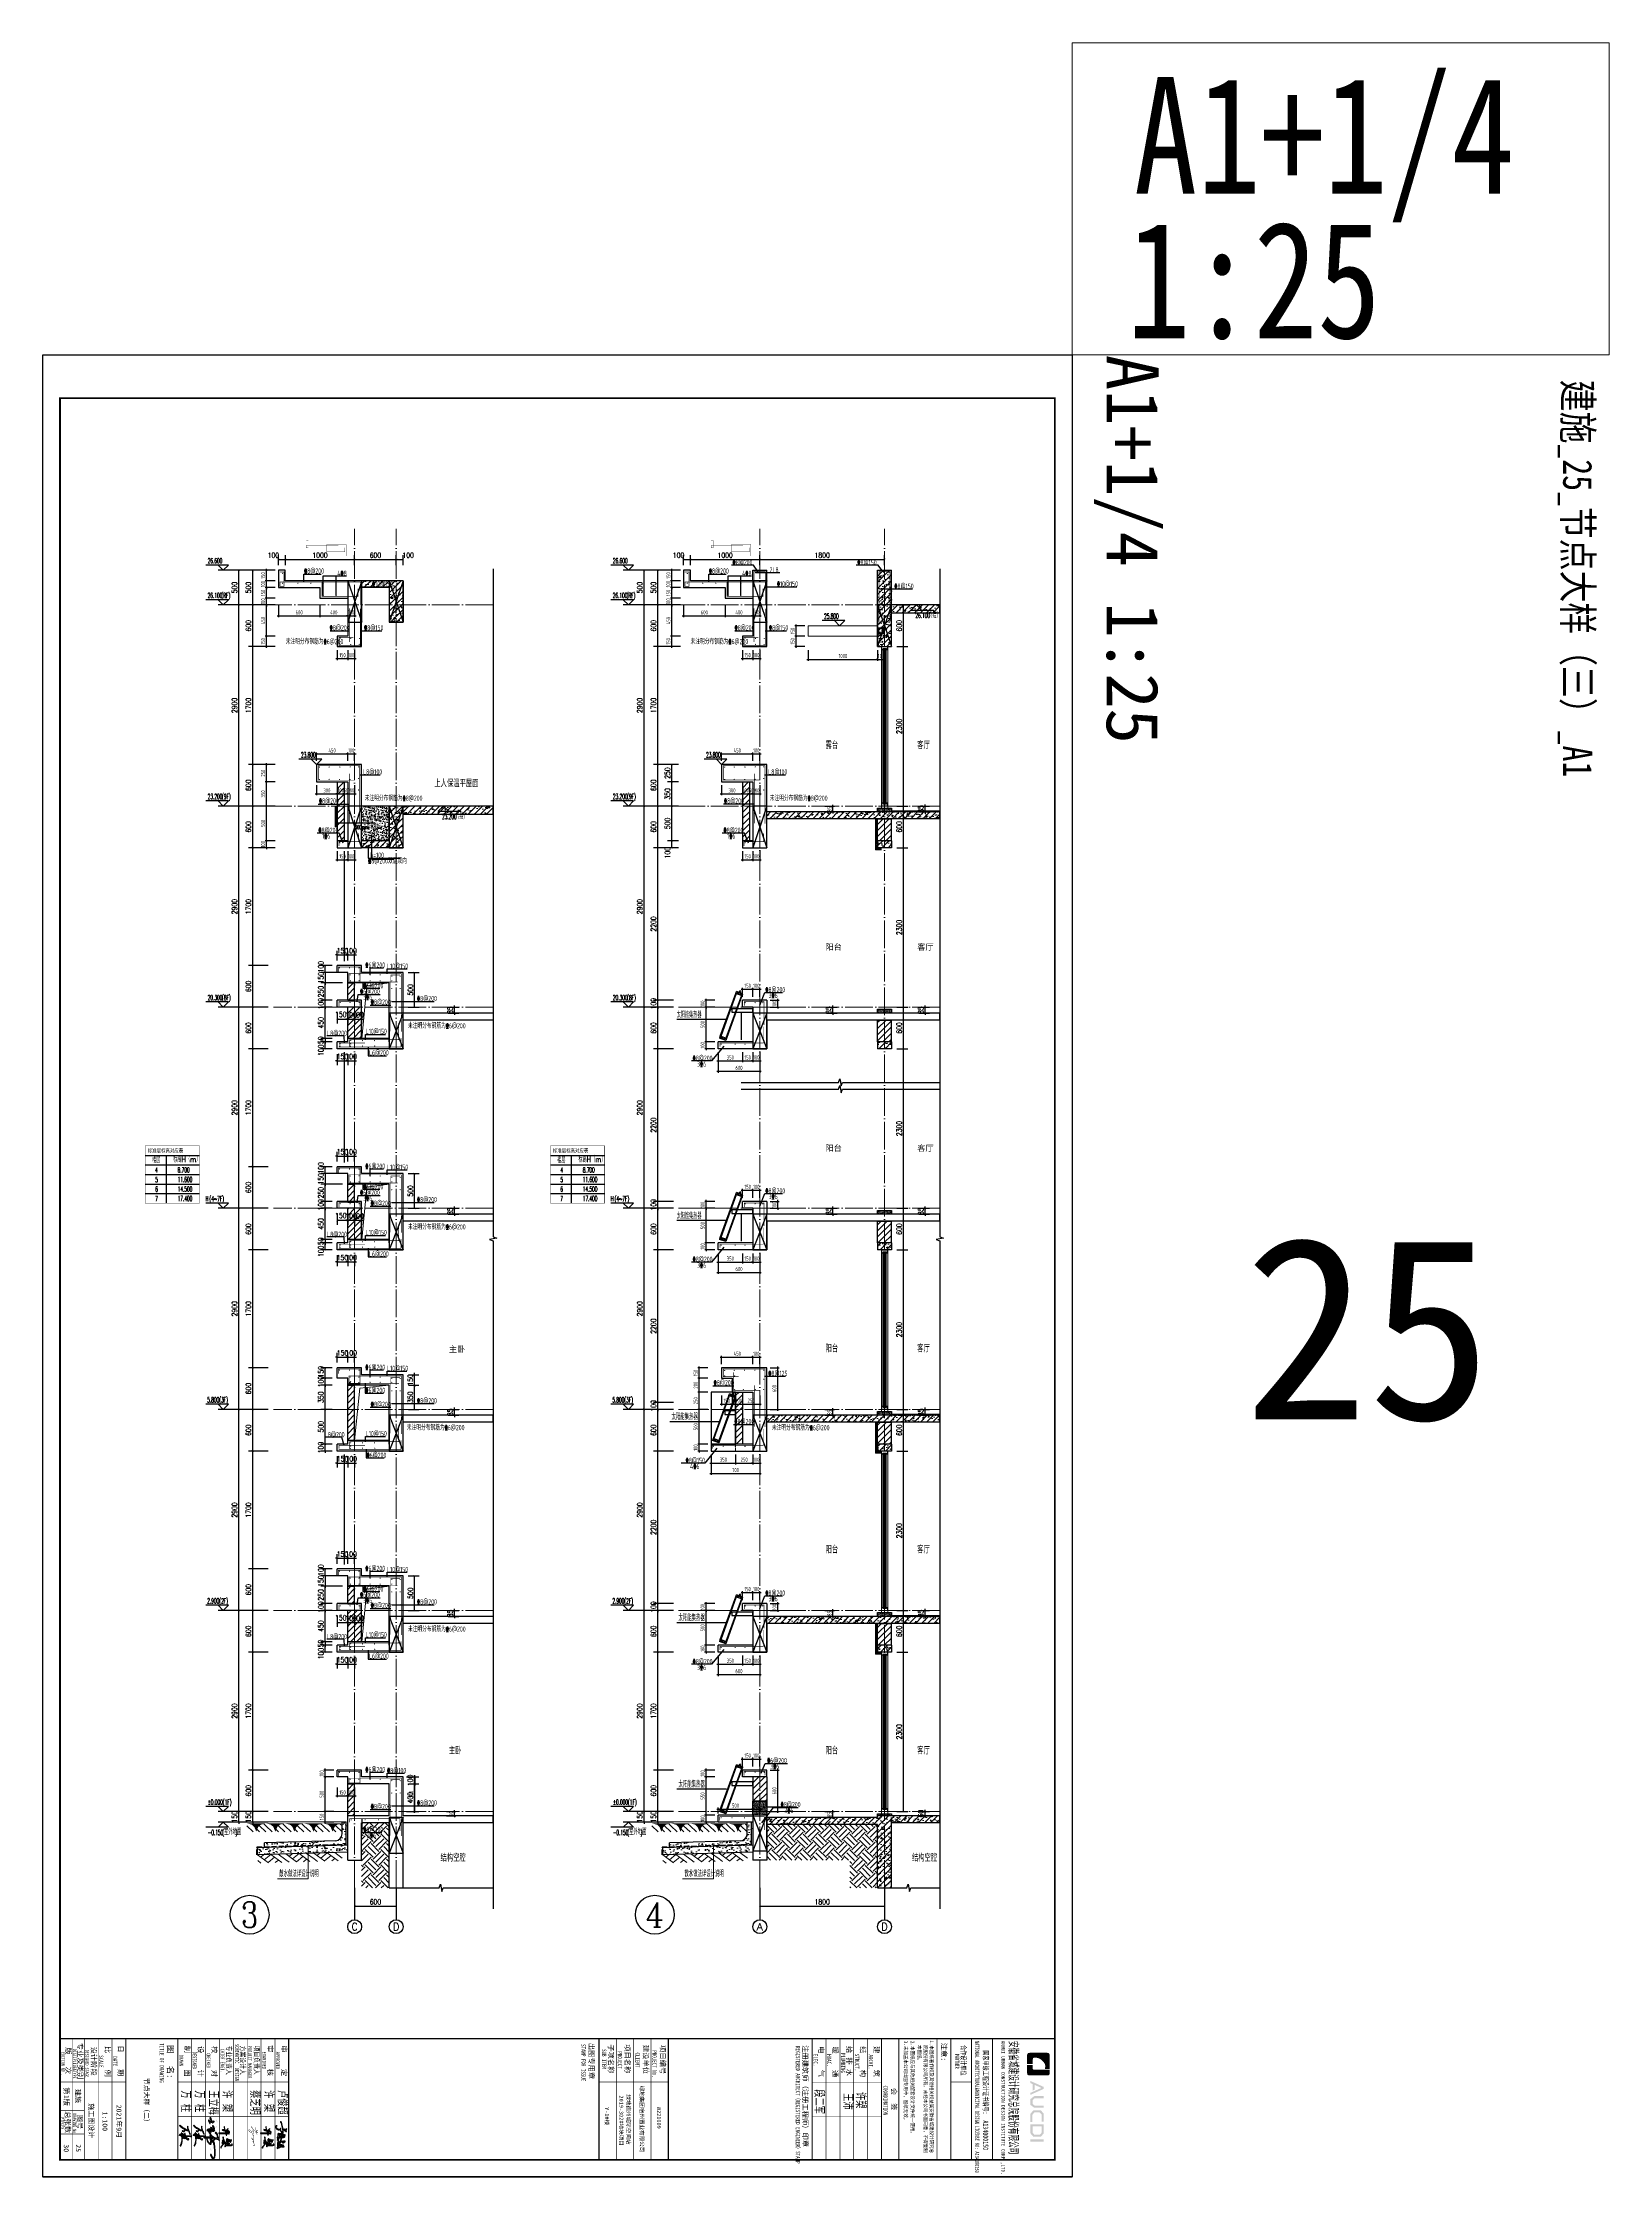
# Model space of a CAD drawing. Extents: x -1058961 to 23600, y -449123 to 2751847.
# Drawn here: x -105561 to -82961, y -38176 to -7395 of the extents above; entities that cross this region are included whole.
import ezdxf
from ezdxf.enums import TextEntityAlignment as Align
from ezdxf.xclip import XClip

# ---------------------------------------------------------------- set-up
doc = ezdxf.new("R2010")
doc.units = 0
doc.header["$LTSCALE"] = 1000
doc.header["$XCLIPFRAME"] = 2
doc.linetypes.add('DASH', pattern=[0.35, 0.25, -0.1])
doc.linetypes.add('DOTE', pattern=[2.42, 2, -0.2, 0.02, -0.2])
doc.layers.get('0').update_dxf_attribs({"linetype": 'CONTINUOUS'})
doc.layers.get('DEFPOINTS').update_dxf_attribs({"linetype": 'CONTINUOUS'})
for name, color, linetype in [('3-屋面构造层', 157, 'CONTINUOUS'), ('A-AXIS_TEXT', 7, 'CONTINUOUS'), ('AXIS', 3, 'CONTINUOUS'), ('C-Sheet-图框', 101, 'CONTINUOUS'), ('COLUMN', 4, 'CONTINUOUS'), ('DIM', 2, 'CONTINUOUS'), ('DIM_ELEV', 3, 'CONTINUOUS'), ('DIM_IDEN', 67, 'CONTINUOUS'), ('DIM_SYMB', 3, 'CONTINUOUS'), ('PUB_DIM', 3, 'CONTINUOUS'), ('PUB_TEXT', 2, 'CONTINUOUS'), ('REIN', 6, 'CONTINUOUS'), ('S-大样-砼线', 7, 'CONTINUOUS'), ('S-引出线', 40, 'CONTINUOUS'), ('TEXT', 2, 'CONTINUOUS'), ('WALL', 5, 'CONTINUOUS'), ('yichutu', 7, 'CONTINUOUS'), ('图签文字', 4, 'CONTINUOUS'), ('实线层', 7, 'CONTINUOUS'), ('导图字', 7, 'CONTINUOUS'), ('栏杆', 95, 'CONTINUOUS'), ('水平筋标注', 7, 'CONTINUOUS'), ('看线', 251, 'CONTINUOUS'), ('立面-看线', 251, 'CONTINUOUS')]:
    doc.layers.add(name, color=color, linetype=linetype)
for name, color, linetype, lineweight in [('AXIS_TEXT', 7, 'CONTINUOUS', 20), ('DOTE', 19, 'DOTE', 9), ('PUB_HATCH', 8, 'CONTINUOUS', 9), ('S_WINDOW', 144, 'CONTINUOUS', 15), ('可改文字', 6, 'CONTINUOUS', 18), ('图框', 9, 'CONTINUOUS', 18), ('图签', 147, 'CONTINUOUS', 18), ('填充', 251, 'CONTINUOUS', 5), ('平面-排水沟', 86, 'CONTINUOUS', 15), ('平面-看线', 45, 'CONTINUOUS', 15), ('立面-中轮廓线', 30, 'CONTINUOUS', 35), ('立面-普通轮廓', 7, 'CONTINUOUS', 18), ('立面-洞口示意', 152, 'CONTINUOUS', 13), ('粉刷', 251, 'CONTINUOUS', 9), ('细细', 250, 'CONTINUOUS', 0)]:
    doc.layers.add(name, color=color, linetype=linetype, lineweight=lineweight)
doc.layers.add('配箍校核', color=34, linetype='CONTINUOUS', plot=False)
doc.styles.add('_TCH_AXIS', font='COMPLEX', dxfattribs={"bigfont": 'GBCBIG'})
doc.styles.add('_TCH_DIM', font='SIMPLEX.shx', dxfattribs={"width": 0.7, "bigfont": 'GBCBIG.shx'})
doc.styles.add('_TCH_DIM_T3', font='SIMPLEX', dxfattribs={"width": 0.705882, "bigfont": 'GBCBIG'})
doc.styles.add('_TCH_LABEL', font='simhei.ttf')
doc.styles.add('C', font='simhei.ttf')
doc.styles.add('COMPLEX', font='COMPLEX')
doc.styles.add('DIM_FONT_T3', font='SIMPLEX', dxfattribs={"width": 0.705882, "bigfont": 'GBCBIG'})
doc.styles.add('HT', font='simhei.ttf')
doc.styles.add('TSSD_DIMENSION', font='Tssdeng.shx', dxfattribs={"width": 0.7, "bigfont": 'tssdchn.shx'})
doc.styles.add('TSSD_REIN', font='tssdeng.shx', dxfattribs={"width": 0.7, "height": 300, "bigfont": 'tssdchn.shx'})
doc.styles.add('w', font='tssdeng.shx', dxfattribs={"width": 0.8, "bigfont": 'tssdchn.shx'})
doc.styles.add('宋体', font='', dxfattribs={"height": 50})
doc.styles.add('建筑图签-1', font='simhei.ttf', dxfattribs={"width": 0.7})
doc.styles.add('建筑图签-2', font='TXT.shx', dxfattribs={"width": 0.5, "bigfont": 'HZTXT.shx'})
doc.styles.add('黑体', font='simhei.ttf')
doc.styles.get('宋体').set_extended_font_data('SimSun')
doc.dimstyles.new('_TCH_ARCH&&25', dxfattribs={"dimtxt": 74.375, "dimasz": 25, "dimexe": 62.5, "dimexo": 75, "dimgap": 25, "dimtad": 1, "dimdec": 0, "dimzin": 0, "dimdsep": 46, "dimtxsty": '_TCH_DIM_T3', "dimblk": 'ARCHTICK', "dimcen": 0.09, "dimclrt": 7, "dimazin": 0, "dimtfac": 1, "dimtdec": 0, "dimtix": 1, "dimtmove": 2, "dimatfit": 3, "dimldrblk": 'ARCHTICK', "dimfxl": 0, "dimtolj": 1, "dimtzin": 0, "dimarcsym": 0})
doc.dimstyles.new('TSSD_20_20', dxfattribs={"dimtxt": 60, "dimasz": 20, "dimexe": 20, "dimexo": 50, "dimgap": 20, "dimtad": 1, "dimdec": 0, "dimzin": 0, "dimdsep": 46, "dimtxsty": 'TSSD_DIMENSION', "dimblk": 'ARCHTICK', "dimblk1": 'ARCHTICK', "dimblk2": 'ARCHTICK', "dimcen": 0, "dimdle": 20, "dimclrt": 7, "dimadec": 0, "dimazin": 0, "dimtfac": 1, "dimtdec": 0, "dimtix": 1, "dimtmove": 2, "dimatfit": 3, "dimfxl": 0, "dimtolj": 1, "dimtzin": 0, "dimarcsym": 0})
pattern_1 = [(315, (145053.3697, 680712.4302), (-1.76776695, -1.76776695), []), (315, (145054.5482, 680712.4302), (-1.76776695, -1.76776695), [])]
pattern_2 = [(315, (145053.3697, 678374.192), (-1.76776695, -1.76776695), []), (315, (145054.5482, 678374.192), (-1.76776695, -1.76776695), [])]
pattern_3 = [(45, (-960624.98, 93082.96), (0, 224.506403), [158.75, -158.75]), (45, (-960667.08, 93125.06), (0, 224.506403), [158.75, -158.75]), (45, (-960709.17, 93167.15), (0, 224.506403), [158.75, -158.75]), (135, (-960709.17, 93195.21), (-224.506403, 0), [158.75, -158.75]), (135, (-960667.08, 93237.31), (-224.506403, 0), [158.75, -158.75]), (135, (-960624.98, 93279.4), (-224.506403, 0), [158.75, -158.75])]
pattern_4 = [(50, (28072.99, 249033.25), (143.452037, -12.550427), [15, -165]), (355, (28072.99, 249033.25), (-27.750267, 150.438427), [12, -132]), (100.4514, (28084.94, 249032.2), (115.701876, 137.88791), [12.74804, -140.22842]), (46.1842, (28072.99, 249073.25), (213.44821, -33.1038), [22.5, -247.5]), (96.6356, (28090.77, 249070.5), (186.93254, 194.82357), [19.12206, -210.3426]), (351.1842, (28072.99, 249073.25), (186.93239, 194.82372), [18, -198]), (21, (28092.99, 249063.25), (119.38141, -80.52378), [15, -165]), (326, (28092.99, 249063.25), (48.663066, 145.03001), [12, -132]), (71.4514, (28102.93, 249056.54), (168.044526, 64.5061), [12.74804, -140.22842]), (37.5, (28072.986, 249033.25), (2.431971, 66.578771), [0, -130.4, 0, -134, 0, -132.5]), (7.5, (28072.986, 249033.25), (52.613907, 78.882342), [0, -76.4, 0, -127.4, 0, -50.5]), (327.5, (28028.386, 249033.25), (106.764487, -4.510974), [0, -50, 0, -156, 0, -207]), (317.5, (28008.39, 249033.25), (116.637234, 20.020996), [0, -65, 0, -103.6, 0, -147])]
pattern_5 = [(45, (-668291.086, 135584.79), (-44.1941915, 44.1941915), [])]
pattern_6 = [(45, (-668291.086, 135539.91), (-44.194174, 44.194174), []), (50, (-668291.09, 135539.91), (179.315046, -15.688034), [18.75, -206.25]), (355, (-668291.09, 135539.91), (-34.687833, 188.048033), [15, -165]), (100.4514, (-668276.14, 135538.6), (144.627345, 172.359886), [15.93505, -175.28553]), (46.1842, (-668291.09, 135589.9), (266.81026, -41.37975), [28.125, -309.375]), (96.6356, (-668268.85, 135586.46), (233.66568, 243.52947), [23.90257, -262.92825]), (351.1842, (-668291.1, 135589.9), (233.66549, 243.52965), [22.5, -247.5]), (21, (-668266.09, 135577.41), (149.226763, -100.654723), [18.75, -206.25]), (326, (-668266.09, 135577.41), (60.828833, 181.28751), [15, -165]), (71.4514, (-668253.65, 135569.02), (210.055657, 80.632624), [15.93505, -175.28553]), (37.5, (-668291.086, 135539.91), (3.039964, 83.2234635), [0, -163, 0, -167.5, 0, -165.625]), (7.5, (-668291.09, 135539.91), (65.767384, 98.602928), [0, -95.5, 0, -159.25, 0, -63.125]), (327.5, (-668346.836, 135539.91), (133.455609, -5.638718), [0, -62.5, 0, -195, 0, -258.75]), (317.5, (-668371.84, 135539.91), (145.796542, 25.026246), [0, -81.25, 0, -129.5, 0, -183.75])]
pattern_7 = [(45, (0, 44.88), (-44.1941915, 44.1941915), [])]

# ---------------------------------------------------------------- blocks, each defined once
blk = doc.blocks.new('院标1')
h = blk.add_hatch(color=150)
h.dxf.hatch_style = 1
edge = h.paths.add_edge_path()
edge.add_spline(control_points=[(116373, 648379), (116379, 648379), (116382, 648379), (116391, 648379), (116391, 648379), (116391, 648379), (116616, 648379), (116616, 648379), (116616, 648379), (116616, 648379), (116616, 648054), (116616, 648054), (116616, 648054), (116616, 648054), (116108, 648054), (116108, 648054), (116108, 648054), (116028, 648054), (115963, 648111), (115963, 648199), (115963, 648199), (115963, 648199), (115963, 649215), (115963, 649215), (115963, 649215), (115963, 649295), (116018, 649360), (116108, 649360), (116108, 649360), (116108, 649360), (116897, 649360), (116897, 649360), (116897, 649360), (116897, 649360), (116897, 649080), (116897, 649080), (116897, 649080), (116897, 649080), (116566, 649140), (116356, 648859), (116356, 648859), (116245, 648719), (116240, 648545), (116247, 648466), (116247, 648466), (116254, 648386), (116247, 648466), (116247, 648466), (116247, 648466), (116247, 648466), (116258, 648374), (116373, 648379)], knot_values=[0, 0, 0, 0, 0.0714286, 0.0714286, 0.0714286, 0.1071429, 0.1428571, 0.1428571, 0.1428571, 0.1785714, 0.2142857, 0.2142857, 0.2142857, 0.25, 0.2857143, 0.2857143, 0.2857143, 0.3214286, 0.3571429, 0.3571429, 0.3571429, 0.3928571, 0.4285714, 0.4285714, 0.4285714, 0.4642857, 0.5, 0.5, 0.5, 0.5357143, 0.5714286, 0.5714286, 0.5714286, 0.6071429, 0.6428571, 0.6428571, 0.6428571, 0.6785714, 0.7142857, 0.7142857, 0.7142857, 0.75, 0.7857143, 0.7857143, 0.7857143, 0.8214286, 0.8571429, 0.8571429, 0.8571429, 0.9285714, 1, 1, 1, 1], degree=3, periodic=0)
h = blk.add_hatch(color=150)
h.dxf.hatch_style = 1
edge = h.paths.add_edge_path()
edge.add_spline(control_points=[(117268, 649215), (117268, 649215), (117268, 648199), (117268, 648199), (117268, 648199), (117268, 648114), (117212, 648054), (117123, 648054), (117123, 648054), (117123, 648054), (116663, 648054), (116663, 648054), (116663, 648054), (116663, 648054), (116663, 648379), (116663, 648379), (116663, 648379), (116663, 648379), (116865, 648379), (116865, 648379), (116865, 648379), (116907, 648379), (116941, 648413), (116941, 648455), (116941, 648455), (116941, 648455), (116941, 649360), (116941, 649360), (116941, 649360), (116941, 649360), (117123, 649360), (117123, 649360), (117123, 649360), (117204, 649360), (117268, 649306), (117268, 649215)], knot_values=[0, 0, 0, 0, 0.1, 0.1, 0.1, 0.15, 0.2, 0.2, 0.2, 0.25, 0.3, 0.3, 0.3, 0.35, 0.4, 0.4, 0.4, 0.45, 0.5, 0.5, 0.5, 0.55, 0.6, 0.6, 0.6, 0.65, 0.7, 0.7, 0.7, 0.75, 0.8, 0.8, 0.8, 0.9, 1, 1, 1, 1], degree=3, periodic=0)
blk = doc.blocks.new('ljc')
at = {"linetype": 'Continuous'}
h = blk.add_hatch(color=0, dxfattribs=at)
h.paths.add_polyline_path([(2023, 1568), (2019, 1564), (2020, 1562), (2024, 1562), (2022, 1552), (1955, 1538), (1933, 1530), (1930, 1527), (1929, 1525), (1931, 1523), (1944, 1524), (1946, 1526), (1942, 1528), (1960, 1535), (1967, 1535), (1975, 1538), (1985, 1539), (1998, 1543), (2010, 1544), (2018, 1547), (2025, 1546), (2035, 1549), (2061, 1550), (2052, 1537), (2042, 1528), (2028, 1521), (2023, 1521), (2018, 1526), (2015, 1527), (2013, 1525), (2013, 1521), (2019, 1516), (2022, 1508), (2022, 1494), (2012, 1477), (2000, 1469), (1988, 1467), (1982, 1473), (1980, 1480), (1978, 1482), (1978, 1475), (1981, 1468), (1988, 1463), (1994, 1463), (2005, 1467), (2018, 1478), (2027, 1493), (2028, 1504), (2025, 1517), (2033, 1518), (2054, 1533), (2067, 1549), (2067, 1552), (2064, 1555), (2029, 1553), (2036, 1575), (2049, 1591), (2047, 1593), (2043, 1592), (2028, 1573), (2025, 1589), (2021, 1597), (2018, 1599), (2017, 1597), (2020, 1590)])
h.paths.add_polyline_path([(2081, 1522), (2081, 1528), (2075, 1541), (2093, 1562), (2097, 1572), (2094, 1577), (2087, 1576), (2089, 1572), (2092, 1572), (2091, 1567), (2080, 1551), (2066, 1537), (2065, 1535), (2067, 1533), (2073, 1535), (2077, 1523), (2077, 1513), (2072, 1496), (2072, 1492), (2074, 1490), (2078, 1494), (2083, 1510), (2099, 1510), (2119, 1507), (2119, 1500), (2116, 1496), (2108, 1493), (2087, 1496), (2084, 1492), (2087, 1489), (2103, 1488), (2122, 1483), (2140, 1484), (2148, 1482), (2152, 1486), (2152, 1491), (2148, 1488), (2125, 1488), (2114, 1490), (2124, 1499), (2126, 1509), (2121, 1512), (2119, 1511), (2108, 1514), (2124, 1523), (2132, 1532), (2130, 1535), (2121, 1536), (2115, 1533), (2109, 1533), (2123, 1555), (2121, 1559), (2114, 1557), (2116, 1564), (2115, 1569), (2111, 1573), (2105, 1572), (2093, 1554)])
h.paths.add_polyline_path([(2089, 1535), (2097, 1535), (2112, 1551), (2116, 1552), (2111, 1543), (2099, 1528), (2101, 1526), (2114, 1528), (2121, 1531), (2124, 1530), (2118, 1524), (2101, 1515), (2084, 1514), (2084, 1518)], flags=16)
h.paths.add_polyline_path([(2093, 1537), (2095, 1540), (2103, 1546), (2096, 1537)], flags=16)
h.paths.add_polyline_path([(2093, 1544), (2094, 1549), (2106, 1568), (2109, 1569), (2111, 1567), (2108, 1554), (2104, 1550)], flags=16)
h.paths.add_polyline_path([(2141, 1534), (2138, 1533), (2137, 1531), (2142, 1527), (2155, 1522), (2158, 1523), (2153, 1528)])
h.paths.add_polyline_path([(2175, 1522), (2173, 1524), (2172, 1546), (2183, 1545), (2185, 1547), (2183, 1557), (2178, 1566), (2177, 1561), (2180, 1556), (2181, 1550), (2175, 1550), (2170, 1554), (2169, 1574), (2171, 1574), (2175, 1569), (2176, 1571), (2170, 1579), (2167, 1579), (2165, 1577), (2164, 1562), (2166, 1553), (2163, 1553), (2162, 1551), (2167, 1547), (2169, 1537), (2169, 1524), (2166, 1521), (2165, 1517), (2168, 1513), (2170, 1513), (2173, 1517), (2180, 1517), (2178, 1502), (2175, 1500), (2167, 1499), (2175, 1496), (2180, 1497), (2183, 1500), (2184, 1511), (2187, 1521), (2185, 1523)])
h.paths.add_polyline_path([(2233, 1542), (2233, 1564), (2231, 1567), (2215, 1558), (2210, 1557), (2206, 1552), (2211, 1548), (2211, 1551), (2229, 1560), (2228, 1542), (2227, 1537), (2224, 1533), (2220, 1534), (2213, 1542), (2211, 1543), (2209, 1541), (2209, 1508), (2189, 1508), (2187, 1506), (2191, 1503), (2213, 1503), (2217, 1511), (2222, 1516), (2232, 1518), (2234, 1513), (2234, 1505), (2227, 1505), (2232, 1502), (2232, 1500), (2228, 1497), (2229, 1493), (2239, 1495), (2243, 1489), (2243, 1486), (2212, 1492), (2189, 1492), (2179, 1494), (2176, 1496), (2167, 1496), (2164, 1498), (2154, 1499), (2147, 1503), (2144, 1503), (2143, 1501), (2144, 1498), (2153, 1494), (2174, 1491), (2186, 1487), (2211, 1487), (2222, 1484), (2230, 1484), (2243, 1480), (2249, 1480), (2251, 1482), (2244, 1496), (2246, 1499), (2238, 1503), (2239, 1513), (2237, 1520), (2233, 1523), (2224, 1522), (2214, 1516), (2212, 1522), (2213, 1536), (2220, 1530), (2228, 1530), (2230, 1532)])
at = {"color": 0, "linetype": 'Continuous'}
for points in [[(1930, 1527), (1929, 1525), (1931, 1523), (1944, 1524), (1946, 1526), (1942, 1528), (1960, 1535), (1967, 1535), (1975, 1538), (1985, 1539), (1998, 1543), (2010, 1544), (2018, 1547), (2025, 1546), (2035, 1549), (2061, 1550), (2052, 1537), (2042, 1528), (2028, 1521), (2023, 1521), (2018, 1526), (2015, 1527), (2013, 1525), (2013, 1521), (2019, 1516), (2022, 1508), (2022, 1494), (2012, 1477), (2000, 1469), (1988, 1467), (1982, 1473), (1980, 1480), (1978, 1482), (1978, 1475), (1981, 1468), (1988, 1463), (1994, 1463), (2005, 1467), (2018, 1478), (2027, 1493), (2028, 1504), (2025, 1517), (2033, 1518), (2054, 1533), (2067, 1549), (2067, 1552), (2064, 1555), (2029, 1553), (2036, 1575), (2049, 1591), (2047, 1593), (2043, 1592), (2028, 1573), (2025, 1589), (2021, 1597), (2018, 1599), (2017, 1597), (2020, 1590), (2023, 1568), (2019, 1564), (2020, 1562), (2024, 1562), (2022, 1552), (1955, 1538), (1933, 1530), (1930, 1527)], [(2016, 1561), (2015, 1560), (2017, 1560), (2016, 1561)], [(2017, 1562), (2016, 1561), (2019, 1561), (2017, 1562)], [(2066, 1537), (2065, 1535), (2067, 1533), (2073, 1535), (2077, 1523), (2077, 1513), (2072, 1496), (2072, 1492), (2074, 1490), (2078, 1494), (2083, 1510), (2099, 1510), (2119, 1507), (2119, 1500), (2116, 1496), (2108, 1493), (2087, 1496), (2084, 1492), (2087, 1489), (2103, 1488), (2122, 1483), (2140, 1484), (2148, 1482), (2152, 1486), (2152, 1491), (2148, 1488), (2125, 1488), (2114, 1490), (2124, 1499), (2126, 1509), (2121, 1512), (2119, 1511), (2108, 1514), (2124, 1523), (2132, 1532), (2130, 1535), (2121, 1536), (2115, 1533), (2109, 1533), (2123, 1555), (2121, 1559), (2114, 1557), (2116, 1564), (2115, 1569), (2111, 1573), (2105, 1572), (2093, 1554), (2081, 1522), (2081, 1528), (2075, 1541), (2093, 1562), (2097, 1572), (2094, 1577), (2087, 1576), (2089, 1572), (2092, 1572), (2091, 1567), (2080, 1551), (2066, 1537)], [(2084, 1514), (2084, 1518), (2089, 1535), (2097, 1535), (2112, 1551), (2116, 1552), (2111, 1543), (2099, 1528), (2101, 1526), (2114, 1528), (2121, 1531), (2124, 1530), (2118, 1524), (2101, 1515), (2084, 1514)], [(2093, 1544), (2094, 1549), (2106, 1568), (2109, 1569), (2111, 1567), (2108, 1554), (2104, 1550), (2093, 1544)], [(2093, 1537), (2095, 1540), (2103, 1546), (2096, 1537), (2093, 1537)], [(2144, 1503), (2143, 1501), (2144, 1498), (2153, 1494), (2174, 1491), (2186, 1487), (2211, 1487), (2222, 1484), (2230, 1484), (2243, 1480), (2249, 1480), (2251, 1482), (2244, 1496), (2246, 1499), (2238, 1503), (2239, 1513), (2237, 1520), (2233, 1523), (2224, 1522), (2214, 1516), (2212, 1522), (2213, 1536), (2220, 1530), (2228, 1530), (2230, 1532), (2233, 1542), (2233, 1564), (2231, 1567), (2215, 1558), (2210, 1557), (2206, 1552), (2211, 1548), (2211, 1551), (2229, 1560), (2228, 1542), (2227, 1537), (2224, 1533), (2220, 1534), (2213, 1542), (2211, 1543), (2209, 1541), (2209, 1508), (2189, 1508), (2187, 1506), (2191, 1503), (2213, 1503), (2217, 1511), (2222, 1516), (2232, 1518), (2234, 1513), (2234, 1505), (2227, 1505), (2232, 1502), (2232, 1500), (2228, 1497), (2229, 1493), (2239, 1495), (2243, 1489), (2243, 1486), (2212, 1492), (2189, 1492), (2179, 1494), (2176, 1496), (2167, 1496), (2164, 1498), (2154, 1499), (2147, 1503), (2144, 1503)], [(2163, 1553), (2162, 1551), (2167, 1547), (2169, 1537), (2169, 1524), (2166, 1521), (2165, 1517), (2168, 1513), (2170, 1513), (2173, 1517), (2180, 1517), (2178, 1502), (2175, 1500), (2167, 1499), (2175, 1496), (2180, 1497), (2183, 1500), (2184, 1511), (2187, 1521), (2185, 1523), (2175, 1522), (2173, 1524), (2172, 1546), (2183, 1545), (2185, 1547), (2183, 1557), (2178, 1566), (2177, 1561), (2180, 1556), (2181, 1550), (2175, 1550), (2170, 1554), (2169, 1574), (2171, 1574), (2175, 1569), (2176, 1571), (2170, 1579), (2167, 1579), (2165, 1577), (2164, 1562), (2166, 1553), (2163, 1553)], [(2177, 1569), (2176, 1570), (2175, 1567), (2177, 1565), (2177, 1569)], [(2138, 1533), (2137, 1531), (2142, 1527), (2155, 1522), (2158, 1523), (2153, 1528), (2141, 1534), (2138, 1533)]]:
    blk.add_lwpolyline(points, dxfattribs=at)
blk = doc.blocks.new('A$C6AF37BC7')
h = blk.add_hatch(color=256)
h.paths.add_polyline_path([(660, -48), (672, -48), (678, -96)], flags=16)
h.paths.add_polyline_path([(708, 144), (702, 150), (660, 126), (672, 66), (666, 36), (456, -42), (366, -60), (294, -60), (276, -72), (288, -96), (456, -72), (612, -12), (564, -102), (552, -114), (546, -96), (534, -102), (534, -138), (558, -144), (654, -18), (654, 6), (672, 12), (678, -30), (648, -30), (642, -54), (654, -84), (654, -138), (684, -168), (708, -156), (714, -60), (804, -108), (948, -228), (1038, -258), (1062, -258), (1074, -246), (1056, -228), (1032, -228), (954, -192), (786, -60), (708, -30), (714, 24), (756, 30), (816, 54), (954, 48), (972, 66), (948, 84), (810, 84), (702, 48), (690, 120), (726, 132), (720, 144)])
h.paths.add_polyline_path([(852, 216), (864, 216), (870, 174), (840, 198)], flags=16)
h.paths.add_polyline_path([(-312, 282), (-318, 288), (-336, 288), (-348, 276), (-246, 180), (-222, 192), (-222, 210)], flags=17)
h.paths.add_polyline_path([(546, 330), (552, 330), (564, 300), (558, 216), (486, 174), (462, 180), (438, 222)], flags=16)
h.paths.add_polyline_path([(-102, 342), (-48, 336), (-18, 324), (18, 324), (-36, 246), (-174, 96), (-156, 246), (-132, 306)], flags=16)
h.paths.add_polyline_path([(-66, 366), (-72, 372), (-108, 372), (-138, 342), (-168, 288), (-192, 192), (-204, 18), (-228, -78), (-228, 6), (-258, 42), (-306, 48), (-438, 12), (-456, 12), (-468, 24), (-498, 0), (-486, -12), (-420, -12), (-318, 18), (-270, 18), (-252, -6), (-252, -102), (-264, -138), (-240, -156), (-216, -132), (-192, -72), (-174, 60), (-108, 66), (12, 108), (0, 0), (0, -366), (-18, -342), (-24, -372), (-6, -396), (24, -396), (24, -78), (42, 120), (108, 132), (132, 144), (144, 162), (132, 174), (66, 162), (48, 210), (48, 240), (18, 240), (12, 138), (-144, 90), (-114, 138), (-24, 228), (54, 330), (36, 354), (-18, 354)])
h.paths.add_polyline_path([(756, 378), (750, 384), (732, 384), (714, 366), (732, 360), (738, 324), (714, 180), (714, 156), (726, 144), (750, 162), (762, 366)])
h.paths.add_polyline_path([(498, 516), (492, 522), (474, 516), (492, 474), (486, 378), (444, 336), (468, 324), (552, 366), (426, 246), (408, 210), (414, 192), (462, 150), (504, 150), (552, 180), (552, 138), (570, 132), (582, 150), (588, 198), (666, 258), (648, 246), (690, 240), (702, 258), (666, 294), (588, 240), (588, 324), (564, 348), (630, 402), (654, 426), (654, 438), (636, 444), (534, 390), (576, 432), (618, 456), (630, 480), (606, 486), (570, 462), (516, 408), (516, 492)])
h.paths.add_polyline_path([(846, 594), (840, 600), (828, 600), (798, 570), (780, 522), (792, 516), (840, 570), (852, 516), (864, 264), (840, 246), (792, 246), (786, 258), (804, 294), (804, 324), (786, 330), (756, 264), (756, 240), (810, 204), (786, 174), (792, 162), (822, 186), (888, 102), (900, 96), (918, 114), (894, 216), (882, 510), (870, 570)])
at = {"linetype": 'Continuous'}
for points in [[(-66, 366), (-72, 372), (-108, 372), (-138, 342), (-168, 288), (-192, 192), (-204, 18), (-228, -78), (-228, 6), (-258, 42), (-306, 48), (-438, 12), (-456, 12), (-468, 24), (-498, 0), (-486, -12), (-420, -12), (-318, 18), (-270, 18), (-252, -6), (-252, -102), (-264, -138), (-240, -156), (-216, -132), (-192, -72), (-174, 60), (-108, 66), (12, 108), (0, 0), (0, -366), (-18, -342), (-24, -372), (-6, -396), (24, -396), (24, -78), (42, 120), (108, 132), (132, 144), (144, 162), (132, 174), (66, 162), (48, 210), (48, 240), (18, 240), (12, 138), (-144, 90), (-114, 138), (-24, 228), (54, 330), (36, 354), (-18, 354), (-66, 366)], [(-312, 282), (-318, 288), (-336, 288), (-348, 276), (-246, 180), (-222, 192), (-222, 210), (-312, 282)], [(-102, 342), (-48, 336), (-18, 324), (18, 324), (-36, 246), (-174, 96), (-156, 246), (-132, 306), (-102, 342)], [(708, 144), (702, 150), (660, 126), (672, 66), (666, 36), (456, -42), (366, -60), (294, -60), (276, -72), (288, -96), (456, -72), (612, -12), (564, -102), (552, -114), (546, -96), (534, -102), (534, -138), (558, -144), (654, -18), (654, 6), (672, 12), (678, -30), (648, -30), (642, -54), (654, -84), (654, -138), (684, -168), (708, -156), (714, -60), (804, -108), (948, -228), (1038, -258), (1062, -258), (1074, -246), (1056, -228), (1032, -228), (954, -192), (786, -60), (708, -30), (714, 24), (756, 30), (816, 54), (954, 48), (972, 66), (948, 84), (810, 84), (702, 48), (690, 120), (726, 132), (720, 144), (708, 144)], [(498, 516), (492, 522), (474, 516), (492, 474), (486, 378), (444, 336), (468, 324), (552, 366), (426, 246), (408, 210), (414, 192), (462, 150), (504, 150), (552, 180), (552, 138), (570, 132), (582, 150), (588, 198), (666, 258), (648, 246), (690, 240), (702, 258), (666, 294), (588, 240), (588, 324), (564, 348), (630, 402), (654, 426), (654, 438), (636, 444), (534, 390), (576, 432), (618, 456), (630, 480), (606, 486), (570, 462), (516, 408), (516, 492), (498, 516)], [(546, 330), (552, 330), (564, 300), (558, 216), (486, 174), (462, 180), (438, 222), (546, 330)], [(756, 378), (750, 384), (732, 384), (714, 366), (732, 360), (738, 324), (714, 180), (714, 156), (726, 144), (750, 162), (762, 366), (756, 378)], [(846, 594), (840, 600), (828, 600), (798, 570), (780, 522), (792, 516), (840, 570), (852, 516), (864, 264), (840, 246), (792, 246), (786, 258), (804, 294), (804, 324), (786, 330), (756, 264), (756, 240), (810, 204), (786, 174), (792, 162), (822, 186), (888, 102), (900, 96), (918, 114), (894, 216), (882, 510), (870, 570), (846, 594)], [(852, 216), (864, 216), (870, 174), (840, 198), (852, 216)], [(660, -48), (672, -48), (678, -96), (660, -48)]]:
    blk.add_lwpolyline(points, dxfattribs=at)
blk = doc.blocks.new('GFDDDDRG')
at = {"linetype": 'Continuous'}
h = blk.add_hatch(color=256, dxfattribs=at)
h.paths.add_polyline_path([(897805, -158637), (897807, -158635), (897807, -158631), (897799, -158625), (897787, -158637), (897769, -158637), (897738, -158625), (897688, -158595), (897657, -158571), (897649, -158568), (897588, -158517), (897568, -158497), (897559, -158502), (897559, -158506), (897571, -158514), (897579, -158523), (897652, -158581), (897658, -158583), (897672, -158595), (897730, -158632), (897765, -158647), (897786, -158650), (897798, -158646)])
h.paths.add_polyline_path([(897868, -158758), (897870, -158757), (897868, -158743), (897856, -158722), (897846, -158692), (897838, -158680), (897825, -158644), (897822, -158641), (897820, -158631), (897816, -158623), (897811, -158602), (897805, -158589), (897801, -158560), (897801, -158535), (897798, -158527), (897792, -158539), (897792, -158571), (897802, -158616), (897810, -158631), (897811, -158640), (897823, -158670), (897829, -158679), (897835, -158698), (897849, -158727), (897849, -158733), (897858, -158760), (897862, -158763)])
h.paths.add_polyline_path([(897717, -158653), (897718, -158652), (897718, -158647), (897711, -158643), (897685, -158665), (897679, -158667), (897642, -158656), (897636, -158659), (897634, -158667), (897642, -158673), (897655, -158673), (897666, -158677), (897687, -158679), (897700, -158671)])
h.paths.add_polyline_path([(897903, -158820), (897904, -158818), (897904, -158815), (897898, -158809), (897876, -158814), (897853, -158814), (897738, -158802), (897723, -158772), (897717, -158751), (897717, -158739), (897712, -158734), (897705, -158736), (897703, -158745), (897712, -158770), (897712, -158776), (897724, -158799), (897706, -158800), (897681, -158797), (897673, -158782), (897667, -158776), (897691, -158790), (897696, -158790), (897699, -158787), (897694, -158778), (897678, -158770), (897648, -158749), (897643, -158742), (897627, -158725), (897625, -158721), (897618, -158719), (897612, -158725), (897643, -158758), (897664, -158787), (897669, -158794), (897655, -158796), (897628, -158790), (897618, -158790), (897612, -158775), (897613, -158772), (897637, -158772), (897642, -158775), (897645, -158769), (897642, -158766), (897618, -158763), (897610, -158764), (897604, -158748), (897600, -158743), (897592, -158746), (897597, -158764), (897568, -158769), (897562, -158772), (897555, -158781), (897559, -158790), (897562, -158788), (897591, -158793), (897607, -158799), (897616, -158827), (897622, -158863), (897624, -158937), (897622, -158955), (897619, -158962), (897621, -158973), (897618, -158977), (897618, -158989), (897610, -159012), (897610, -159021), (897586, -159073), (897577, -159084), (897579, -159091), (897585, -159096), (897592, -159093), (897604, -159072), (897616, -159042), (897625, -159013), (897633, -158968), (897636, -158931), (897634, -158875), (897631, -158863), (897630, -158836), (897621, -158799), (897636, -158803), (897670, -158806), (897672, -158811), (897666, -158829), (897676, -158839), (897679, -158836), (897679, -158827), (897687, -158814), (897687, -158808), (897718, -158809), (897732, -158812), (897751, -158829), (897763, -158835), (897777, -158838), (897780, -158832), (897754, -158820), (897748, -158812), (897879, -158826), (897889, -158826)])
h.paths.add_polyline_path([(897822, -158907), (897823, -158905), (897823, -158893), (897820, -158889), (897813, -158887), (897808, -158890), (897805, -158896), (897810, -158902), (897805, -158905), (897798, -158904), (897777, -158893), (897738, -158865), (897733, -158859), (897715, -158847), (897703, -158835), (897697, -158835), (897693, -158841), (897693, -158853), (897696, -158859), (897684, -158853), (897667, -158851), (897658, -158859), (897654, -158857), (897640, -158842), (897634, -158845), (897645, -158865), (897658, -158874), (897669, -158874), (897675, -158865), (897681, -158865), (897709, -158880), (897715, -158872), (897706, -158850), (897789, -158913), (897801, -158917), (897811, -158917), (897822, -158910)], flags=17)
h = blk.add_hatch(color=256, dxfattribs=at)
h.paths.add_polyline_path([(898205, -158637), (898207, -158635), (898207, -158631), (898199, -158625), (898187, -158637), (898169, -158637), (898138, -158625), (898088, -158595), (898057, -158571), (898049, -158568), (897988, -158517), (897968, -158497), (897959, -158502), (897959, -158506), (897971, -158514), (897979, -158523), (898052, -158581), (898058, -158583), (898072, -158595), (898130, -158632), (898165, -158647), (898186, -158650), (898198, -158646)])
h.paths.add_polyline_path([(898268, -158758), (898270, -158757), (898268, -158743), (898256, -158722), (898246, -158692), (898238, -158680), (898225, -158644), (898222, -158641), (898220, -158631), (898216, -158623), (898211, -158602), (898205, -158589), (898201, -158560), (898201, -158535), (898198, -158527), (898192, -158539), (898192, -158571), (898202, -158616), (898210, -158631), (898211, -158640), (898223, -158670), (898229, -158679), (898235, -158698), (898249, -158727), (898249, -158733), (898258, -158760), (898262, -158763)])
h.paths.add_polyline_path([(898117, -158653), (898118, -158652), (898118, -158647), (898111, -158643), (898085, -158665), (898079, -158667), (898042, -158656), (898036, -158659), (898034, -158667), (898042, -158673), (898055, -158673), (898066, -158677), (898087, -158679), (898100, -158671)])
h.paths.add_polyline_path([(898303, -158820), (898304, -158818), (898304, -158815), (898298, -158809), (898276, -158814), (898253, -158814), (898138, -158802), (898123, -158772), (898117, -158751), (898117, -158739), (898112, -158734), (898105, -158736), (898103, -158745), (898112, -158770), (898112, -158776), (898124, -158799), (898106, -158800), (898081, -158797), (898073, -158782), (898067, -158776), (898091, -158790), (898096, -158790), (898099, -158787), (898094, -158778), (898078, -158770), (898048, -158749), (898043, -158742), (898027, -158725), (898025, -158721), (898018, -158719), (898012, -158725), (898043, -158758), (898064, -158787), (898069, -158794), (898055, -158796), (898028, -158790), (898018, -158790), (898012, -158775), (898013, -158772), (898037, -158772), (898042, -158775), (898045, -158769), (898042, -158766), (898018, -158763), (898010, -158764), (898004, -158748), (898000, -158743), (897992, -158746), (897997, -158764), (897968, -158769), (897962, -158772), (897955, -158781), (897959, -158790), (897962, -158788), (897991, -158793), (898007, -158799), (898016, -158827), (898022, -158863), (898024, -158937), (898022, -158955), (898019, -158962), (898021, -158973), (898018, -158977), (898018, -158989), (898010, -159012), (898010, -159021), (897986, -159073), (897977, -159084), (897979, -159091), (897985, -159096), (897992, -159093), (898004, -159072), (898016, -159042), (898025, -159013), (898033, -158968), (898036, -158931), (898034, -158875), (898031, -158863), (898030, -158836), (898021, -158799), (898036, -158803), (898070, -158806), (898072, -158811), (898066, -158829), (898076, -158839), (898079, -158836), (898079, -158827), (898087, -158814), (898087, -158808), (898118, -158809), (898132, -158812), (898151, -158829), (898163, -158835), (898177, -158838), (898180, -158832), (898154, -158820), (898148, -158812), (898279, -158826), (898289, -158826)])
h.paths.add_polyline_path([(898222, -158907), (898223, -158905), (898223, -158893), (898220, -158889), (898213, -158887), (898208, -158890), (898205, -158896), (898210, -158902), (898205, -158905), (898198, -158904), (898177, -158893), (898138, -158865), (898133, -158859), (898115, -158847), (898103, -158835), (898097, -158835), (898093, -158841), (898093, -158853), (898096, -158859), (898084, -158853), (898067, -158851), (898058, -158859), (898054, -158857), (898040, -158842), (898034, -158845), (898045, -158865), (898058, -158874), (898069, -158874), (898075, -158865), (898081, -158865), (898109, -158880), (898115, -158872), (898106, -158850), (898189, -158913), (898201, -158917), (898211, -158917), (898222, -158910)], flags=17)
h = blk.add_hatch(color=0, dxfattribs=at)
h.paths.add_polyline_path([(898707, -158931), (898709, -158928), (898704, -158914), (898704, -158897), (898689, -158882), (898689, -158871), (898666, -158816), (898649, -158759), (898612, -158707), (898600, -158707), (898591, -158721), (898612, -158738), (898635, -158776), (898646, -158816), (898672, -158871), (898672, -158882), (898640, -158874), (898594, -158871), (898565, -158862), (898488, -158813), (898421, -158684), (898396, -158646), (898373, -158623), (898361, -158623), (898352, -158632), (898349, -158649), (898364, -158652), (898370, -158646), (898396, -158678), (898459, -158796), (898439, -158793), (898430, -158805), (898430, -158813), (898453, -158839), (898462, -158839), (898465, -158833), (898453, -158819), (898470, -158828), (898485, -158851), (898479, -158854), (898465, -158848), (898401, -158845), (898384, -158839), (898263, -158839), (898257, -158845), (898257, -158854), (898263, -158859), (898427, -158865), (898488, -158874), (898499, -158885), (898496, -158888), (898473, -158880), (898450, -158885), (898439, -158897), (898442, -158917), (898473, -158946), (898453, -158966), (898453, -158992), (898447, -159006), (898450, -159018), (898447, -159026), (898424, -159015), (898387, -158975), (898364, -158928), (898358, -158900), (898347, -158880), (898344, -158905), (898355, -158952), (898373, -158986), (898410, -159029), (898439, -159047), (898459, -159047), (898468, -159032), (898468, -159006), (898476, -158972), (898488, -158972), (898514, -158983), (898525, -158975), (898519, -158963), (898499, -158954), (898459, -158908), (898485, -158905), (898502, -158911), (898491, -158914), (898488, -158920), (898519, -158940), (898522, -158963), (898528, -158969), (898542, -159044), (898548, -159055), (898554, -159104), (898560, -159116), (898568, -159228), (898563, -159375), (898557, -159407), (898545, -159435), (898534, -159447), (898522, -159447), (898505, -159430), (898468, -159346), (898462, -159340), (898456, -159343), (898456, -159360), (898476, -159415), (898496, -159450), (898517, -159467), (898528, -159470), (898542, -159464), (898557, -159450), (898574, -159415), (898583, -159360), (898586, -159214), (898580, -159136), (898574, -159119), (898563, -159029), (898540, -158949), (898545, -158949), (898557, -158937), (898551, -158926), (898534, -158920), (898554, -158917), (898557, -158903), (898548, -158897), (898525, -158894), (898517, -158882), (898571, -158888), (898580, -158897), (898600, -158891), (898684, -158908), (898701, -158934)])
h.paths.add_polyline_path([(898519, -158856), (898522, -158859), (898508, -158856), (898502, -158848)], flags=16)
h.paths.add_polyline_path([(898344, -158874), (898347, -158877), (898347, -158865), (898341, -158871)], flags=17)
h.paths.add_polyline_path([(898476, -159219), (898479, -159214), (898459, -159173), (898447, -159165), (898445, -159179), (898456, -159205), (898456, -159222), (898468, -159231)], flags=17)
h.paths.add_polyline_path([(898519, -158407), (898522, -158407), (898517, -158410)], flags=16)
h.paths.add_polyline_path([(898557, -158401), (898560, -158399), (898560, -158390), (898551, -158384), (898514, -158390), (898502, -158387), (898485, -158355), (898459, -158283), (898450, -158275), (898445, -158275), (898436, -158286), (898482, -158390), (898462, -158390), (898427, -158378), (898413, -158350), (898398, -158355), (898396, -158367), (898419, -158416), (898421, -158433), (898433, -158450), (898442, -158448), (898442, -158427), (898433, -158396), (898470, -158410), (898496, -158413), (898508, -158427), (898522, -158424), (898534, -158413)])
h.paths.add_polyline_path([(898563, -158597), (898565, -158594), (898560, -158586), (898554, -158551), (898522, -158505), (898511, -158511), (898508, -158525), (898528, -158545), (898534, -158557), (898537, -158574), (898522, -158580), (898465, -158563), (898453, -158563), (898447, -158568), (898447, -158577), (898456, -158586), (898522, -158612), (898528, -158617), (898537, -158615), (898508, -158597)])
h.paths.add_polyline_path([(898571, -158652), (898574, -158649), (898571, -158632), (898554, -158623), (898551, -158629), (898560, -158638), (898540, -158646), (898499, -158643), (898436, -158615), (898413, -158592), (898401, -158597), (898401, -158612), (898427, -158652), (898468, -158689), (898476, -158689), (898479, -158684), (898442, -158638), (898508, -158666), (898551, -158664)])
h.paths.add_polyline_path([(898629, -158543), (898632, -158540), (898623, -158528), (898617, -158528), (898606, -158543), (898603, -158560), (898594, -158571), (898614, -158574)])
h.paths.add_polyline_path([(898649, -158410), (898652, -158407), (898652, -158396), (898632, -158352), (898632, -158338), (898623, -158332), (898614, -158350), (898635, -158401), (898632, -158407), (898637, -158416)])
h = blk.add_hatch(color=0, dxfattribs=at)
h.dxf.hatch_style = 1
h.paths.add_polyline_path([(899783, -158692), (899785, -158692), (899787, -158695), (899789, -158694), (899791, -158697), (899801, -158703), (899787, -158707)], flags=16)
h.paths.add_polyline_path([(899767, -158685), (899770, -158685), (899774, -158689), (899774, -158693), (899777, -158703), (899777, -158709), (899762, -158710), (899756, -158708), (899755, -158707), (899754, -158702), (899761, -158691)], flags=16)
h.paths.add_polyline_path([(899567, -158632), (899579, -158635), (899582, -158638), (899585, -158638), (899587, -158641), (899593, -158643), (899594, -158645), (899599, -158650), (899601, -158653), (899611, -158660), (899611, -158664), (899618, -158671), (899620, -158675), (899624, -158679), (899626, -158685), (899628, -158687), (899628, -158689), (899625, -158690), (899623, -158692), (899615, -158693), (899612, -158695), (899600, -158694), (899583, -158682), (899583, -158680), (899573, -158671), (899573, -158669), (899565, -158658), (899565, -158655), (899563, -158651), (899563, -158636)], flags=16)
h.paths.add_polyline_path([(899571, -158624), (899570, -158623), (899562, -158626), (899556, -158631), (899554, -158639), (899553, -158652), (899555, -158654), (899558, -158666), (899561, -158671), (899564, -158674), (899566, -158678), (899571, -158682), (899570, -158683), (899572, -158684), (899580, -158693), (899582, -158693), (899585, -158696), (899595, -158702), (899607, -158704), (899611, -158707), (899615, -158703), (899623, -158702), (899625, -158700), (899629, -158699), (899631, -158697), (899634, -158697), (899634, -158699), (899638, -158704), (899640, -158711), (899643, -158713), (899643, -158716), (899646, -158719), (899648, -158728), (899651, -158730), (899651, -158732), (899655, -158739), (899655, -158743), (899656, -158743), (899657, -158747), (899660, -158752), (899660, -158755), (899663, -158759), (899667, -158773), (899668, -158775), (899670, -158783), (899672, -158787), (899672, -158790), (899676, -158800), (899676, -158804), (899680, -158812), (899679, -158816), (899682, -158821), (899683, -158831), (899685, -158832), (899684, -158835), (899686, -158837), (899687, -158848), (899688, -158851), (899693, -158906), (899692, -158915), (899691, -158919), (899688, -158920), (899685, -158919), (899684, -158915), (899681, -158912), (899679, -158907), (899663, -158883), (899659, -158879), (899656, -158875), (899652, -158871), (899652, -158870), (899649, -158868), (899649, -158865), (899647, -158863), (899646, -158865), (899640, -158859), (899635, -158859), (899631, -158864), (899634, -158867), (899634, -158871), (899637, -158875), (899638, -158878), (899647, -158889), (899648, -158893), (899651, -158895), (899651, -158898), (899655, -158903), (899656, -158907), (899674, -158926), (899681, -158930), (899684, -158933), (899683, -158935), (899686, -158938), (899687, -158945), (899689, -158946), (899689, -158949), (899691, -158952), (899695, -158963), (899695, -158976), (899690, -158975), (899686, -158971), (899683, -158965), (899675, -158960), (899669, -158962), (899667, -158965), (899667, -158969), (899671, -158971), (899671, -158974), (899683, -158991), (899684, -158996), (899691, -159003), (899693, -159010), (899696, -159012), (899695, -159014), (899705, -159035), (899705, -159038), (899710, -159048), (899714, -159064), (899715, -159066), (899715, -159075), (899718, -159083), (899716, -159088), (899712, -159088), (899707, -159084), (899705, -159084), (899702, -159081), (899698, -159079), (899695, -159075), (899686, -159069), (899681, -159071), (899678, -159074), (899679, -159077), (899689, -159086), (899695, -159088), (899701, -159094), (899703, -159094), (899706, -159097), (899713, -159101), (899719, -159101), (899725, -159096), (899727, -159089), (899726, -159070), (899723, -159063), (899723, -159059), (899717, -159044), (899715, -159035), (899712, -159032), (899709, -159021), (899703, -159011), (899702, -159007), (899697, -159001), (899697, -158999), (899695, -158996), (899691, -158987), (899695, -158989), (899703, -158986), (899703, -158981), (899705, -158979), (899705, -158971), (899701, -158952), (899698, -158947), (899692, -158931), (899697, -158928), (899700, -158922), (899699, -158919), (899702, -158917), (899703, -158907), (899702, -158895), (899700, -158892), (899701, -158884), (899700, -158879), (899699, -158876), (899699, -158862), (899697, -158857), (899698, -158855), (899695, -158852), (899696, -158844), (899695, -158836), (899693, -158834), (899690, -158814), (899687, -158812), (899686, -158802), (899681, -158789), (899677, -158773), (899675, -158771), (899675, -158769), (899671, -158759), (899670, -158755), (899663, -158739), (899663, -158737), (899659, -158731), (899659, -158729), (899656, -158726), (899656, -158723), (899651, -158714), (899650, -158710), (899646, -158706), (899646, -158703), (899643, -158702), (899643, -158699), (899639, -158691), (899647, -158686), (899657, -158676), (899664, -158667), (899666, -158663), (899671, -158658), (899671, -158645), (899669, -158643), (899663, -158649), (899658, -158658), (899658, -158660), (899643, -158678), (899636, -158683), (899634, -158683), (899631, -158677), (899626, -158671), (899625, -158668), (899621, -158665), (899619, -158661), (899615, -158657), (899613, -158653), (899593, -158634), (899581, -158627), (899578, -158627), (899575, -158625)])
h.paths.add_polyline_path([(899631, -158527), (899631, -158527), (899627, -158527), (899623, -158531), (899624, -158539), (899630, -158551), (899632, -158552), (899633, -158558), (899637, -158562), (899638, -158565), (899642, -158568), (899643, -158573), (899647, -158575), (899647, -158577), (899660, -158593), (899660, -158595), (899663, -158597), (899664, -158602), (899669, -158609), (899670, -158614), (899674, -158622), (899674, -158627), (899676, -158629), (899677, -158635), (899679, -158637), (899680, -158645), (899683, -158651), (899683, -158652), (899684, -158654), (899686, -158663), (899692, -158682), (899692, -158687), (899699, -158719), (899699, -158722), (899701, -158734), (899700, -158750), (899702, -158752), (899702, -158773), (899699, -158786), (899696, -158784), (899693, -158780), (899689, -158779), (899686, -158782), (899686, -158786), (899693, -158793), (899702, -158796), (899707, -158794), (899710, -158786), (899711, -158777), (899709, -158772), (899711, -158769), (899711, -158750), (899709, -158742), (899710, -158738), (899708, -158734), (899709, -158730), (899707, -158727), (899708, -158723), (899707, -158710), (899704, -158705), (899705, -158702), (899703, -158695), (899702, -158685), (899700, -158683), (899701, -158683), (899694, -158660), (899693, -158653), (899691, -158650), (899690, -158643), (899688, -158642), (899679, -158615), (899687, -158622), (899711, -158645), (899729, -158658), (899734, -158663), (899738, -158663), (899739, -158667), (899759, -158679), (899753, -158686), (899747, -158696), (899743, -158700), (899742, -158707), (899746, -158712), (899751, -158715), (899752, -158715), (899755, -158716), (899768, -158718), (899776, -158718), (899778, -158716), (899779, -158717), (899781, -158722), (899780, -158724), (899782, -158727), (899782, -158735), (899783, -158737), (899783, -158741), (899785, -158745), (899787, -158761), (899791, -158767), (899796, -158767), (899799, -158763), (899799, -158758), (899795, -158744), (899795, -158739), (899791, -158731), (899788, -158715), (899803, -158710), (899816, -158708), (899819, -158703), (899818, -158698), (899816, -158696), (899806, -158693), (899801, -158690), (899797, -158689), (899780, -158681), (899781, -158679), (899779, -158677), (899781, -158673), (899815, -158647), (899819, -158642), (899819, -158639), (899818, -158636), (899811, -158637), (899796, -158651), (899776, -158664), (899775, -158659), (899774, -158658), (899772, -158647), (899771, -158645), (899771, -158641), (899766, -158623), (899767, -158621), (899765, -158620), (899763, -158603), (899761, -158597), (899761, -158590), (899759, -158585), (899759, -158580), (899760, -158578), (899759, -158576), (899759, -158561), (899757, -158559), (899750, -158559), (899746, -158563), (899747, -158576), (899745, -158579), (899748, -158582), (899751, -158591), (899751, -158594), (899754, -158603), (899754, -158611), (899755, -158613), (899755, -158616), (899757, -158618), (899756, -158620), (899760, -158633), (899759, -158636), (899761, -158643), (899763, -158644), (899763, -158651), (899766, -158655), (899765, -158659), (899767, -158661), (899768, -158671), (899767, -158673), (899765, -158673), (899760, -158669), (899757, -158668), (899755, -158665), (899748, -158663), (899739, -158655), (899731, -158651), (899728, -158647), (899713, -158636), (899682, -158606), (899671, -158594), (899662, -158573), (899658, -158567), (899656, -158562), (899653, -158559), (899649, -158550), (899643, -158543), (899643, -158540), (899635, -158533)])
at = {"layer": '图框'}
h = blk.add_hatch(color=256, dxfattribs=at)
h.paths.add_polyline_path([(922489, -158906), (922489, -158969), (922104, -158969), (922104, -158906)])
h.paths.add_polyline_path([(922431, -158530), (922168, -158530), (922168, -158710), (922221, -158772), (922380, -158772), (922431, -158712)], flags=16)
h.paths.add_polyline_path([(922490, -158471), (922109, -158471), (922109, -158732), (922194, -158831), (922408, -158831), (922490, -158733)])
h.paths.add_polyline_path([(922492, -158399), (922434, -158399), (922434, -158196), (922378, -158129), (922219, -158129), (922167, -158196), (922167, -158400), (922107, -158400), (922107, -158169), (922194, -158067), (922408, -158067), (922492, -158166)])
h.paths.add_polyline_path([(922491, -157658), (922491, -157718), (922235, -157718), (922170, -157775), (922170, -157880), (922235, -157937), (922491, -157937), (922491, -157994), (922217, -157994), (922108, -157912), (922108, -157743), (922218, -157658)])
h.paths.add_polyline_path([(922490, -157392), (922490, -157450), (922108, -157621), (922108, -157564), (922425, -157423), (922231, -157335), (922231, -157471), (922173, -157501), (922173, -157311), (922107, -157282), (922107, -157220)])
at = {"linetype": 'Continuous'}
for points in [[(897903, -158820), (897904, -158818), (897904, -158815), (897898, -158809), (897876, -158814), (897853, -158814), (897738, -158802), (897723, -158772), (897717, -158751), (897717, -158739), (897712, -158734), (897705, -158736), (897703, -158745), (897712, -158770), (897712, -158776), (897724, -158799), (897706, -158800), (897681, -158797), (897673, -158782), (897667, -158776), (897691, -158790), (897696, -158790), (897699, -158787), (897694, -158778), (897678, -158770), (897648, -158749), (897643, -158742), (897627, -158725), (897625, -158721), (897618, -158719), (897612, -158725), (897643, -158758), (897664, -158787), (897669, -158794), (897655, -158796), (897628, -158790), (897618, -158790), (897612, -158775), (897613, -158772), (897637, -158772), (897642, -158775), (897645, -158769), (897642, -158766), (897618, -158763), (897610, -158764), (897604, -158748), (897600, -158743), (897592, -158746), (897597, -158764), (897568, -158769), (897562, -158772), (897555, -158781), (897559, -158790), (897562, -158788), (897591, -158793), (897607, -158799), (897616, -158827), (897622, -158863), (897624, -158937), (897622, -158955), (897619, -158962), (897621, -158973), (897618, -158977), (897618, -158989), (897610, -159012), (897610, -159021), (897586, -159073), (897577, -159084), (897579, -159091), (897585, -159096), (897592, -159093), (897604, -159072), (897616, -159042), (897625, -159013), (897633, -158968), (897636, -158931), (897634, -158875), (897631, -158863), (897630, -158836), (897621, -158799), (897636, -158803), (897670, -158806), (897672, -158811), (897666, -158829), (897676, -158839), (897679, -158836), (897679, -158827), (897687, -158814), (897687, -158808), (897718, -158809), (897732, -158812), (897751, -158829), (897763, -158835), (897777, -158838), (897780, -158832), (897754, -158820), (897748, -158812), (897879, -158826), (897889, -158826), (897903, -158820)], [(897805, -158637), (897807, -158635), (897807, -158631), (897799, -158625), (897787, -158637), (897769, -158637), (897738, -158625), (897688, -158595), (897657, -158571), (897649, -158568), (897588, -158517), (897568, -158497), (897559, -158502), (897559, -158506), (897571, -158514), (897579, -158523), (897652, -158581), (897658, -158583), (897672, -158595), (897730, -158632), (897765, -158647), (897786, -158650), (897798, -158646), (897805, -158637)], [(897717, -158653), (897718, -158652), (897718, -158647), (897711, -158643), (897685, -158665), (897679, -158667), (897642, -158656), (897636, -158659), (897634, -158667), (897642, -158673), (897655, -158673), (897666, -158677), (897687, -158679), (897700, -158671), (897717, -158653)], [(897868, -158758), (897870, -158757), (897868, -158743), (897856, -158722), (897846, -158692), (897838, -158680), (897825, -158644), (897822, -158641), (897820, -158631), (897816, -158623), (897811, -158602), (897805, -158589), (897801, -158560), (897801, -158535), (897798, -158527), (897792, -158539), (897792, -158571), (897802, -158616), (897810, -158631), (897811, -158640), (897823, -158670), (897829, -158679), (897835, -158698), (897849, -158727), (897849, -158733), (897858, -158760), (897862, -158763), (897868, -158758)], [(898303, -158820), (898304, -158818), (898304, -158815), (898298, -158809), (898276, -158814), (898253, -158814), (898138, -158802), (898123, -158772), (898117, -158751), (898117, -158739), (898112, -158734), (898105, -158736), (898103, -158745), (898112, -158770), (898112, -158776), (898124, -158799), (898106, -158800), (898081, -158797), (898073, -158782), (898067, -158776), (898091, -158790), (898096, -158790), (898099, -158787), (898094, -158778), (898078, -158770), (898048, -158749), (898043, -158742), (898027, -158725), (898025, -158721), (898018, -158719), (898012, -158725), (898043, -158758), (898064, -158787), (898069, -158794), (898055, -158796), (898028, -158790), (898018, -158790), (898012, -158775), (898013, -158772), (898037, -158772), (898042, -158775), (898045, -158769), (898042, -158766), (898018, -158763), (898010, -158764), (898004, -158748), (898000, -158743), (897992, -158746), (897997, -158764), (897968, -158769), (897962, -158772), (897955, -158781), (897959, -158790), (897962, -158788), (897991, -158793), (898007, -158799), (898016, -158827), (898022, -158863), (898024, -158937), (898022, -158955), (898019, -158962), (898021, -158973), (898018, -158977), (898018, -158989), (898010, -159012), (898010, -159021), (897986, -159073), (897977, -159084), (897979, -159091), (897985, -159096), (897992, -159093), (898004, -159072), (898016, -159042), (898025, -159013), (898033, -158968), (898036, -158931), (898034, -158875), (898031, -158863), (898030, -158836), (898021, -158799), (898036, -158803), (898070, -158806), (898072, -158811), (898066, -158829), (898076, -158839), (898079, -158836), (898079, -158827), (898087, -158814), (898087, -158808), (898118, -158809), (898132, -158812), (898151, -158829), (898163, -158835), (898177, -158838), (898180, -158832), (898154, -158820), (898148, -158812), (898279, -158826), (898289, -158826), (898303, -158820)], [(898205, -158637), (898207, -158635), (898207, -158631), (898199, -158625), (898187, -158637), (898169, -158637), (898138, -158625), (898088, -158595), (898057, -158571), (898049, -158568), (897988, -158517), (897968, -158497), (897959, -158502), (897959, -158506), (897971, -158514), (897979, -158523), (898052, -158581), (898058, -158583), (898072, -158595), (898130, -158632), (898165, -158647), (898186, -158650), (898198, -158646), (898205, -158637)], [(898003, -158781), (898003, -158785), (897979, -158779), (897985, -158776), (897998, -158775), (898003, -158781)], [(898117, -158653), (898118, -158652), (898118, -158647), (898111, -158643), (898085, -158665), (898079, -158667), (898042, -158656), (898036, -158659), (898034, -158667), (898042, -158673), (898055, -158673), (898066, -158677), (898087, -158679), (898100, -158671), (898117, -158653)], [(898268, -158758), (898270, -158757), (898268, -158743), (898256, -158722), (898246, -158692), (898238, -158680), (898225, -158644), (898222, -158641), (898220, -158631), (898216, -158623), (898211, -158602), (898205, -158589), (898201, -158560), (898201, -158535), (898198, -158527), (898192, -158539), (898192, -158571), (898202, -158616), (898210, -158631), (898211, -158640), (898223, -158670), (898229, -158679), (898235, -158698), (898249, -158727), (898249, -158733), (898258, -158760), (898262, -158763), (898268, -158758)], [(897822, -158907), (897823, -158905), (897823, -158893), (897820, -158889), (897813, -158887), (897808, -158890), (897805, -158896), (897810, -158902), (897805, -158905), (897798, -158904), (897777, -158893), (897738, -158865), (897733, -158859), (897715, -158847), (897703, -158835), (897697, -158835), (897693, -158841), (897693, -158853), (897696, -158859), (897684, -158853), (897667, -158851), (897658, -158859), (897654, -158857), (897640, -158842), (897634, -158845), (897645, -158865), (897658, -158874), (897669, -158874), (897675, -158865), (897681, -158865), (897709, -158880), (897715, -158872), (897706, -158850), (897789, -158913), (897801, -158917), (897811, -158917), (897822, -158910), (897822, -158907)], [(898222, -158907), (898223, -158905), (898223, -158893), (898220, -158889), (898213, -158887), (898208, -158890), (898205, -158896), (898210, -158902), (898205, -158905), (898198, -158904), (898177, -158893), (898138, -158865), (898133, -158859), (898115, -158847), (898103, -158835), (898097, -158835), (898093, -158841), (898093, -158853), (898096, -158859), (898084, -158853), (898067, -158851), (898058, -158859), (898054, -158857), (898040, -158842), (898034, -158845), (898045, -158865), (898058, -158874), (898069, -158874), (898075, -158865), (898081, -158865), (898109, -158880), (898115, -158872), (898106, -158850), (898189, -158913), (898201, -158917), (898211, -158917), (898222, -158910), (898222, -158907)]]:
    blk.add_lwpolyline(points, dxfattribs=at)
at = {"color": 0, "linetype": 'Continuous'}
for points in [[(898707, -158931), (898709, -158928), (898704, -158914), (898704, -158897), (898689, -158882), (898689, -158871), (898666, -158816), (898649, -158759), (898612, -158707), (898600, -158707), (898591, -158721), (898612, -158738), (898635, -158776), (898646, -158816), (898672, -158871), (898672, -158882), (898640, -158874), (898594, -158871), (898565, -158862), (898488, -158813), (898421, -158684), (898396, -158646), (898373, -158623), (898361, -158623), (898352, -158632), (898349, -158649), (898364, -158652), (898370, -158646), (898396, -158678), (898459, -158796), (898439, -158793), (898430, -158805), (898430, -158813), (898453, -158839), (898462, -158839), (898465, -158833), (898453, -158819), (898470, -158828), (898485, -158851), (898479, -158854), (898465, -158848), (898401, -158845), (898384, -158839), (898263, -158839), (898257, -158845), (898257, -158854), (898263, -158859), (898427, -158865), (898488, -158874), (898499, -158885), (898496, -158888), (898473, -158880), (898450, -158885), (898439, -158897), (898442, -158917), (898473, -158946), (898453, -158966), (898453, -158992), (898447, -159006), (898450, -159018), (898447, -159026), (898424, -159015), (898387, -158975), (898364, -158928), (898358, -158900), (898347, -158880), (898344, -158905), (898355, -158952), (898373, -158986), (898410, -159029), (898439, -159047), (898459, -159047), (898468, -159032), (898468, -159006), (898476, -158972), (898488, -158972), (898514, -158983), (898525, -158975), (898519, -158963), (898499, -158954), (898459, -158908), (898485, -158905), (898502, -158911), (898491, -158914), (898488, -158920), (898519, -158940), (898522, -158963), (898528, -158969), (898542, -159044), (898548, -159055), (898554, -159104), (898560, -159116), (898568, -159228), (898563, -159375), (898557, -159407), (898545, -159435), (898534, -159447), (898522, -159447), (898505, -159430), (898468, -159346), (898462, -159340), (898456, -159343), (898456, -159360), (898476, -159415), (898496, -159450), (898517, -159467), (898528, -159470), (898542, -159464), (898557, -159450), (898574, -159415), (898583, -159360), (898586, -159214), (898580, -159136), (898574, -159119), (898563, -159029), (898540, -158949), (898545, -158949), (898557, -158937), (898551, -158926), (898534, -158920), (898554, -158917), (898557, -158903), (898548, -158897), (898525, -158894), (898517, -158882), (898571, -158888), (898580, -158897), (898600, -158891), (898684, -158908), (898701, -158934), (898707, -158931)], [(898557, -158401), (898560, -158399), (898560, -158390), (898551, -158384), (898514, -158390), (898502, -158387), (898485, -158355), (898459, -158283), (898450, -158275), (898445, -158275), (898436, -158286), (898482, -158390), (898462, -158390), (898427, -158378), (898413, -158350), (898398, -158355), (898396, -158367), (898419, -158416), (898421, -158433), (898433, -158450), (898442, -158448), (898442, -158427), (898433, -158396), (898470, -158410), (898496, -158413), (898508, -158427), (898522, -158424), (898534, -158413), (898557, -158401)], [(898571, -158652), (898574, -158649), (898571, -158632), (898554, -158623), (898551, -158629), (898560, -158638), (898540, -158646), (898499, -158643), (898436, -158615), (898413, -158592), (898401, -158597), (898401, -158612), (898427, -158652), (898468, -158689), (898476, -158689), (898479, -158684), (898442, -158638), (898508, -158666), (898551, -158664), (898571, -158652)], [(898563, -158597), (898565, -158594), (898560, -158586), (898554, -158551), (898522, -158505), (898511, -158511), (898508, -158525), (898528, -158545), (898534, -158557), (898537, -158574), (898522, -158580), (898465, -158563), (898453, -158563), (898447, -158568), (898447, -158577), (898456, -158586), (898522, -158612), (898528, -158617), (898537, -158615), (898508, -158597), (898563, -158597)], [(898519, -158407), (898522, -158407), (898517, -158410), (898519, -158407)], [(898519, -158856), (898522, -158859), (898508, -158856), (898502, -158848), (898519, -158856)]]:
    blk.add_lwpolyline(points, dxfattribs=at)
at = {"layer": '图框'}
for p, q in [((920410, -156002), (920410, -159502)), ((921010, -156002), (921010, -159502)), ((921010, -156002), (921010, -159502))]:
    blk.add_line(p, q, dxfattribs=at)
blk.add_lwpolyline([(923310, -107437), (923310, -159999), (893610, -159999), (893610, -107437)], close=True, dxfattribs=at)
blk.add_lwpolyline([(923310, -107437), (923310, -159999), (893610, -159999), (893610, -107437)], close=True, dxfattribs=at)
at = {"layer": '图框', "const_width": 50}
blk.add_lwpolyline([(894110, -159499), (922810, -159499), (922810, -108687), (894110, -108687)], close=True, dxfattribs=at)
at = {"layer": '图框'}
for points, const_width in [([(894110, -156002), (922810, -156002)], 35), ([(894460, -156002), (894460, -158077)], 17.5), ([(894810, -156002), (894810, -159502)], 17.5), ([(894810, -156002), (894810, -159252)], 17.5), ([(895210, -156002), (895210, -159502)], 17.5), ([(895610, -156002), (895610, -159502)], 17.5), ([(896010, -156002), (896010, -159502)], 35), ([(897510, -156002), (897510, -159502)], 35), ([(897910, -156002), (897910, -159502)], 17.5), ([(898310, -156002), (898310, -159502)], 17.5), ([(898710, -156002), (898710, -159502)], 17.5), ([(899110, -156002), (899110, -159502)], 17.5), ([(899510, -156002), (899510, -159502)], 17.5), ([(899910, -156002), (899910, -159502)], 17.5), ([(900310, -156002), (900310, -159502)], 17.5), ([(900710, -159502), (900710, -156002)], 35), ([(900710, -156002), (900710, -159502)], 35), ([(909660, -159502), (909660, -156002)], 35), ([(910160, -156002), (910160, -159502)], 17.5), ([(910660, -156002), (910660, -159502)], 17.5), ([(911160, -156002), (911160, -159502)], 17.5), ([(911660, -156002), (911660, -159502)], 35), ([(911660, -156002), (911660, -159502)], 35), ([(915810, -156006), (915810, -159506)], 35), ([(916210, -156006), (916210, -159506)], 17.5), ([(916610, -156006), (916610, -159506)], 17.5), ([(917010, -156006), (917010, -159506)], 17.5), ([(917410, -156006), (917410, -159506)], 17.5), ([(917810, -156006), (917810, -159506)], 35), ([(917810, -156006), (917810, -159506)], 35), ([(918310, -156006), (918310, -159506)], 30), ([(919410, -156002), (919410, -159502)], 17.5), ([(919810, -156002), (919810, -159502)], 30), ([(919810, -156002), (919810, -159502)], 30), ([(920410, -156002), (920410, -159502)], 30), ([(920410, -156002), (920410, -159502)], 30), ([(921010, -156002), (921010, -159502)], 30), ([(894110, -157252), (894810, -157252)], 17.5), ([(894810, -157252), (896010, -157252)], 17.5), ([(897510, -157252), (900710, -157252)], 17.5), ([(909660, -157252), (911660, -157252)], 17.5), ([(917810, -157256), (915810, -157256)], 17.5), ([(920410, -157252), (919810, -157252)], 17.5), ([(894110, -158077), (894810, -158077)], 17.5), ([(894110, -158077), (894810, -158077)], 17.5), ([(894110, -158077), (894810, -158077)], 17.5), ([(894460, -158077), (894460, -159502)], 17.5), ([(894110, -158752), (894810, -158752)], 17.5), ([(897510, -158252), (900710, -158252)], 17.5), ([(917810, -158256), (915810, -158256)], 17.5)]:
    blk.add_lwpolyline(points, dxfattribs=dict(at, const_width=const_width))
at = {"rotation": 270}
for name, p, xscale, yscale, zscale in [('院标1', (597985, -98428), 0.5, 0.5, 0.5), ('A$C6AF37BC7', (898850, -158729), 0.3999999999068677, 0.4000000000232831, 0.4), ('A$C6AF37BC7', (900050, -158729), 0.3999999999068677, 0.4000000000232831, 0.4)]:
    blk.add_blockref(name, p, dxfattribs=dict(at, xscale=xscale, yscale=yscale, zscale=zscale))
at = {"color": 0, "linetype": 'Continuous', "xscale": 2.399999999906868, "yscale": 2.399999999906868, "zscale": 2.399999999906868, "rotation": 270}
blk.add_blockref('ljc', (896819, -153764, -39423053), dxfattribs=at)
at = {"layer": '图框'}
for s, height, style, width, p in [('DISCIPLIUE&TYPE', 100, '建筑图签-1', 0.7, (894483, -156293)), ('DESIGNED STAGE', 100, '建筑图签-1', 0.7, (894840, -156318)), ('TITLE OF DRAWING', 125, '建筑图签-1', 0.7, (896986, -156129)), ('SCHEMATIC  DESIGN', 110, '建筑图签-1', 0.7, (899160, -156153, -899)), ('PROJECT MANAGER', 110, '建筑图签-1', 0.7, (899534, -156204, -899)), ('STAMP FOR ISSUE', 125, '建筑图签-1', 0.7, (909150, -156158)), ('SUB ITEM', 125, '建筑图签-1', 0.7, (909748, -156303)), ('PROJECT No.', 125, '建筑图签-1', 0.7, (911202, -156337, -899)), ('REGISTERED ARCHITECT（REGISTERED ENGINEER）STAMP', 125, '建筑图签-1', 0.7, (915339, -156216)), ('3.未加盖本公司出图专用章，图纸无效。', 105, 'HT', 0.88, (918459, -156061)), (' 2.本图纸应与其他相关配套设计文件统一使用。 ', 105, 'HT', 0.88, (918656, -155989)), ('本图纸。', 105, 'HT', 0.88, (918854, -156184)), ('院股份有限公司所有。未经本公司书面同意，不得复制', 105, 'HT', 0.88, (919029, -156184)), ('1.本图纸著作权及其他相关权益属安徽省城建设计研究总', 105, 'HT', 0.88, (919206, -156045)), ('NATIONAL ARCHITECTURAL&MUNICIPAL DESIGN LICENSE NO: A134000150', 125, '建筑图签-1', 0.6, (920507, -156070)), ('ANHUI URBAN CONSTRUCTION DESIGN INSTITUTE CORP.,LTD.', 100, '建筑图签-1', 0.91, (921271, -156061)), ('EDITION NO .', 100, '建筑图签-1', 0.7, (894147, -156385)), ('SCALE', 125, '建筑图签-1', 0.7, (895235, -156480)), ('DATE', 125, '建筑图签-1', 0.7, (895634, -156510)), ('EXAMINED  ', 110, '建筑图签-1', 0.7, (899947, -156373, -899)), ('APPROVED ', 110, '建筑图签-1', 0.7, (900342, -156377)), ('PROJECT', 125, '建筑图签-1', 0.7, (910203, -156366)), ('CLIENT', 125, '建筑图签-1', 0.7, (910713, -156399)), ('ELEC.', 125, '建筑图签-1', 0.7, (915850, -156441)), ('HVAC.', 125, '建筑图签-1', 0.7, (916242, -156449)), ('PLUMBING', 125, '建筑图签-1', 0.7, (916639, -156417)), ('STRUCT.', 125, '建筑图签-1', 0.7, (917042, -156437)), ('ARCHI.', 125, '建筑图签-1', 0.7, (917441, -156457)), ('PARTNER', 125, '建筑图签-1', 0.6, (919927, -156439)), ('COORDINATION', 125, '建筑图签-1', 0.7, (917866, -157352)), ('DRAWING No.', 100, '建筑图签-1', 0.7, (894480, -158154)), ('PIECES', 100, '建筑图签-1', 0.7, (894130, -158269))]:
    blk.add_text(s, height=height, rotation=270, dxfattribs=dict(at, style=style, width=width)).set_placement(p)
at = {"layer": '图框', "style": '建筑图签-1', "width": 0.7}
for s, p in [('CHIEF ENGI.', (898797, -156634)), (' DRAWN   ', (897610, -156694)), ('DESIGNED ', (897993, -156662)), ('CHECKED  ', (898394, -156698))]:
    blk.add_text(s, height=110, rotation=270, dxfattribs=at).set_placement(p, align=Align.MIDDLE)
at = {"layer": '图签', "color": 2, "style": '宋体'}
for s, height, p in [('建施', 143.3, (894556, -157454)), ('绿地集团宿州置业有限公司', 114.67, (910841, -157355)), ('1', 143, (894222, -157624)), ('施工图设计', 143.3, (894941, -157868)), ('1:100', 143.3, (895337, -158105)), ('2021年9月', 143.3, (895741, -157907)), ('Y-1#楼', 114.7, (909834, -157977)), ('2019-302#地块项目', 114.67, (910249, -157640)), ('绿地宿州城际空间站', 114.7, (910454, -157607)), ('8221009', 114.7, (911334, -157971)), ('30', 143.3, (894219, -159050))]:
    blk.add_text(s, height=height, rotation=270, dxfattribs=at).set_placement(p)
at = {"layer": '图签文字', "color": 7, "style": '建筑图签-1'}
for s, height, p in [('版   次 ', 150, (894271, -156250)), ('专业及类别', 150, (894616, -156121)), ('设计阶段', 150, (895010, -156228)), ('比    例', 150, (895411, -156213)), ('日    期', 150, (895784, -156194)), ('图   名:', 175, (897207, -156180)), ('制    图', 150, (897706, -156204)), ('设    计', 150, (898093, -156216)), ('校    对', 150, (898494, -156219)), ('审    核', 150, (900098, -156189)), ('审    定', 150, (900499, -156196)), ('出图专用章', 150, (909369, -156120)), ('子项名称', 150, (909930, -156165)), ('项目名称', 150, (910408, -156165)), ('建设单位', 150, (910937, -156182)), ('项目编号', 150, (911426, -156186)), ('注册建筑师（注册工程师）印章', 150, (915537, -156190)), ('电    气', 150, (916001, -156219)), ('暖    通', 150, (916401, -156224)), ('给 排 水', 150, (916802, -156214)), ('结    构', 150, (917199, -156219)), ('建    筑', 150, (917593, -156217)), ('注意:', 150, (919541, -156118)), ('第 版', 150, (894221, -157402)), ('会  签', 150, (918094, -157419)), ('总张数', 150, (894257, -158096)), ('图号', 150, (894607, -158192))]:
    blk.add_text(s, height=height, rotation=270, dxfattribs=at).set_placement(p)
for s, height, width, p in [('专业负责人', 150, 0.8, (898906, -156203)), ('方案设计人', 150, 0.8, (899309, -156203)), ('项目负责人', 150, 0.8, (899710, -156203)), ('合作设计单位', 150, 0.7, (920105, -156184)), ('国家甲级工程设计证书编号:  A134000150', 150, 0.7, (920743, -156338)), ('安徽省城建设计研究总院股份有限公司', 250, 0.55, (921498, -156066))]:
    blk.add_text(s, height=height, rotation=270, dxfattribs=dict(at, width=width)).set_placement(p)
at = {"layer": '图签文字', "color": 0, "style": '建筑图签-2', "width": 0.7}
for s, p in [('万 柱', (897599, -157492)), ('万 柱', (897999, -157492)), ('王立梅', (898399, -157492)), ('许 槊', (898795, -157487)), ('蔡芝明', (899595, -157487)), ('许 槊', (899995, -157487)), ('卢俊超', (900390, -157487))]:
    blk.add_text(s, height=250, rotation=270, dxfattribs=at).set_placement(p)
at = {"layer": '图签文字', "color": 1, "style": '建筑图签-2', "width": 0.7}
for s, p in [('段二军', (915876, -157462)), ('王沛', (916703, -157575)), ('许槊', (917074, -157539))]:
    blk.add_text(s, height=250, rotation=270, dxfattribs=at).set_placement(p)
blk = doc.blocks.new('A$C01192DFB')
at = {"layer": '实线层', "color": 5}
for p, q in [((-469, -397), (-244, 220)), ((-468, -397), (-243, 220)), ((-243, 220), (-468, -397)), ((-240, 219), (-465, -398)), ((-240, 219), (-464, -398)), ((-166, 192), (-391, -425)), ((-166, 192), (-390, -425)), ((-382, -428), (-157, 189)), ((-157, 189), (-381, -429)), ((-381, -429), (-156, 189)), ((-245, 221), (-235, 249)), ((-245, 221), (-235, 249)), ((-155, 188), (-245, 221)), ((-147, 211), (-237, 244)), ((-147, 212), (-236, 244)), ((-145, 216), (-235, 249)), ((-145, 217), (-235, 249)), ((-235, 249), (-235, 249)), ((-220, 221), (-219, 224)), ((-218, 219), (-220, 221)), ((-219, 214), (-214, 228)), ((-219, 224), (-216, 224)), ((-215, 219), (-218, 219)), ((-216, 224), (-214, 222)), ((-214, 222), (-215, 219)), ((-196, 238), (-203, 238)), ((-177, 228), (-203, 238)), ((-196, 238), (-189, 258)), ((-196, 238), (-181, 233)), ((-174, 252), (-189, 258)), ((-181, 233), (-174, 252)), ((-181, 233), (-177, 228)), ((-179, 200), (-174, 214)), ((-179, 206), (-178, 209)), ((-177, 204), (-179, 206)), ((-178, 209), (-176, 209)), ((-175, 204), (-177, 204)), ((-176, 209), (-174, 207)), ((-174, 207), (-175, 204)), ((-155, 188), (-145, 217)), ((-155, 188), (-145, 216)), ((-145, 216), (-145, 216)), ((-470, -396), (-480, -424)), ((-469, -397), (-480, -425)), ((-480, -424), (-480, -424)), ((-390, -457), (-480, -425)), ((-390, -457), (-480, -425)), ((-388, -453), (-478, -420)), ((-389, -453), (-478, -420)), ((-380, -429), (-470, -396)), ((-380, -429), (-468, -397)), ((-446, -408), (-451, -422)), ((-450, -413), (-451, -415)), ((-451, -415), (-449, -418)), ((-447, -412), (-450, -413)), ((-449, -418), (-447, -417)), ((-446, -414), (-447, -412)), ((-447, -417), (-446, -414)), ((-407, -429), (-408, -431)), ((-408, -431), (-406, -433)), ((-402, -424), (-407, -438)), ((-404, -428), (-407, -429)), ((-406, -433), (-403, -433)), ((-402, -430), (-404, -428)), ((-403, -433), (-402, -430)), ((-380, -429), (-390, -457)), ((-380, -429), (-390, -457)), ((-390, -457), (-390, -457))]:
    blk.add_line(p, q, dxfattribs=at)
blk.add_lwpolyline([(0, 0), (-302, 0), (-302, -50), (0, -50)], close=True, dxfattribs=at)
for points in [[(-237, 244), (-237, 244), (-237, 244), (-236, 244), (-236, 244)], [(-147, 211), (-147, 212), (-147, 212), (-147, 212), (-147, 212)], [(-478, -420), (-478, -420), (-478, -420), (-478, -420), (-478, -420)], [(-388, -453), (-388, -453), (-388, -453), (-389, -453), (-389, -453)]]:
    blk.add_lwpolyline(points, dxfattribs=at)
for centre, radius in [((-217, 221), 10), ((-217, 221), 9.5), ((-177, 207), 10), ((-177, 207), 9.5), ((-448, -415), 9.5), ((-448, -415), 10), ((-405, -431), 10), ((-405, -431), 9.5)]:
    blk.add_circle(centre, radius, dxfattribs=at)
for centre, start, end in [((-235, 249), 70, 160), ((-145, 216), 340, 70), ((-480, -424), 160, 250), ((-390, -457), 250, 340)]:
    blk.add_arc(centre, 0.5, start, end, dxfattribs=at)
blk = doc.blocks.new('_ArchTick')
at = {"color": 0, "linetype": 'ByBlock', "const_width": 0.15}
blk.add_lwpolyline([(-0.5, -0.5), (0.5, 0.5)], dxfattribs=at)
blk = doc.blocks.new('*D3242')
at = {"layer": 'DEFPOINTS', "color": 0}
for p in [(871533, -114286), (871708, -114286), (871708, -114386)]:
    blk.add_point(p, dxfattribs=at)
at = {"layer": 'DIM', "color": 0, "lineweight": -2}
for p, q in [((871658, -114286), (871513, -114286)), ((871658, -114386), (871513, -114386)), ((871533, -114286), (871533, -114266)), ((871533, -114386), (871533, -114286)), ((871533, -114386), (871533, -114406))]:
    blk.add_line(p, q, dxfattribs=at)
at = {"layer": 'DIM', "color": 0, "lineweight": -2, "xscale": 20, "yscale": 20, "zscale": 20}
for p, rotation in [((871533, -114286), 270), ((871533, -114386), 90)]:
    blk.add_blockref('_ArchTick', p, dxfattribs=dict(at, rotation=rotation))
at = {"layer": 'DIM', "color": 7, "insert": (871483, -114336), "char_height": 60, "attachment_point": 5, "rotation": 90, "style": 'TSSD_DIMENSION'}
blk.add_mtext('\\A1;100', dxfattribs=at)
blk = doc.blocks.new('*D3243')
at = {"layer": 'DEFPOINTS', "color": 0}
for p in [(871533, -114386), (871708, -114386), (871708, -114886)]:
    blk.add_point(p, dxfattribs=at)
at = {"layer": 'DIM', "color": 0, "lineweight": -2}
for p, q in [((871658, -114386), (871513, -114386)), ((871533, -114906), (871533, -114366)), ((871658, -114886), (871513, -114886))]:
    blk.add_line(p, q, dxfattribs=at)
at = {"layer": 'DIM', "color": 0, "lineweight": -2, "xscale": 20, "yscale": 20, "zscale": 20}
for p, rotation in [((871533, -114386), 90), ((871533, -114886), 270)]:
    blk.add_blockref('_ArchTick', p, dxfattribs=dict(at, rotation=rotation))
at = {"layer": 'DIM', "color": 7, "insert": (871483, -114636), "char_height": 60, "attachment_point": 5, "rotation": 90, "style": 'TSSD_DIMENSION'}
blk.add_mtext('\\A1;500', dxfattribs=at)
blk = doc.blocks.new('*D3244')
at = {"layer": 'DEFPOINTS', "color": 0}
for p in [(871533, -114886), (871708, -114886), (871708, -114986)]:
    blk.add_point(p, dxfattribs=at)
at = {"layer": 'DIM', "color": 0, "lineweight": -2}
for p, q in [((871658, -114886), (871513, -114886)), ((871658, -114986), (871513, -114986)), ((871533, -114886), (871533, -114866)), ((871533, -114986), (871533, -114886)), ((871533, -114986), (871533, -115006))]:
    blk.add_line(p, q, dxfattribs=at)
at = {"layer": 'DIM', "color": 0, "lineweight": -2, "xscale": 20, "yscale": 20, "zscale": 20}
for p, rotation in [((871533, -114886), 270), ((871533, -114986), 90)]:
    blk.add_blockref('_ArchTick', p, dxfattribs=dict(at, rotation=rotation))
at = {"layer": 'DIM', "color": 7, "insert": (871483, -114936), "char_height": 60, "attachment_point": 5, "rotation": 90, "style": 'TSSD_DIMENSION'}
blk.add_mtext('\\A1;100', dxfattribs=at)
blk = doc.blocks.new('*D3245')
at = {"layer": 'DEFPOINTS', "color": 0}
for p in [(872408, -114286), (872408, -114386), (872568, -114286)]:
    blk.add_point(p, dxfattribs=at)
at = {"layer": 'DIM', "color": 0, "lineweight": -2}
for p, q in [((872458, -114286), (872588, -114286)), ((872458, -114386), (872588, -114386)), ((872568, -114286), (872568, -114266)), ((872568, -114386), (872568, -114286)), ((872568, -114386), (872568, -114406))]:
    blk.add_line(p, q, dxfattribs=at)
at = {"layer": 'DIM', "color": 0, "lineweight": -2, "xscale": 20, "yscale": 20, "zscale": 20}
for p, rotation in [((872568, -114286), 270), ((872568, -114386), 90)]:
    blk.add_blockref('_ArchTick', p, dxfattribs=dict(at, rotation=rotation))
at = {"layer": 'DIM', "color": 7, "insert": (872518, -114336), "char_height": 60, "attachment_point": 5, "rotation": 90, "style": 'TSSD_DIMENSION'}
blk.add_mtext('\\A1;100', dxfattribs=at)
blk = doc.blocks.new('*D3246')
at = {"layer": 'DEFPOINTS', "color": 0}
for p in [(872208, -114127), (872058, -114286), (872208, -114286)]:
    blk.add_point(p, dxfattribs=at)
at = {"layer": 'DIM', "color": 0, "lineweight": -2}
for p, q in [((872038, -114127), (872228, -114127)), ((872058, -114236), (872058, -114107)), ((872208, -114236), (872208, -114107))]:
    blk.add_line(p, q, dxfattribs=at)
at = {"layer": 'DIM', "color": 0, "lineweight": -2, "xscale": 20, "yscale": 20, "zscale": 20, "rotation": 180}
blk.add_blockref('_ArchTick', (872058, -114127), dxfattribs=at)
at = {"layer": 'DIM', "color": 0, "lineweight": -2, "xscale": 20, "yscale": 20, "zscale": 20}
blk.add_blockref('_ArchTick', (872208, -114127), dxfattribs=at)
at = {"layer": 'DIM', "color": 7, "insert": (872133, -114077), "char_height": 60, "attachment_point": 5, "style": 'TSSD_DIMENSION'}
blk.add_mtext('\\A1;150', dxfattribs=at)
blk = doc.blocks.new('*D3247')
at = {"layer": 'DEFPOINTS', "color": 0}
for p in [(872308, -114127), (872208, -114286), (872308, -114286)]:
    blk.add_point(p, dxfattribs=at)
at = {"layer": 'DIM', "color": 0, "lineweight": -2}
for p, q in [((872208, -114127), (872188, -114127)), ((872208, -114236), (872208, -114107)), ((872208, -114127), (872308, -114127)), ((872308, -114236), (872308, -114107)), ((872308, -114127), (872328, -114127))]:
    blk.add_line(p, q, dxfattribs=at)
at = {"layer": 'DIM', "color": 0, "lineweight": -2, "xscale": 20, "yscale": 20, "zscale": 20}
blk.add_blockref('_ArchTick', (872208, -114127), dxfattribs=at)
at = {"layer": 'DIM', "color": 0, "lineweight": -2, "xscale": 20, "yscale": 20, "zscale": 20, "rotation": 180}
blk.add_blockref('_ArchTick', (872308, -114127), dxfattribs=at)
at = {"layer": 'DIM', "color": 7, "insert": (872258, -114077), "char_height": 60, "attachment_point": 5, "style": 'TSSD_DIMENSION'}
blk.add_mtext('\\A1;100', dxfattribs=at)
blk = doc.blocks.new('*D3248')
at = {"layer": 'DEFPOINTS', "color": 0}
for p in [(874526, -114386), (874526, -114471), (874692, -114386)]:
    blk.add_point(p, dxfattribs=at)
at = {"layer": 'PUB_DIM', "color": 0, "lineweight": -2}
for p, q in [((874601, -114386), (874755, -114386)), ((874601, -114471), (874755, -114471)), ((874692, -114386), (874692, -114361)), ((874692, -114471), (874692, -114386)), ((874692, -114471), (874692, -114496))]:
    blk.add_line(p, q, dxfattribs=at)
at = {"layer": 'PUB_DIM', "color": 0, "lineweight": -2, "xscale": 25, "yscale": 25, "zscale": 25}
for p, rotation in [((874692, -114386), 270), ((874692, -114471), 90)]:
    blk.add_blockref('_ArchTick', p, dxfattribs=dict(at, rotation=rotation))
at = {"layer": 'PUB_DIM', "color": 7, "insert": (874630, -114429), "char_height": 74.4, "attachment_point": 5, "rotation": 90, "style": '_TCH_DIM_T3'}
blk.add_mtext('\\A1;85', dxfattribs=at)
blk = doc.blocks.new('*D3249')
at = {"layer": 'DEFPOINTS', "color": 0}
for p in [(873197, -114386), (873197, -114471), (873363, -114386)]:
    blk.add_point(p, dxfattribs=at)
at = {"layer": 'PUB_DIM', "color": 0, "lineweight": -2}
for p, q in [((873272, -114386), (873426, -114386)), ((873272, -114471), (873426, -114471)), ((873363, -114386), (873363, -114361)), ((873363, -114471), (873363, -114386)), ((873363, -114471), (873363, -114496))]:
    blk.add_line(p, q, dxfattribs=at)
at = {"layer": 'PUB_DIM', "color": 0, "lineweight": -2, "xscale": 25, "yscale": 25, "zscale": 25}
for p, rotation in [((873363, -114386), 270), ((873363, -114471), 90)]:
    blk.add_blockref('_ArchTick', p, dxfattribs=dict(at, rotation=rotation))
at = {"layer": 'PUB_DIM', "color": 7, "insert": (873301, -114429), "char_height": 74.4, "attachment_point": 5, "rotation": 90, "style": '_TCH_DIM_T3'}
blk.add_mtext('\\A1;85', dxfattribs=at)
blk = doc.blocks.new('*D3250')
at = {"layer": 'DEFPOINTS', "color": 0}
for p in [(871708, -114986), (872058, -114986), (872058, -115161)]:
    blk.add_point(p, dxfattribs=at)
at = {"layer": 'DIM', "color": 0, "lineweight": -2}
for p, q in [((871708, -115036), (871708, -115181)), ((872058, -115036), (872058, -115181)), ((871688, -115161), (872078, -115161))]:
    blk.add_line(p, q, dxfattribs=at)
at = {"layer": 'DIM', "color": 0, "lineweight": -2, "xscale": 20, "yscale": 20, "zscale": 20, "rotation": 180}
blk.add_blockref('_ArchTick', (871708, -115161), dxfattribs=at)
at = {"layer": 'DIM', "color": 0, "lineweight": -2, "xscale": 20, "yscale": 20, "zscale": 20}
blk.add_blockref('_ArchTick', (872058, -115161), dxfattribs=at)
at = {"layer": 'DIM', "color": 7, "insert": (871883, -115111), "char_height": 60, "attachment_point": 5, "style": 'TSSD_DIMENSION'}
blk.add_mtext('\\A1;350', dxfattribs=at)
blk = doc.blocks.new('*D3251')
at = {"layer": 'DEFPOINTS', "color": 0}
for p in [(872058, -114986), (872208, -114986), (872208, -115161)]:
    blk.add_point(p, dxfattribs=at)
at = {"layer": 'DIM', "color": 0, "lineweight": -2}
for p, q in [((872058, -115036), (872058, -115181)), ((872208, -115036), (872208, -115181)), ((872038, -115161), (872228, -115161))]:
    blk.add_line(p, q, dxfattribs=at)
at = {"layer": 'DIM', "color": 0, "lineweight": -2, "xscale": 20, "yscale": 20, "zscale": 20, "rotation": 180}
blk.add_blockref('_ArchTick', (872058, -115161), dxfattribs=at)
at = {"layer": 'DIM', "color": 0, "lineweight": -2, "xscale": 20, "yscale": 20, "zscale": 20}
blk.add_blockref('_ArchTick', (872208, -115161), dxfattribs=at)
at = {"layer": 'DIM', "color": 7, "insert": (872133, -115111), "char_height": 60, "attachment_point": 5, "style": 'TSSD_DIMENSION'}
blk.add_mtext('\\A1;150', dxfattribs=at)
blk = doc.blocks.new('*D3252')
at = {"layer": 'DEFPOINTS', "color": 0}
for p in [(872208, -114986), (872308, -114986), (872308, -115161)]:
    blk.add_point(p, dxfattribs=at)
at = {"layer": 'DIM', "color": 0, "lineweight": -2}
for p, q in [((872208, -115036), (872208, -115181)), ((872308, -115036), (872308, -115181)), ((872208, -115161), (872188, -115161)), ((872208, -115161), (872308, -115161)), ((872308, -115161), (872328, -115161))]:
    blk.add_line(p, q, dxfattribs=at)
at = {"layer": 'DIM', "color": 0, "lineweight": -2, "xscale": 20, "yscale": 20, "zscale": 20}
blk.add_blockref('_ArchTick', (872208, -115161), dxfattribs=at)
at = {"layer": 'DIM', "color": 0, "lineweight": -2, "xscale": 20, "yscale": 20, "zscale": 20, "rotation": 180}
blk.add_blockref('_ArchTick', (872308, -115161), dxfattribs=at)
at = {"layer": 'DIM', "color": 7, "insert": (872258, -115111), "char_height": 60, "attachment_point": 5, "style": 'TSSD_DIMENSION'}
blk.add_mtext('\\A1;100', dxfattribs=at)
blk = doc.blocks.new('*D3253')
at = {"layer": 'DEFPOINTS', "color": 0}
for p in [(871708, -114986), (872308, -114986), (872308, -115311)]:
    blk.add_point(p, dxfattribs=at)
at = {"layer": 'DIM', "color": 0, "lineweight": -2}
for p, q in [((871708, -115036), (871708, -115331)), ((872308, -115036), (872308, -115331)), ((871688, -115311), (872328, -115311))]:
    blk.add_line(p, q, dxfattribs=at)
at = {"layer": 'DIM', "color": 0, "lineweight": -2, "xscale": 20, "yscale": 20, "zscale": 20, "rotation": 180}
blk.add_blockref('_ArchTick', (871708, -115311), dxfattribs=at)
at = {"layer": 'DIM', "color": 0, "lineweight": -2, "xscale": 20, "yscale": 20, "zscale": 20}
blk.add_blockref('_ArchTick', (872308, -115311), dxfattribs=at)
at = {"layer": 'DIM', "color": 7, "insert": (872008, -115261), "char_height": 60, "attachment_point": 5, "style": 'TSSD_DIMENSION'}
blk.add_mtext('\\A1;600', dxfattribs=at)
blk = doc.blocks.new('afzdfsregf')
at = {"layer": '细细'}
h = blk.add_hatch(dxfattribs=at)
h.set_pattern_fill('金属', color=256, style=0)
h.set_pattern_definition(pattern_1)
h.paths.add_polyline_path([(221064, 608914), (221044, 608914), (221044, 608927), (220994, 608927), (220994, 608914), (220974, 608914), (220974, 608959), (221064, 608959)])
h.paths.add_polyline_path([(221046, 608929), (221046, 608916), (221062, 608916), (221062, 608957), (220976, 608957), (220976, 608916), (220992, 608916), (220992, 608929)], flags=16)
h = blk.add_hatch(dxfattribs=at)
h.set_pattern_fill('金属', color=256, style=0)
h.set_pattern_definition(pattern_1)
h.paths.add_polyline_path([(220996, 608925), (220996, 608900), (221008, 608900), (221008, 608910), (221029, 608910), (221029, 608900), (221041, 608900), (221041, 608925)])
h.paths.add_polyline_path([(221039, 608923), (221039, 608902), (221031, 608902), (221031, 608912), (221006, 608912), (221006, 608902), (220998, 608902), (220998, 608923)], flags=16)
h = blk.add_hatch(color=256, dxfattribs=at)
edge = h.paths.add_edge_path()
edge.add_line((221023, 608910), (221023, 608898))
edge.add_arc((221019, 608890), 9.44, 61.5175, 118.4825)
edge.add_line((221014, 608898), (221014, 608910))
edge.add_arc((221019, 608919), 9.44, 241.5175, 298.4825)
h = blk.add_hatch(dxfattribs=at)
h.set_pattern_fill('金属', color=256, style=0)
h.set_pattern_definition(pattern_2)
h.paths.add_polyline_path([(221064, 606704), (221044, 606704), (221044, 606690), (220994, 606690), (220994, 606704), (220974, 606704), (220974, 606659), (221064, 606659)])
h.paths.add_polyline_path([(221046, 606688), (221046, 606702), (221062, 606702), (221062, 606661), (220976, 606661), (220976, 606702), (220992, 606702), (220992, 606688)], flags=16)
h = blk.add_hatch(dxfattribs=at)
h.set_pattern_fill('金属', color=256, style=0)
h.set_pattern_definition(pattern_2)
h.paths.add_polyline_path([(220996, 606692), (220996, 606717), (221008, 606717), (221008, 606707), (221029, 606707), (221029, 606717), (221041, 606717), (221041, 606692)])
h.paths.add_polyline_path([(221039, 606694), (221039, 606715), (221031, 606715), (221031, 606705), (221006, 606705), (221006, 606715), (220998, 606715), (220998, 606694)], flags=16)
h = blk.add_hatch(color=256, dxfattribs=at)
edge = h.paths.add_edge_path()
edge.add_line((221023, 606707), (221023, 606719))
edge.add_arc((221019, 606728), 9.44, 241.5175, 298.4825, ccw=False)
edge.add_line((221014, 606719), (221014, 606707))
edge.add_arc((221019, 606699), 9.44, 61.5175, 118.4825, ccw=False)
at = {"layer": 'S_WINDOW'}
for p, q in [((220974, 606704), (220974, 608914)), ((220996, 606717), (220996, 608900)), ((221041, 606717), (221041, 608900)), ((221064, 606704), (221064, 608914))]:
    blk.add_line(p, q, dxfattribs=at)
for points in [[(220974, 608959), (220974, 608914), (220994, 608914), (220994, 608927), (221044, 608927), (221044, 608914), (221064, 608914), (221064, 608959)], [(220976, 608957), (220976, 608916), (220992, 608916), (220992, 608929), (221046, 608929), (221046, 608916), (221062, 608916), (221062, 608957)], [(220996, 608925), (220996, 608900), (221008, 608900), (221008, 608910), (221029, 608910), (221029, 608900), (221041, 608900), (221041, 608925)], [(220998, 608923), (220998, 608902), (221006, 608902), (221006, 608912), (221031, 608912), (221031, 608902), (221039, 608902), (221039, 608923)], [(220974, 606659), (220974, 606704), (220994, 606704), (220994, 606690), (221044, 606690), (221044, 606704), (221064, 606704), (221064, 606659)], [(220976, 606661), (220976, 606702), (220992, 606702), (220992, 606688), (221046, 606688), (221046, 606702), (221062, 606702), (221062, 606661)], [(220996, 606692), (220996, 606717), (221008, 606717), (221008, 606707), (221029, 606707), (221029, 606717), (221041, 606717), (221041, 606692)], [(220998, 606694), (220998, 606715), (221006, 606715), (221006, 606705), (221031, 606705), (221031, 606715), (221039, 606715), (221039, 606694)]]:
    blk.add_lwpolyline(points, close=True, dxfattribs=at)
at = {"layer": '细细'}
for points in [[(221008, 608900), (221008, 606717)], [(221014, 606719), (221014, 608910)], [(221023, 606719), (221023, 608910)], [(221029, 608900), (221029, 606717)]]:
    blk.add_lwpolyline(points, dxfattribs=at)
for points in [[(221023, 608910), (221023, 608898, 0.253805), (221014, 608898), (221014, 608910, 0.253805)], [(221023, 606707), (221023, 606719, -0.253805), (221014, 606719), (221014, 606707, -0.253805)]]:
    blk.add_lwpolyline(points, format="xyb", close=True, dxfattribs=at)
blk = doc.blocks.new('$LINEPAT$素土夯实')
at = {"color": 0}
for p, q in [((0, -210), (210, 0)), ((120, -300), (420, 0)), ((420, 0), (608, -188)), ((495, -300), (795, 0)), ((615, 0), (705, -90)), ((210, -210), (300, -300)), ((315, -105), (502, -293)), ((705, -300), (795, -210))]:
    blk.add_line(p, q, dxfattribs=at)
blk = doc.blocks.new('$LinePat$自然土壤')
at = {"color": 0}
for p, q in [((0, -90), (71, -19)), ((0, -300), (211, -89)), ((210, -300), (286, -224)), ((420, -300), (630, -90))]:
    blk.add_line(p, q, dxfattribs=at)
for points in [[(0, 0), (630, 0), (168, -45), (462, -45)], [(168, -45), (462, -45), (252, -132), (378, -132)], [(252, -132), (378, -132), (315, -300)]]:
    blk.add_solid(points, dxfattribs=at)
blk = doc.blocks.new('sanshui')
at = {"layer": '粉刷'}
h = blk.add_hatch(dxfattribs=at)
h.set_pattern_fill('混凝土', color=256, scale=20)
h.set_pattern_definition(pattern_4)
edge = h.paths.add_edge_path()
edge.add_line((346318, 427330), (346258, 427330))
edge.add_line((346258, 427330), (346258, 427160))
edge.add_arc((346158, 427160), 100, 271.7184, 360, ccw=False)
edge.add_line((346161, 427060), (345138, 427030))
edge.add_line((345138, 427030), (345138, 426970))
edge.add_line((345138, 426970), (346318, 427005))
edge.add_line((346318, 427005), (346318, 427330))
h = blk.add_hatch(dxfattribs=at)
h.set_pattern_fill('混凝土', color=256, scale=20)
h.set_pattern_definition(pattern_4)
h.paths.add_polyline_path([(346338, 426896), (346338, 426996), (345038, 426957), (345038, 426857)])
at = {"layer": 'COLUMN'}
for p, q in [((346258, 427330), (346318, 427330)), ((346258, 427160), (346258, 427330)), ((346318, 426995), (346318, 427330)), ((346338, 426996), (345038, 426957)), ((345038, 426857), (345038, 426957)), ((346161, 427060), (345138, 427030)), ((345138, 426960), (345138, 427030)), ((346338, 426896), (345038, 426857))]:
    blk.add_line(p, q, dxfattribs=at)
blk.add_arc((346158, 427160), 100, 271.7184, 0, dxfattribs=at)
at = {"layer": '立面-中轮廓线', "linetype": 'DASH', "ltscale": 0.3}
blk.add_lwpolyline([(345028, 426857), (345028, 426966), (346318, 427005)], dxfattribs=at)
at = {"layer": '粉刷'}
blk.add_line((344881, 427330), (346258, 427330), dxfattribs=at)
at = {"layer": '粉刷', "yscale": 0.4, "zscale": 0.4}
for name, p, xscale, rotation in [('$LinePat$自然土壤', (345157, 427310), -0.4369306507241237, 359.9999999999903), ('$LinePat$自然土壤', (345432, 427310), -0.4369306507241237, 359.9999999999903), ('$LinePat$自然土壤', (345707, 427310), -0.4369306507241237, 359.9999999999903), ('$LinePat$自然土壤', (345983, 427310), -0.4369306507241237, 359.9999999999903), ('$LinePat$自然土壤', (346258, 427310), -0.4369306507241237, 359.9999999999903), ('$LINEPAT$素土夯实', (345444, 426869), -0.5117605352322558, 1.718358001643932), ('$LINEPAT$素土夯实', (345851, 426881), -0.5117605352322558, 1.718358001643932), ('$LINEPAT$素土夯实', (346258, 426893), -0.5117605352322558, 1.718358001643932)]:
    blk.add_blockref(name, p, dxfattribs=dict(at, xscale=xscale, rotation=rotation))
blk = doc.blocks.new('yct-1051-594-26275-14850-25-1002.0')
at = {"layer": 'yichutu', "color": 7}
blk.add_lwpolyline([(0, 0), (0, 14850), (26275, 14850), (26275, 0)], close=True, dxfattribs=at)
at = {"layer": 'yichutu', "color": 7, "style": '_TCH_LABEL'}
blk.add_text('A1+1/4 1:25', height=750, dxfattribs=at).set_placement((0, 15350))
blk = doc.blocks.new('A$C657A2A31')
at = {"layer": '栏杆', "color": 5}
for p, q in [((0, 0), (6, 0)), ((0, -100), (0, 0)), ((6, 0), (6, -100)), ((6, -100), (0, -100)), ((84, -10), (12, -10)), ((12, -22), (12, -78)), ((84, -90), (12, -90)), ((77, -16), (18, -16)), ((77, -84), (18, -84)), ((60, -36), (60, -42)), ((80, -36), (60, -36)), ((87, -42), (60, -42)), ((60, -59), (60, -65)), ((87, -59), (60, -59)), ((80, -65), (60, -65)), ((83, -33), (83, -22)), ((83, -68), (83, -78)), ((90, -16), (90, -39)), ((90, -84), (90, -62))]:
    blk.add_line(p, q, dxfattribs=at)
for centre, radius, start, end in [((12, -16), 6, 90, 180), ((12, -84), 6, 180, 270), ((18, -22), 6, 90, 180), ((18, -78), 6, 180, 270), ((77, -22), 6, 0, 90), ((77, -78), 6, 270, 0), ((80, -33), 3, 270, 0), ((80, -68), 3, 0, 90), ((84, -16), 6, 0, 90), ((84, -84), 6, 270, 0), ((87, -39), 3, 270, 0), ((87, -62), 3, 0, 90)]:
    blk.add_arc(centre, radius, start, end, dxfattribs=at)
blk = doc.blocks.new('A$C1F6240CC')
at = {"layer": 'PUB_HATCH'}
h = blk.add_hatch(dxfattribs=at)
h.set_pattern_fill('DOTS', color=251, scale=2, style=0)
h.set_pattern_definition([(0, (-2e-08, -300), (1.5875, 3.175), [0, -3.175])])
h.paths.add_polyline_path([(-30, -300), (0, -300), (0, -50), (0, 0), (0, 0), (0, 0), (-30, 0)])
at = {"layer": 'DIM_IDEN', "color": 5}
for p, q in [((-17, -244), (275, -244)), ((275, -244), (547, -244))]:
    blk.add_line(p, q, dxfattribs=at)
at = {"layer": 'PUB_HATCH', "color": 5}
blk.add_lwpolyline([(0, 0), (-30, 0), (-30, -300), (0, -300)], close=True, dxfattribs=at)
at = {"layer": 'PUB_TEXT', "color": 5, "style": 'DIM_FONT_T3'}
for s, height, width, p in [('300mm', 59.5, 0.49827, (254, -334)), ('高岩棉板', 71.5, 0.705882, (423, -334))]:
    blk.add_text(s, height=height, dxfattribs=dict(at, width=width)).set_placement(p)
at = {"layer": 'PUB_TEXT', "style": 'DIM_FONT_T3', "width": 0.705882}
blk.add_text('防火隔离带', height=71.5, dxfattribs=at).set_placement((366, -223))
blk = doc.blocks.new('*D2453')
at = {"layer": 'DEFPOINTS', "color": 0}
for p in [(-92997, -32903), (-92831, -32903), (-92997, -32963)]:
    blk.add_point(p, dxfattribs=at)
at = {"layer": 'PUB_DIM', "color": 0, "lineweight": -2}
for p, q in [((-92922, -32903), (-92769, -32903)), ((-92831, -32903), (-92831, -32878)), ((-92831, -32963), (-92831, -32903)), ((-92922, -32963), (-92769, -32963)), ((-92831, -32963), (-92831, -32988))]:
    blk.add_line(p, q, dxfattribs=at)
at = {"layer": 'PUB_DIM', "color": 0, "lineweight": -2, "xscale": 25, "yscale": 25, "zscale": 25}
for p, rotation in [((-92831, -32903), 270), ((-92831, -32963), 90)]:
    blk.add_blockref('_ArchTick', p, dxfattribs=dict(at, rotation=rotation))
at = {"layer": 'PUB_DIM', "color": 7, "insert": (-92893, -32933), "char_height": 74.4, "attachment_point": 5, "rotation": 90, "style": '_TCH_DIM_T3'}
blk.add_mtext('\\A1;60', dxfattribs=at)
blk = doc.blocks.new('*D2454')
at = {"layer": 'DEFPOINTS', "color": 0}
for p in [(-99786, -32903), (-99620, -32903), (-99786, -32963)]:
    blk.add_point(p, dxfattribs=at)
at = {"layer": 'DIM', "color": 0, "lineweight": -2}
for p, q in [((-99736, -32903), (-99600, -32903)), ((-99620, -32903), (-99620, -32883)), ((-99620, -32963), (-99620, -32903)), ((-99736, -32963), (-99600, -32963)), ((-99620, -32963), (-99620, -32983))]:
    blk.add_line(p, q, dxfattribs=at)
at = {"layer": 'DIM', "color": 0, "lineweight": -2, "xscale": 20, "yscale": 20, "zscale": 20}
for p, rotation in [((-99620, -32903), 270), ((-99620, -32963), 90)]:
    blk.add_blockref('_ArchTick', p, dxfattribs=dict(at, rotation=rotation))
at = {"layer": 'DIM', "color": 7, "insert": (-99670, -32933), "char_height": 60, "attachment_point": 5, "rotation": 90, "style": 'TSSD_DIMENSION'}
blk.add_mtext('\\A1;60', dxfattribs=at)
blk = doc.blocks.new('*D2233')
at = {"layer": 'DEFPOINTS', "color": 0}
for p in [(-94516, -16103), (-93516, -16103), (-93516, -16289)]:
    blk.add_point(p, dxfattribs=at)
at = {"layer": 'DIM', "color": 0, "lineweight": -2}
for p, q in [((-94536, -16289), (-93496, -16289)), ((-94516, -16153), (-94516, -16309)), ((-93516, -16153), (-93516, -16309))]:
    blk.add_line(p, q, dxfattribs=at)
at = {"layer": 'DIM', "color": 0, "lineweight": -2, "xscale": 20, "yscale": 20, "zscale": 20}
for p, rotation in [((-94516, -16289), 180.0002551306389), ((-93516, -16289), 0.0002551306388949796)]:
    blk.add_blockref('_ArchTick', p, dxfattribs=dict(at, rotation=rotation))
at = {"layer": 'DIM', "color": 7, "insert": (-94016, -16239), "char_height": 60, "attachment_point": 5, "rotation": 0.0003, "style": 'TSSD_DIMENSION'}
blk.add_mtext('\\A1;1000', dxfattribs=at)
blk = doc.blocks.new('*D2234')
at = {"layer": 'DEFPOINTS', "color": 0}
for p in [(-93516, -16103), (-93416, -16103), (-93416, -16289)]:
    blk.add_point(p, dxfattribs=at)
at = {"layer": 'DIM', "color": 0, "lineweight": -2}
for p, q in [((-93516, -16289), (-93536, -16289)), ((-93516, -16153), (-93516, -16309)), ((-93516, -16289), (-93416, -16289)), ((-93416, -16153), (-93416, -16309)), ((-93416, -16289), (-93396, -16289))]:
    blk.add_line(p, q, dxfattribs=at)
at = {"layer": 'DIM', "color": 0, "lineweight": -2, "xscale": 20, "yscale": 20, "zscale": 20}
for p, rotation in [((-93516, -16289), 0.0002551306442111212), ((-93416, -16289), 180.0002551306441)]:
    blk.add_blockref('_ArchTick', p, dxfattribs=dict(at, rotation=rotation))
at = {"layer": 'DIM', "color": 7, "insert": (-93466, -16239), "char_height": 60, "attachment_point": 5, "rotation": 0.0003, "style": 'TSSD_DIMENSION'}
blk.add_mtext('\\A1;100', dxfattribs=at)
blk = doc.blocks.new('*D2235')
at = {"layer": 'DEFPOINTS', "color": 0}
for p in [(-94691, -15803), (-94516, -15803), (-94516, -15953)]:
    blk.add_point(p, dxfattribs=at)
at = {"layer": 'DIM', "color": 0, "lineweight": -2}
for p, q in [((-94566, -15803), (-94711, -15803)), ((-94566, -15953), (-94711, -15953)), ((-94691, -15973), (-94691, -15783))]:
    blk.add_line(p, q, dxfattribs=at)
at = {"layer": 'DIM', "color": 0, "lineweight": -2, "xscale": 20, "yscale": 20, "zscale": 20}
for p, rotation in [((-94691, -15803), 90), ((-94691, -15953), 270)]:
    blk.add_blockref('_ArchTick', p, dxfattribs=dict(at, rotation=rotation))
at = {"layer": 'DIM', "color": 7, "insert": (-94741, -15878), "char_height": 60, "attachment_point": 5, "rotation": 90, "style": 'TSSD_DIMENSION'}
blk.add_mtext('\\A1;150', dxfattribs=at)
blk = doc.blocks.new('*D2236')
at = {"layer": 'DEFPOINTS', "color": 0}
for p in [(-94691, -15953), (-94516, -15953), (-94516, -16103)]:
    blk.add_point(p, dxfattribs=at)
at = {"layer": 'DIM', "color": 0, "lineweight": -2}
for p, q in [((-94566, -15953), (-94711, -15953)), ((-94691, -16123), (-94691, -15933)), ((-94566, -16103), (-94711, -16103))]:
    blk.add_line(p, q, dxfattribs=at)
at = {"layer": 'DIM', "color": 0, "lineweight": -2, "xscale": 20, "yscale": 20, "zscale": 20}
for p, rotation in [((-94691, -15953), 90), ((-94691, -16103), 270)]:
    blk.add_blockref('_ArchTick', p, dxfattribs=dict(at, rotation=rotation))
at = {"layer": 'DIM', "color": 7, "insert": (-94741, -16028), "char_height": 60, "attachment_point": 5, "rotation": 90, "style": 'TSSD_DIMENSION'}
blk.add_mtext('\\A1;150', dxfattribs=at)
blk = doc.blocks.new('*D2237')
at = {"layer": 'DEFPOINTS', "color": 0}
for p in [(-94326, -18403), (-94160, -18403), (-94326, -18488)]:
    blk.add_point(p, dxfattribs=at)
at = {"layer": 'DIM', "color": 0, "lineweight": -2}
for p, q in [((-94276, -18403), (-94140, -18403)), ((-94160, -18403), (-94160, -18383)), ((-94160, -18488), (-94160, -18403)), ((-94276, -18488), (-94140, -18488)), ((-94160, -18488), (-94160, -18508))]:
    blk.add_line(p, q, dxfattribs=at)
at = {"layer": 'DIM', "color": 0, "lineweight": -2, "xscale": 20, "yscale": 20, "zscale": 20}
for p, rotation in [((-94160, -18403), 270), ((-94160, -18488), 90)]:
    blk.add_blockref('_ArchTick', p, dxfattribs=dict(at, rotation=rotation))
at = {"layer": 'DIM', "color": 7, "insert": (-94210, -18446), "char_height": 60, "attachment_point": 5, "rotation": 90, "style": 'TSSD_DIMENSION'}
blk.add_mtext('\\A1;85', dxfattribs=at)
blk = doc.blocks.new('*D2238')
at = {"layer": 'DEFPOINTS', "color": 0}
for p in [(-92997, -18403), (-92831, -18403), (-92997, -18488)]:
    blk.add_point(p, dxfattribs=at)
at = {"layer": 'PUB_DIM', "color": 0, "lineweight": -2}
for p, q in [((-92922, -18403), (-92769, -18403)), ((-92831, -18403), (-92831, -18378)), ((-92831, -18488), (-92831, -18403)), ((-92922, -18488), (-92769, -18488)), ((-92831, -18488), (-92831, -18513))]:
    blk.add_line(p, q, dxfattribs=at)
at = {"layer": 'PUB_DIM', "color": 0, "lineweight": -2, "xscale": 25, "yscale": 25, "zscale": 25}
for p, rotation in [((-92831, -18403), 270), ((-92831, -18488), 90)]:
    blk.add_blockref('_ArchTick', p, dxfattribs=dict(at, rotation=rotation))
at = {"layer": 'PUB_DIM', "color": 7, "insert": (-92893, -18446), "char_height": 74.4, "attachment_point": 5, "rotation": 90, "style": '_TCH_DIM_T3'}
blk.add_mtext('\\A1;85', dxfattribs=at)
blk = doc.blocks.new('*D2239')
at = {"layer": 'DEFPOINTS', "color": 0}
for p in [(-101310, -16103), (-101160, -16103), (-101160, -16277)]:
    blk.add_point(p, dxfattribs=at)
at = {"layer": 'DIM', "color": 0, "lineweight": -2}
for p, q in [((-101330, -16277), (-101140, -16277)), ((-101310, -16153), (-101310, -16297)), ((-101160, -16153), (-101160, -16297))]:
    blk.add_line(p, q, dxfattribs=at)
at = {"layer": 'DIM', "color": 0, "lineweight": -2, "xscale": 20, "yscale": 20, "zscale": 20, "rotation": 180}
blk.add_blockref('_ArchTick', (-101310, -16277), dxfattribs=at)
at = {"layer": 'DIM', "color": 0, "lineweight": -2, "xscale": 20, "yscale": 20, "zscale": 20}
blk.add_blockref('_ArchTick', (-101160, -16277), dxfattribs=at)
at = {"layer": 'DIM', "color": 7, "insert": (-101235, -16227), "char_height": 60, "attachment_point": 5, "style": 'TSSD_DIMENSION'}
blk.add_mtext('\\A1;150', dxfattribs=at)
blk = doc.blocks.new('*D2240')
at = {"layer": 'DEFPOINTS', "color": 0}
for p in [(-101160, -16103), (-101060, -16103), (-101060, -16277)]:
    blk.add_point(p, dxfattribs=at)
at = {"layer": 'DIM', "color": 0, "lineweight": -2}
for p, q in [((-101160, -16277), (-101180, -16277)), ((-101160, -16153), (-101160, -16297)), ((-101160, -16277), (-101060, -16277)), ((-101060, -16153), (-101060, -16297)), ((-101060, -16277), (-101040, -16277))]:
    blk.add_line(p, q, dxfattribs=at)
at = {"layer": 'DIM', "color": 0, "lineweight": -2, "xscale": 20, "yscale": 20, "zscale": 20}
blk.add_blockref('_ArchTick', (-101160, -16277), dxfattribs=at)
at = {"layer": 'DIM', "color": 0, "lineweight": -2, "xscale": 20, "yscale": 20, "zscale": 20, "rotation": 180}
blk.add_blockref('_ArchTick', (-101060, -16277), dxfattribs=at)
at = {"layer": 'DIM', "color": 7, "insert": (-101110, -16227), "char_height": 60, "attachment_point": 5, "style": 'TSSD_DIMENSION'}
blk.add_mtext('\\A1;100', dxfattribs=at)
blk = doc.blocks.new('*D2241')
at = {"layer": 'DEFPOINTS', "color": 0}
for p in [(-102160, -15003), (-102060, -14849), (-102060, -15003)]:
    blk.add_point(p, dxfattribs=at)
at = {"layer": 'PUB_DIM', "color": 0, "lineweight": -2}
for p, q in [((-102160, -14928), (-102160, -14786)), ((-102160, -14849), (-102060, -14849)), ((-102060, -14928), (-102060, -14786))]:
    blk.add_line(p, q, dxfattribs=at)
at = {"layer": 'PUB_DIM', "color": 0, "lineweight": -2, "xscale": 25, "yscale": 25, "zscale": 25, "rotation": 180}
blk.add_blockref('_ArchTick', (-102160, -14849), dxfattribs=at)
at = {"layer": 'PUB_DIM', "color": 0, "lineweight": -2, "xscale": 25, "yscale": 25, "zscale": 25}
blk.add_blockref('_ArchTick', (-102060, -14849), dxfattribs=at)
at = {"layer": 'PUB_DIM', "color": 7, "insert": (-102233, -14787), "char_height": 74.4, "attachment_point": 5, "style": '_TCH_DIM_T3'}
blk.add_mtext('\\A1;100', dxfattribs=at)
blk = doc.blocks.new('*D2242')
at = {"layer": 'DEFPOINTS', "color": 0}
for p in [(-102060, -15003), (-101060, -14849), (-101060, -15003)]:
    blk.add_point(p, dxfattribs=at)
at = {"layer": 'PUB_DIM', "color": 0, "lineweight": -2}
for p, q in [((-102060, -14928), (-102060, -14786)), ((-102060, -14849), (-101060, -14849)), ((-101060, -14928), (-101060, -14786))]:
    blk.add_line(p, q, dxfattribs=at)
at = {"layer": 'PUB_DIM', "color": 0, "lineweight": -2, "xscale": 25, "yscale": 25, "zscale": 25, "rotation": 180}
blk.add_blockref('_ArchTick', (-102060, -14849), dxfattribs=at)
at = {"layer": 'PUB_DIM', "color": 0, "lineweight": -2, "xscale": 25, "yscale": 25, "zscale": 25}
blk.add_blockref('_ArchTick', (-101060, -14849), dxfattribs=at)
at = {"layer": 'PUB_DIM', "color": 7, "insert": (-101560, -14787), "char_height": 74.4, "attachment_point": 5, "style": '_TCH_DIM_T3'}
blk.add_mtext('\\A1;1000', dxfattribs=at)
blk = doc.blocks.new('*D2243')
at = {"layer": 'DEFPOINTS', "color": 0}
for p in [(-101060, -15003), (-100460, -14849), (-100460, -15003)]:
    blk.add_point(p, dxfattribs=at)
at = {"layer": 'PUB_DIM', "color": 0, "lineweight": -2}
for p, q in [((-101060, -14928), (-101060, -14786)), ((-101060, -14849), (-100460, -14849)), ((-100460, -14928), (-100460, -14786))]:
    blk.add_line(p, q, dxfattribs=at)
at = {"layer": 'PUB_DIM', "color": 0, "lineweight": -2, "xscale": 25, "yscale": 25, "zscale": 25, "rotation": 180}
blk.add_blockref('_ArchTick', (-101060, -14849), dxfattribs=at)
at = {"layer": 'PUB_DIM', "color": 0, "lineweight": -2, "xscale": 25, "yscale": 25, "zscale": 25}
blk.add_blockref('_ArchTick', (-100460, -14849), dxfattribs=at)
at = {"layer": 'PUB_DIM', "color": 7, "insert": (-100760, -14787), "char_height": 74.4, "attachment_point": 5, "style": '_TCH_DIM_T3'}
blk.add_mtext('\\A1;600', dxfattribs=at)
blk = doc.blocks.new('*D2244')
at = {"layer": 'DEFPOINTS', "color": 0}
for p in [(-100460, -15003), (-100360, -14849), (-100360, -15003)]:
    blk.add_point(p, dxfattribs=at)
at = {"layer": 'PUB_DIM', "color": 0, "lineweight": -2}
for p, q in [((-100460, -14928), (-100460, -14786)), ((-100460, -14849), (-100360, -14849)), ((-100360, -14928), (-100360, -14786))]:
    blk.add_line(p, q, dxfattribs=at)
at = {"layer": 'PUB_DIM', "color": 0, "lineweight": -2, "xscale": 25, "yscale": 25, "zscale": 25, "rotation": 180}
blk.add_blockref('_ArchTick', (-100460, -14849), dxfattribs=at)
at = {"layer": 'PUB_DIM', "color": 0, "lineweight": -2, "xscale": 25, "yscale": 25, "zscale": 25}
blk.add_blockref('_ArchTick', (-100360, -14849), dxfattribs=at)
at = {"layer": 'PUB_DIM', "color": 7, "insert": (-100288, -14787), "char_height": 74.4, "attachment_point": 5, "style": '_TCH_DIM_T3'}
blk.add_mtext('\\A1;100', dxfattribs=at)
blk = doc.blocks.new('*D2245')
at = {"layer": 'DEFPOINTS', "color": 0}
for p in [(-102160, -15453), (-101560, -15453), (-101560, -15660)]:
    blk.add_point(p, dxfattribs=at)
at = {"layer": 'DIM', "color": 0, "lineweight": -2}
for p, q in [((-102180, -15660), (-101540, -15660)), ((-102160, -15503), (-102160, -15680)), ((-101560, -15503), (-101560, -15680))]:
    blk.add_line(p, q, dxfattribs=at)
at = {"layer": 'DIM', "color": 0, "lineweight": -2, "xscale": 20, "yscale": 20, "zscale": 20, "rotation": 180}
blk.add_blockref('_ArchTick', (-102160, -15660), dxfattribs=at)
at = {"layer": 'DIM', "color": 0, "lineweight": -2, "xscale": 20, "yscale": 20, "zscale": 20}
blk.add_blockref('_ArchTick', (-101560, -15660), dxfattribs=at)
at = {"layer": 'DIM', "color": 7, "insert": (-101860, -15610), "char_height": 60, "attachment_point": 5, "style": 'TSSD_DIMENSION'}
blk.add_mtext('\\A1;600', dxfattribs=at)
blk = doc.blocks.new('*D2246')
at = {"layer": 'DEFPOINTS', "color": 0}
for p in [(-101560, -15453), (-101160, -15453), (-101160, -15660)]:
    blk.add_point(p, dxfattribs=at)
at = {"layer": 'DIM', "color": 0, "lineweight": -2}
for p, q in [((-101580, -15660), (-101140, -15660)), ((-101560, -15503), (-101560, -15680)), ((-101160, -15503), (-101160, -15680))]:
    blk.add_line(p, q, dxfattribs=at)
at = {"layer": 'DIM', "color": 0, "lineweight": -2, "xscale": 20, "yscale": 20, "zscale": 20, "rotation": 180}
blk.add_blockref('_ArchTick', (-101560, -15660), dxfattribs=at)
at = {"layer": 'DIM', "color": 0, "lineweight": -2, "xscale": 20, "yscale": 20, "zscale": 20}
blk.add_blockref('_ArchTick', (-101160, -15660), dxfattribs=at)
at = {"layer": 'DIM', "color": 7, "insert": (-101360, -15610), "char_height": 60, "attachment_point": 5, "style": 'TSSD_DIMENSION'}
blk.add_mtext('\\A1;400', dxfattribs=at)
blk = doc.blocks.new('*D2247')
at = {"layer": 'DEFPOINTS', "color": 0}
for p in [(-101160, -15453), (-101060, -15453), (-101060, -15660)]:
    blk.add_point(p, dxfattribs=at)
at = {"layer": 'DIM', "color": 0, "lineweight": -2}
for p, q in [((-101160, -15660), (-101180, -15660)), ((-101160, -15503), (-101160, -15680)), ((-101160, -15660), (-101060, -15660)), ((-101060, -15503), (-101060, -15680)), ((-101060, -15660), (-101040, -15660))]:
    blk.add_line(p, q, dxfattribs=at)
at = {"layer": 'DIM', "color": 0, "lineweight": -2, "xscale": 20, "yscale": 20, "zscale": 20}
blk.add_blockref('_ArchTick', (-101160, -15660), dxfattribs=at)
at = {"layer": 'DIM', "color": 0, "lineweight": -2, "xscale": 20, "yscale": 20, "zscale": 20, "rotation": 180}
blk.add_blockref('_ArchTick', (-101060, -15660), dxfattribs=at)
at = {"layer": 'DIM', "color": 7, "insert": (-101110, -15610), "char_height": 60, "attachment_point": 5, "style": 'TSSD_DIMENSION'}
blk.add_mtext('\\A1;100', dxfattribs=at)
blk = doc.blocks.new('*D2248')
at = {"layer": 'DEFPOINTS', "color": 0}
for p in [(-101610, -17803), (-101160, -17651), (-101160, -17803)]:
    blk.add_point(p, dxfattribs=at)
at = {"layer": 'DIM', "color": 0, "lineweight": -2}
for p, q in [((-101630, -17651), (-101140, -17651)), ((-101610, -17753), (-101610, -17631)), ((-101160, -17753), (-101160, -17631))]:
    blk.add_line(p, q, dxfattribs=at)
at = {"layer": 'DIM', "color": 0, "lineweight": -2, "xscale": 20, "yscale": 20, "zscale": 20, "rotation": 180}
blk.add_blockref('_ArchTick', (-101610, -17651), dxfattribs=at)
at = {"layer": 'DIM', "color": 0, "lineweight": -2, "xscale": 20, "yscale": 20, "zscale": 20}
blk.add_blockref('_ArchTick', (-101160, -17651), dxfattribs=at)
at = {"layer": 'DIM', "color": 7, "insert": (-101385, -17601), "char_height": 60, "attachment_point": 5, "style": 'TSSD_DIMENSION'}
blk.add_mtext('\\A1;450', dxfattribs=at)
blk = doc.blocks.new('*D2249')
at = {"layer": 'DEFPOINTS', "color": 0}
for p in [(-101160, -17803), (-101060, -17651), (-101060, -17803)]:
    blk.add_point(p, dxfattribs=at)
at = {"layer": 'DIM', "color": 0, "lineweight": -2}
for p, q in [((-101160, -17651), (-101180, -17651)), ((-101160, -17753), (-101160, -17631)), ((-101160, -17651), (-101060, -17651)), ((-101060, -17753), (-101060, -17631)), ((-101060, -17651), (-101040, -17651))]:
    blk.add_line(p, q, dxfattribs=at)
at = {"layer": 'DIM', "color": 0, "lineweight": -2, "xscale": 20, "yscale": 20, "zscale": 20}
blk.add_blockref('_ArchTick', (-101160, -17651), dxfattribs=at)
at = {"layer": 'DIM', "color": 0, "lineweight": -2, "xscale": 20, "yscale": 20, "zscale": 20, "rotation": 180}
blk.add_blockref('_ArchTick', (-101060, -17651), dxfattribs=at)
at = {"layer": 'DIM', "color": 7, "insert": (-101110, -17601), "char_height": 60, "attachment_point": 5, "style": 'TSSD_DIMENSION'}
blk.add_mtext('\\A1;100', dxfattribs=at)
blk = doc.blocks.new('*D2250')
at = {"layer": 'DEFPOINTS', "color": 0}
for p in [(-102331, -15003), (-102156, -15003), (-102156, -15153)]:
    blk.add_point(p, dxfattribs=at)
at = {"layer": 'DIM', "color": 0, "lineweight": -2}
for p, q in [((-102206, -15003), (-102351, -15003)), ((-102331, -15173), (-102331, -14983)), ((-102206, -15153), (-102351, -15153))]:
    blk.add_line(p, q, dxfattribs=at)
at = {"layer": 'DIM', "color": 0, "lineweight": -2, "xscale": 20, "yscale": 20, "zscale": 20}
for p, rotation in [((-102331, -15003), 90), ((-102331, -15153), 270)]:
    blk.add_blockref('_ArchTick', p, dxfattribs=dict(at, rotation=rotation))
at = {"layer": 'DIM', "color": 7, "insert": (-102381, -15078), "char_height": 60, "attachment_point": 5, "rotation": 90, "style": 'TSSD_DIMENSION'}
blk.add_mtext('\\A1;150', dxfattribs=at)
blk = doc.blocks.new('*D2251')
at = {"layer": 'DEFPOINTS', "color": 0}
for p in [(-102331, -15253), (-102156, -15253), (-102156, -15403)]:
    blk.add_point(p, dxfattribs=at)
at = {"layer": 'DIM', "color": 0, "lineweight": -2}
for p, q in [((-102206, -15253), (-102351, -15253)), ((-102331, -15423), (-102331, -15233)), ((-102206, -15403), (-102351, -15403))]:
    blk.add_line(p, q, dxfattribs=at)
at = {"layer": 'DIM', "color": 0, "lineweight": -2, "xscale": 20, "yscale": 20, "zscale": 20}
for p, rotation in [((-102331, -15253), 90), ((-102331, -15403), 270)]:
    blk.add_blockref('_ArchTick', p, dxfattribs=dict(at, rotation=rotation))
at = {"layer": 'DIM', "color": 7, "insert": (-102381, -15328), "char_height": 60, "attachment_point": 5, "rotation": 90, "style": 'TSSD_DIMENSION'}
blk.add_mtext('\\A1;150', dxfattribs=at)
blk = doc.blocks.new('*D2252')
at = {"layer": 'DEFPOINTS', "color": 0}
for p in [(-102331, -15403), (-102156, -15403), (-102156, -15503)]:
    blk.add_point(p, dxfattribs=at)
at = {"layer": 'DIM', "color": 0, "lineweight": -2}
for p, q in [((-102331, -15403), (-102331, -15383)), ((-102206, -15403), (-102351, -15403)), ((-102206, -15503), (-102351, -15503)), ((-102331, -15503), (-102331, -15403)), ((-102331, -15503), (-102331, -15523))]:
    blk.add_line(p, q, dxfattribs=at)
at = {"layer": 'DIM', "color": 0, "lineweight": -2, "xscale": 20, "yscale": 20, "zscale": 20}
for p, rotation in [((-102331, -15403), 270), ((-102331, -15503), 90)]:
    blk.add_blockref('_ArchTick', p, dxfattribs=dict(at, rotation=rotation))
at = {"layer": 'DIM', "color": 7, "insert": (-102381, -15453), "char_height": 60, "attachment_point": 5, "rotation": 90, "style": 'TSSD_DIMENSION'}
blk.add_mtext('\\A1;100', dxfattribs=at)
blk = doc.blocks.new('*D2253')
at = {"layer": 'DEFPOINTS', "color": 0}
for p in [(-102331, -15503), (-102156, -15503), (-102156, -15953)]:
    blk.add_point(p, dxfattribs=at)
at = {"layer": 'DIM', "color": 0, "lineweight": -2}
for p, q in [((-102206, -15503), (-102351, -15503)), ((-102331, -15973), (-102331, -15483)), ((-102206, -15953), (-102351, -15953))]:
    blk.add_line(p, q, dxfattribs=at)
at = {"layer": 'DIM', "color": 0, "lineweight": -2, "xscale": 20, "yscale": 20, "zscale": 20}
for p, rotation in [((-102331, -15503), 90), ((-102331, -15953), 270)]:
    blk.add_blockref('_ArchTick', p, dxfattribs=dict(at, rotation=rotation))
at = {"layer": 'DIM', "color": 7, "insert": (-102381, -15728), "char_height": 60, "attachment_point": 5, "rotation": 90, "style": 'TSSD_DIMENSION'}
blk.add_mtext('\\A1;450', dxfattribs=at)
blk = doc.blocks.new('*D2254')
at = {"layer": 'DEFPOINTS', "color": 0}
for p in [(-102331, -15953), (-102156, -15953), (-102156, -16103)]:
    blk.add_point(p, dxfattribs=at)
at = {"layer": 'DIM', "color": 0, "lineweight": -2}
for p, q in [((-102206, -15953), (-102351, -15953)), ((-102331, -16123), (-102331, -15933)), ((-102206, -16103), (-102351, -16103))]:
    blk.add_line(p, q, dxfattribs=at)
at = {"layer": 'DIM', "color": 0, "lineweight": -2, "xscale": 20, "yscale": 20, "zscale": 20}
for p, rotation in [((-102331, -15953), 90), ((-102331, -16103), 270)]:
    blk.add_blockref('_ArchTick', p, dxfattribs=dict(at, rotation=rotation))
at = {"layer": 'DIM', "color": 7, "insert": (-102381, -16028), "char_height": 60, "attachment_point": 5, "rotation": 90, "style": 'TSSD_DIMENSION'}
blk.add_mtext('\\A1;150', dxfattribs=at)
blk = doc.blocks.new('*D2255')
at = {"layer": 'DEFPOINTS', "color": 0}
for p in [(-101610, -18053), (-101310, -18053), (-101310, -18227)]:
    blk.add_point(p, dxfattribs=at)
at = {"layer": 'DIM', "color": 0, "lineweight": -2}
for p, q in [((-101610, -18103), (-101610, -18247)), ((-101310, -18103), (-101310, -18247)), ((-101630, -18227), (-101290, -18227))]:
    blk.add_line(p, q, dxfattribs=at)
at = {"layer": 'DIM', "color": 0, "lineweight": -2, "xscale": 20, "yscale": 20, "zscale": 20, "rotation": 180}
blk.add_blockref('_ArchTick', (-101610, -18227), dxfattribs=at)
at = {"layer": 'DIM', "color": 0, "lineweight": -2, "xscale": 20, "yscale": 20, "zscale": 20}
blk.add_blockref('_ArchTick', (-101310, -18227), dxfattribs=at)
at = {"layer": 'DIM', "color": 7, "insert": (-101460, -18177), "char_height": 60, "attachment_point": 5, "style": 'TSSD_DIMENSION'}
blk.add_mtext('\\A1;300', dxfattribs=at)
blk = doc.blocks.new('*D2256')
at = {"layer": 'DEFPOINTS', "color": 0}
for p in [(-101310, -18053), (-101210, -18053), (-101210, -18227)]:
    blk.add_point(p, dxfattribs=at)
at = {"layer": 'DIM', "color": 0, "lineweight": -2}
for p, q in [((-101310, -18103), (-101310, -18247)), ((-101210, -18103), (-101210, -18247)), ((-101310, -18227), (-101330, -18227)), ((-101310, -18227), (-101210, -18227)), ((-101210, -18227), (-101190, -18227))]:
    blk.add_line(p, q, dxfattribs=at)
at = {"layer": 'DIM', "color": 0, "lineweight": -2, "xscale": 20, "yscale": 20, "zscale": 20}
blk.add_blockref('_ArchTick', (-101310, -18227), dxfattribs=at)
at = {"layer": 'DIM', "color": 0, "lineweight": -2, "xscale": 20, "yscale": 20, "zscale": 20, "rotation": 180}
blk.add_blockref('_ArchTick', (-101210, -18227), dxfattribs=at)
at = {"layer": 'DIM', "color": 7, "insert": (-101260, -18177), "char_height": 60, "attachment_point": 5, "style": 'TSSD_DIMENSION'}
blk.add_mtext('\\A1;100', dxfattribs=at)
blk = doc.blocks.new('*D2257')
at = {"layer": 'DEFPOINTS', "color": 0}
for p in [(-101210, -18053), (-101160, -18053), (-101160, -18227)]:
    blk.add_point(p, dxfattribs=at)
at = {"layer": 'DIM', "color": 0, "lineweight": -2}
for p, q in [((-101210, -18103), (-101210, -18247)), ((-101160, -18103), (-101160, -18247)), ((-101210, -18227), (-101230, -18227)), ((-101210, -18227), (-101160, -18227)), ((-101160, -18227), (-101140, -18227))]:
    blk.add_line(p, q, dxfattribs=at)
at = {"layer": 'DIM', "color": 0, "lineweight": -2, "xscale": 20, "yscale": 20, "zscale": 20}
blk.add_blockref('_ArchTick', (-101210, -18227), dxfattribs=at)
at = {"layer": 'DIM', "color": 0, "lineweight": -2, "xscale": 20, "yscale": 20, "zscale": 20, "rotation": 180}
blk.add_blockref('_ArchTick', (-101160, -18227), dxfattribs=at)
at = {"layer": 'DIM', "color": 7, "insert": (-101185, -18177), "char_height": 60, "attachment_point": 5, "style": 'TSSD_DIMENSION'}
blk.add_mtext('\\A1;50', dxfattribs=at)
blk = doc.blocks.new('*D2258')
at = {"layer": 'DEFPOINTS', "color": 0}
for p in [(-101160, -18053), (-101060, -18053), (-101060, -18227)]:
    blk.add_point(p, dxfattribs=at)
at = {"layer": 'DIM', "color": 0, "lineweight": -2}
for p, q in [((-101160, -18103), (-101160, -18247)), ((-101060, -18103), (-101060, -18247)), ((-101160, -18227), (-101180, -18227)), ((-101160, -18227), (-101060, -18227)), ((-101060, -18227), (-101040, -18227))]:
    blk.add_line(p, q, dxfattribs=at)
at = {"layer": 'DIM', "color": 0, "lineweight": -2, "xscale": 20, "yscale": 20, "zscale": 20}
blk.add_blockref('_ArchTick', (-101160, -18227), dxfattribs=at)
at = {"layer": 'DIM', "color": 0, "lineweight": -2, "xscale": 20, "yscale": 20, "zscale": 20, "rotation": 180}
blk.add_blockref('_ArchTick', (-101060, -18227), dxfattribs=at)
at = {"layer": 'DIM', "color": 7, "insert": (-101110, -18177), "char_height": 60, "attachment_point": 5, "style": 'TSSD_DIMENSION'}
blk.add_mtext('\\A1;100', dxfattribs=at)
blk = doc.blocks.new('*D2259')
at = {"layer": 'DEFPOINTS', "color": 0}
for p in [(-101310, -19003), (-101160, -19003), (-101160, -19177)]:
    blk.add_point(p, dxfattribs=at)
at = {"layer": 'DIM', "color": 0, "lineweight": -2}
for p, q in [((-101310, -19053), (-101310, -19197)), ((-101160, -19053), (-101160, -19197)), ((-101330, -19177), (-101140, -19177))]:
    blk.add_line(p, q, dxfattribs=at)
at = {"layer": 'DIM', "color": 0, "lineweight": -2, "xscale": 20, "yscale": 20, "zscale": 20, "rotation": 180}
blk.add_blockref('_ArchTick', (-101310, -19177), dxfattribs=at)
at = {"layer": 'DIM', "color": 0, "lineweight": -2, "xscale": 20, "yscale": 20, "zscale": 20}
blk.add_blockref('_ArchTick', (-101160, -19177), dxfattribs=at)
at = {"layer": 'DIM', "color": 7, "insert": (-101235, -19127), "char_height": 60, "attachment_point": 5, "style": 'TSSD_DIMENSION'}
blk.add_mtext('\\A1;150', dxfattribs=at)
blk = doc.blocks.new('*D2260')
at = {"layer": 'DEFPOINTS', "color": 0}
for p in [(-101160, -19003), (-101060, -19003), (-101060, -19177)]:
    blk.add_point(p, dxfattribs=at)
at = {"layer": 'DIM', "color": 0, "lineweight": -2}
for p, q in [((-101160, -19053), (-101160, -19197)), ((-101060, -19053), (-101060, -19197)), ((-101160, -19177), (-101180, -19177)), ((-101160, -19177), (-101060, -19177)), ((-101060, -19177), (-101040, -19177))]:
    blk.add_line(p, q, dxfattribs=at)
at = {"layer": 'DIM', "color": 0, "lineweight": -2, "xscale": 20, "yscale": 20, "zscale": 20}
blk.add_blockref('_ArchTick', (-101160, -19177), dxfattribs=at)
at = {"layer": 'DIM', "color": 0, "lineweight": -2, "xscale": 20, "yscale": 20, "zscale": 20, "rotation": 180}
blk.add_blockref('_ArchTick', (-101060, -19177), dxfattribs=at)
at = {"layer": 'DIM', "color": 7, "insert": (-101110, -19127), "char_height": 60, "attachment_point": 5, "style": 'TSSD_DIMENSION'}
blk.add_mtext('\\A1;100', dxfattribs=at)
blk = doc.blocks.new('*D2261')
at = {"layer": 'DEFPOINTS', "color": 0}
for p in [(-102331, -17803), (-102156, -17803), (-102156, -18053)]:
    blk.add_point(p, dxfattribs=at)
at = {"layer": 'DIM', "color": 0, "lineweight": -2}
for p, q in [((-102206, -17803), (-102351, -17803)), ((-102331, -18073), (-102331, -17783)), ((-102206, -18053), (-102351, -18053))]:
    blk.add_line(p, q, dxfattribs=at)
at = {"layer": 'DIM', "color": 0, "lineweight": -2, "xscale": 20, "yscale": 20, "zscale": 20}
for p, rotation in [((-102331, -17803), 90), ((-102331, -18053), 270)]:
    blk.add_blockref('_ArchTick', p, dxfattribs=dict(at, rotation=rotation))
at = {"layer": 'DIM', "color": 7, "insert": (-102381, -17928), "char_height": 60, "attachment_point": 5, "rotation": 90, "style": 'TSSD_DIMENSION'}
blk.add_mtext('\\A1;250', dxfattribs=at)
blk = doc.blocks.new('*D2262')
at = {"layer": 'DEFPOINTS', "color": 0}
for p in [(-102331, -18053), (-102156, -18053), (-102156, -18403)]:
    blk.add_point(p, dxfattribs=at)
at = {"layer": 'DIM', "color": 0, "lineweight": -2}
for p, q in [((-102206, -18053), (-102351, -18053)), ((-102331, -18423), (-102331, -18033)), ((-102206, -18403), (-102351, -18403))]:
    blk.add_line(p, q, dxfattribs=at)
at = {"layer": 'DIM', "color": 0, "lineweight": -2, "xscale": 20, "yscale": 20, "zscale": 20}
for p, rotation in [((-102331, -18053), 90), ((-102331, -18403), 270)]:
    blk.add_blockref('_ArchTick', p, dxfattribs=dict(at, rotation=rotation))
at = {"layer": 'DIM', "color": 7, "insert": (-102381, -18228), "char_height": 60, "attachment_point": 5, "rotation": 90, "style": 'TSSD_DIMENSION'}
blk.add_mtext('\\A1;350', dxfattribs=at)
blk = doc.blocks.new('*D2263')
at = {"layer": 'DEFPOINTS', "color": 0}
for p in [(-102331, -18403), (-102156, -18403), (-102156, -18903)]:
    blk.add_point(p, dxfattribs=at)
at = {"layer": 'DIM', "color": 0, "lineweight": -2}
for p, q in [((-102206, -18403), (-102351, -18403)), ((-102331, -18923), (-102331, -18383)), ((-102206, -18903), (-102351, -18903))]:
    blk.add_line(p, q, dxfattribs=at)
at = {"layer": 'DIM', "color": 0, "lineweight": -2, "xscale": 20, "yscale": 20, "zscale": 20}
for p, rotation in [((-102331, -18403), 90), ((-102331, -18903), 270)]:
    blk.add_blockref('_ArchTick', p, dxfattribs=dict(at, rotation=rotation))
at = {"layer": 'DIM', "color": 7, "insert": (-102381, -18653), "char_height": 60, "attachment_point": 5, "rotation": 90, "style": 'TSSD_DIMENSION'}
blk.add_mtext('\\A1;500', dxfattribs=at)
blk = doc.blocks.new('*D2264')
at = {"layer": 'DEFPOINTS', "color": 0}
for p in [(-101310, -32503), (-101160, -32503), (-101160, -32677)]:
    blk.add_point(p, dxfattribs=at)
at = {"layer": 'DIM', "color": 0, "lineweight": -2}
for p, q in [((-101310, -32553), (-101310, -32697)), ((-101160, -32553), (-101160, -32697)), ((-101330, -32677), (-101140, -32677))]:
    blk.add_line(p, q, dxfattribs=at)
at = {"layer": 'DIM', "color": 0, "lineweight": -2, "xscale": 20, "yscale": 20, "zscale": 20, "rotation": 180}
blk.add_blockref('_ArchTick', (-101310, -32677), dxfattribs=at)
at = {"layer": 'DIM', "color": 0, "lineweight": -2, "xscale": 20, "yscale": 20, "zscale": 20}
blk.add_blockref('_ArchTick', (-101160, -32677), dxfattribs=at)
at = {"layer": 'DIM', "color": 7, "insert": (-101235, -32627), "char_height": 60, "attachment_point": 5, "style": 'TSSD_DIMENSION'}
blk.add_mtext('\\A1;150', dxfattribs=at)
blk = doc.blocks.new('*D2265')
at = {"layer": 'DEFPOINTS', "color": 0}
for p in [(-101160, -32503), (-101060, -32503), (-101060, -32677)]:
    blk.add_point(p, dxfattribs=at)
at = {"layer": 'DIM', "color": 0, "lineweight": -2}
for p, q in [((-101160, -32553), (-101160, -32697)), ((-101060, -32553), (-101060, -32697)), ((-101160, -32677), (-101180, -32677)), ((-101160, -32677), (-101060, -32677)), ((-101060, -32677), (-101040, -32677))]:
    blk.add_line(p, q, dxfattribs=at)
at = {"layer": 'DIM', "color": 0, "lineweight": -2, "xscale": 20, "yscale": 20, "zscale": 20}
blk.add_blockref('_ArchTick', (-101160, -32677), dxfattribs=at)
at = {"layer": 'DIM', "color": 0, "lineweight": -2, "xscale": 20, "yscale": 20, "zscale": 20, "rotation": 180}
blk.add_blockref('_ArchTick', (-101060, -32677), dxfattribs=at)
at = {"layer": 'DIM', "color": 7, "insert": (-101110, -32627), "char_height": 60, "attachment_point": 5, "style": 'TSSD_DIMENSION'}
blk.add_mtext('\\A1;100', dxfattribs=at)
blk = doc.blocks.new('*D2266')
at = {"layer": 'AXIS', "color": 0, "lineweight": -2}
for p, q in [((-101060, -34078), (-101060, -34330)), ((-100460, -34078), (-100460, -34330)), ((-101060, -34267), (-100460, -34267))]:
    blk.add_line(p, q, dxfattribs=at)
at = {"layer": 'DEFPOINTS', "color": 0}
for p in [(-101060, -34003), (-100460, -34003), (-100460, -34267)]:
    blk.add_point(p, dxfattribs=at)
at = {"layer": 'AXIS', "color": 0, "lineweight": -2, "xscale": 25, "yscale": 25, "zscale": 25, "rotation": 180}
blk.add_blockref('_ArchTick', (-101060, -34267), dxfattribs=at)
at = {"layer": 'AXIS', "color": 0, "lineweight": -2, "xscale": 25, "yscale": 25, "zscale": 25}
blk.add_blockref('_ArchTick', (-100460, -34267), dxfattribs=at)
at = {"layer": 'AXIS', "color": 7, "insert": (-100760, -34205), "char_height": 74.4, "attachment_point": 5, "style": '_TCH_DIM_T3'}
blk.add_mtext('\\A1;600', dxfattribs=at)
blk = doc.blocks.new('*D2267')
at = {"layer": 'DEFPOINTS', "color": 0}
for p in [(-101485, -32303), (-101310, -32303), (-101310, -32403)]:
    blk.add_point(p, dxfattribs=at)
at = {"layer": 'DIM', "color": 0, "lineweight": -2}
for p, q in [((-101360, -32303), (-101505, -32303)), ((-101485, -32303), (-101485, -32283)), ((-101485, -32403), (-101485, -32303)), ((-101360, -32403), (-101505, -32403)), ((-101485, -32403), (-101485, -32423))]:
    blk.add_line(p, q, dxfattribs=at)
at = {"layer": 'DIM', "color": 0, "lineweight": -2, "xscale": 20, "yscale": 20, "zscale": 20}
for p, rotation in [((-101485, -32303), 270), ((-101485, -32403), 90)]:
    blk.add_blockref('_ArchTick', p, dxfattribs=dict(at, rotation=rotation))
at = {"layer": 'DIM', "color": 7, "insert": (-101535, -32353), "char_height": 60, "attachment_point": 5, "rotation": 90, "style": 'TSSD_DIMENSION'}
blk.add_mtext('\\A1;100', dxfattribs=at)
blk = doc.blocks.new('*D2268')
at = {"layer": 'DEFPOINTS', "color": 0}
for p in [(-101485, -32403), (-101310, -32403), (-101310, -32903)]:
    blk.add_point(p, dxfattribs=at)
at = {"layer": 'DIM', "color": 0, "lineweight": -2}
for p, q in [((-101360, -32403), (-101505, -32403)), ((-101485, -32923), (-101485, -32383)), ((-101360, -32903), (-101505, -32903))]:
    blk.add_line(p, q, dxfattribs=at)
at = {"layer": 'DIM', "color": 0, "lineweight": -2, "xscale": 20, "yscale": 20, "zscale": 20}
for p, rotation in [((-101485, -32403), 90), ((-101485, -32903), 270)]:
    blk.add_blockref('_ArchTick', p, dxfattribs=dict(at, rotation=rotation))
at = {"layer": 'DIM', "color": 7, "insert": (-101535, -32653), "char_height": 60, "attachment_point": 5, "rotation": 90, "style": 'TSSD_DIMENSION'}
blk.add_mtext('\\A1;500', dxfattribs=at)
blk = doc.blocks.new('*D2269')
at = {"layer": 'DEFPOINTS', "color": 0}
for p in [(-101485, -32903), (-101310, -32903), (-101310, -33053)]:
    blk.add_point(p, dxfattribs=at)
at = {"layer": 'DIM', "color": 0, "lineweight": -2}
for p, q in [((-101360, -32903), (-101505, -32903)), ((-101485, -33073), (-101485, -32883)), ((-101360, -33053), (-101505, -33053))]:
    blk.add_line(p, q, dxfattribs=at)
at = {"layer": 'DIM', "color": 0, "lineweight": -2, "xscale": 20, "yscale": 20, "zscale": 20}
for p, rotation in [((-101485, -32903), 90), ((-101485, -33053), 270)]:
    blk.add_blockref('_ArchTick', p, dxfattribs=dict(at, rotation=rotation))
at = {"layer": 'DIM', "color": 7, "insert": (-101535, -32978), "char_height": 60, "attachment_point": 5, "rotation": 90, "style": 'TSSD_DIMENSION'}
blk.add_mtext('\\A1;150', dxfattribs=at)
blk = doc.blocks.new('*D2270')
at = {"layer": 'DEFPOINTS', "color": 0}
for p in [(-100360, -32403), (-100195, -32403), (-100360, -32903)]:
    blk.add_point(p, dxfattribs=at)
at = {"layer": 'DIM', "color": 0, "lineweight": -2}
for p, q in [((-100310, -32403), (-100175, -32403)), ((-100195, -32923), (-100195, -32383)), ((-100310, -32903), (-100175, -32903))]:
    blk.add_line(p, q, dxfattribs=at)
at = {"layer": 'DIM', "color": 0, "lineweight": -2, "xscale": 20, "yscale": 20, "zscale": 20}
for p, rotation in [((-100195, -32403), 90), ((-100195, -32903), 270)]:
    blk.add_blockref('_ArchTick', p, dxfattribs=dict(at, rotation=rotation))
at = {"layer": 'DIM', "color": 7, "insert": (-100245, -32653), "char_height": 60, "attachment_point": 5, "rotation": 90, "style": 'TSSD_DIMENSION'}
blk.add_mtext('\\A1;500', dxfattribs=at)
blk = doc.blocks.new('*D2271')
at = {"layer": 'DEFPOINTS', "color": 0}
for p in [(-102531, -32903), (-102231, -32903), (-102231, -33054)]:
    blk.add_point(p, dxfattribs=at)
at = {"layer": 'PUB_DIM', "color": 0, "lineweight": -2}
for p, q in [((-102306, -32903), (-102593, -32903)), ((-102531, -32903), (-102531, -32878)), ((-102531, -33054), (-102531, -32903)), ((-102306, -33054), (-102593, -33054)), ((-102531, -33054), (-102531, -33079))]:
    blk.add_line(p, q, dxfattribs=at)
at = {"layer": 'PUB_DIM', "color": 0, "lineweight": -2, "xscale": 25, "yscale": 25, "zscale": 25}
for p, rotation in [((-102531, -32903), 270), ((-102531, -33054), 90)]:
    blk.add_blockref('_ArchTick', p, dxfattribs=dict(at, rotation=rotation))
at = {"layer": 'PUB_DIM', "color": 7, "insert": (-102593, -32978), "char_height": 74.4, "attachment_point": 5, "rotation": 90, "style": '_TCH_DIM_T3'}
blk.add_mtext('\\A1;150', dxfattribs=at)
blk = doc.blocks.new('*D2272')
at = {"layer": 'DEFPOINTS', "color": 0}
for p in [(-102531, -32303), (-102231, -32303), (-102231, -32903)]:
    blk.add_point(p, dxfattribs=at)
at = {"layer": 'PUB_DIM', "color": 0, "lineweight": -2}
for p, q in [((-102306, -32303), (-102593, -32303)), ((-102531, -32903), (-102531, -32303)), ((-102306, -32903), (-102593, -32903))]:
    blk.add_line(p, q, dxfattribs=at)
at = {"layer": 'PUB_DIM', "color": 0, "lineweight": -2, "xscale": 25, "yscale": 25, "zscale": 25}
for p, rotation in [((-102531, -32303), 90), ((-102531, -32903), 270)]:
    blk.add_blockref('_ArchTick', p, dxfattribs=dict(at, rotation=rotation))
at = {"layer": 'PUB_DIM', "color": 7, "insert": (-102593, -32603), "char_height": 74.4, "attachment_point": 5, "rotation": 90, "style": '_TCH_DIM_T3'}
blk.add_mtext('\\A1;600', dxfattribs=at)
blk = doc.blocks.new('*D2273')
at = {"layer": 'DEFPOINTS', "color": 0}
for p in [(-102531, -30603), (-102231, -30603), (-102231, -32303)]:
    blk.add_point(p, dxfattribs=at)
at = {"layer": 'PUB_DIM', "color": 0, "lineweight": -2}
for p, q in [((-102306, -30603), (-102593, -30603)), ((-102531, -32303), (-102531, -30603)), ((-102306, -32303), (-102593, -32303))]:
    blk.add_line(p, q, dxfattribs=at)
at = {"layer": 'PUB_DIM', "color": 0, "lineweight": -2, "xscale": 25, "yscale": 25, "zscale": 25}
for p, rotation in [((-102531, -30603), 90), ((-102531, -32303), 270)]:
    blk.add_blockref('_ArchTick', p, dxfattribs=dict(at, rotation=rotation))
at = {"layer": 'PUB_DIM', "color": 7, "insert": (-102593, -31453), "char_height": 74.4, "attachment_point": 5, "rotation": 90, "style": '_TCH_DIM_T3'}
blk.add_mtext('\\A1;1700', dxfattribs=at)
blk = doc.blocks.new('*D2274')
at = {"layer": 'DEFPOINTS', "color": 0}
for p in [(-102531, -30003), (-102231, -30003), (-102231, -30603)]:
    blk.add_point(p, dxfattribs=at)
at = {"layer": 'PUB_DIM', "color": 0, "lineweight": -2}
for p, q in [((-102306, -30003), (-102593, -30003)), ((-102531, -30603), (-102531, -30003)), ((-102306, -30603), (-102593, -30603))]:
    blk.add_line(p, q, dxfattribs=at)
at = {"layer": 'PUB_DIM', "color": 0, "lineweight": -2, "xscale": 25, "yscale": 25, "zscale": 25}
for p, rotation in [((-102531, -30003), 90), ((-102531, -30603), 270)]:
    blk.add_blockref('_ArchTick', p, dxfattribs=dict(at, rotation=rotation))
at = {"layer": 'PUB_DIM', "color": 7, "insert": (-102593, -30303), "char_height": 74.4, "attachment_point": 5, "rotation": 90, "style": '_TCH_DIM_T3'}
blk.add_mtext('\\A1;600', dxfattribs=at)
blk = doc.blocks.new('*D2275')
at = {"layer": 'DEFPOINTS', "color": 0}
for p in [(-102531, -29403), (-102231, -29403), (-102231, -30003)]:
    blk.add_point(p, dxfattribs=at)
at = {"layer": 'PUB_DIM', "color": 0, "lineweight": -2}
for p, q in [((-102306, -29403), (-102593, -29403)), ((-102531, -30003), (-102531, -29403)), ((-102306, -30003), (-102593, -30003))]:
    blk.add_line(p, q, dxfattribs=at)
at = {"layer": 'PUB_DIM', "color": 0, "lineweight": -2, "xscale": 25, "yscale": 25, "zscale": 25}
for p, rotation in [((-102531, -29403), 90), ((-102531, -30003), 270)]:
    blk.add_blockref('_ArchTick', p, dxfattribs=dict(at, rotation=rotation))
at = {"layer": 'PUB_DIM', "color": 7, "insert": (-102593, -29703), "char_height": 74.4, "attachment_point": 5, "rotation": 90, "style": '_TCH_DIM_T3'}
blk.add_mtext('\\A1;600', dxfattribs=at)
blk = doc.blocks.new('*D2276')
at = {"layer": 'DEFPOINTS', "color": 0}
for p in [(-102531, -27703), (-102231, -27703), (-102231, -29403)]:
    blk.add_point(p, dxfattribs=at)
at = {"layer": 'PUB_DIM', "color": 0, "lineweight": -2}
for p, q in [((-102306, -27703), (-102593, -27703)), ((-102531, -29403), (-102531, -27703)), ((-102306, -29403), (-102593, -29403))]:
    blk.add_line(p, q, dxfattribs=at)
at = {"layer": 'PUB_DIM', "color": 0, "lineweight": -2, "xscale": 25, "yscale": 25, "zscale": 25}
for p, rotation in [((-102531, -27703), 90), ((-102531, -29403), 270)]:
    blk.add_blockref('_ArchTick', p, dxfattribs=dict(at, rotation=rotation))
at = {"layer": 'PUB_DIM', "color": 7, "insert": (-102593, -28553), "char_height": 74.4, "attachment_point": 5, "rotation": 90, "style": '_TCH_DIM_T3'}
blk.add_mtext('\\A1;1700', dxfattribs=at)
blk = doc.blocks.new('*D2277')
at = {"layer": 'DEFPOINTS', "color": 0}
for p in [(-102531, -27103), (-102231, -27103), (-102231, -27703)]:
    blk.add_point(p, dxfattribs=at)
at = {"layer": 'PUB_DIM', "color": 0, "lineweight": -2}
for p, q in [((-102306, -27103), (-102593, -27103)), ((-102531, -27703), (-102531, -27103)), ((-102306, -27703), (-102593, -27703))]:
    blk.add_line(p, q, dxfattribs=at)
at = {"layer": 'PUB_DIM', "color": 0, "lineweight": -2, "xscale": 25, "yscale": 25, "zscale": 25}
for p, rotation in [((-102531, -27103), 90), ((-102531, -27703), 270)]:
    blk.add_blockref('_ArchTick', p, dxfattribs=dict(at, rotation=rotation))
at = {"layer": 'PUB_DIM', "color": 7, "insert": (-102593, -27403), "char_height": 74.4, "attachment_point": 5, "rotation": 90, "style": '_TCH_DIM_T3'}
blk.add_mtext('\\A1;600', dxfattribs=at)
blk = doc.blocks.new('*D2278')
at = {"layer": 'DEFPOINTS', "color": 0}
for p in [(-102531, -26503), (-102231, -26503), (-102231, -27103)]:
    blk.add_point(p, dxfattribs=at)
at = {"layer": 'PUB_DIM', "color": 0, "lineweight": -2}
for p, q in [((-102306, -26503), (-102593, -26503)), ((-102531, -27103), (-102531, -26503)), ((-102306, -27103), (-102593, -27103))]:
    blk.add_line(p, q, dxfattribs=at)
at = {"layer": 'PUB_DIM', "color": 0, "lineweight": -2, "xscale": 25, "yscale": 25, "zscale": 25}
for p, rotation in [((-102531, -26503), 90), ((-102531, -27103), 270)]:
    blk.add_blockref('_ArchTick', p, dxfattribs=dict(at, rotation=rotation))
at = {"layer": 'PUB_DIM', "color": 7, "insert": (-102593, -26803), "char_height": 74.4, "attachment_point": 5, "rotation": 90, "style": '_TCH_DIM_T3'}
blk.add_mtext('\\A1;600', dxfattribs=at)
blk = doc.blocks.new('*D2279')
at = {"layer": 'DEFPOINTS', "color": 0}
for p in [(-102531, -24803), (-102231, -24803), (-102231, -26503)]:
    blk.add_point(p, dxfattribs=at)
at = {"layer": 'PUB_DIM', "color": 0, "lineweight": -2}
for p, q in [((-102306, -24803), (-102593, -24803)), ((-102531, -26503), (-102531, -24803)), ((-102306, -26503), (-102593, -26503))]:
    blk.add_line(p, q, dxfattribs=at)
at = {"layer": 'PUB_DIM', "color": 0, "lineweight": -2, "xscale": 25, "yscale": 25, "zscale": 25}
for p, rotation in [((-102531, -24803), 90), ((-102531, -26503), 270)]:
    blk.add_blockref('_ArchTick', p, dxfattribs=dict(at, rotation=rotation))
at = {"layer": 'PUB_DIM', "color": 7, "insert": (-102593, -25653), "char_height": 74.4, "attachment_point": 5, "rotation": 90, "style": '_TCH_DIM_T3'}
blk.add_mtext('\\A1;1700', dxfattribs=at)
blk = doc.blocks.new('*D2280')
at = {"layer": 'DEFPOINTS', "color": 0}
for p in [(-102531, -24203), (-102231, -24203), (-102231, -24803)]:
    blk.add_point(p, dxfattribs=at)
at = {"layer": 'PUB_DIM', "color": 0, "lineweight": -2}
for p, q in [((-102306, -24203), (-102593, -24203)), ((-102531, -24803), (-102531, -24203)), ((-102306, -24803), (-102593, -24803))]:
    blk.add_line(p, q, dxfattribs=at)
at = {"layer": 'PUB_DIM', "color": 0, "lineweight": -2, "xscale": 25, "yscale": 25, "zscale": 25}
for p, rotation in [((-102531, -24203), 90), ((-102531, -24803), 270)]:
    blk.add_blockref('_ArchTick', p, dxfattribs=dict(at, rotation=rotation))
at = {"layer": 'PUB_DIM', "color": 7, "insert": (-102593, -24503), "char_height": 74.4, "attachment_point": 5, "rotation": 90, "style": '_TCH_DIM_T3'}
blk.add_mtext('\\A1;600', dxfattribs=at)
blk = doc.blocks.new('*D2281')
at = {"layer": 'DEFPOINTS', "color": 0}
for p in [(-102531, -23603), (-102231, -23603), (-102231, -24203)]:
    blk.add_point(p, dxfattribs=at)
at = {"layer": 'PUB_DIM', "color": 0, "lineweight": -2}
for p, q in [((-102306, -23603), (-102593, -23603)), ((-102531, -24203), (-102531, -23603)), ((-102306, -24203), (-102593, -24203))]:
    blk.add_line(p, q, dxfattribs=at)
at = {"layer": 'PUB_DIM', "color": 0, "lineweight": -2, "xscale": 25, "yscale": 25, "zscale": 25}
for p, rotation in [((-102531, -23603), 90), ((-102531, -24203), 270)]:
    blk.add_blockref('_ArchTick', p, dxfattribs=dict(at, rotation=rotation))
at = {"layer": 'PUB_DIM', "color": 7, "insert": (-102593, -23903), "char_height": 74.4, "attachment_point": 5, "rotation": 90, "style": '_TCH_DIM_T3'}
blk.add_mtext('\\A1;600', dxfattribs=at)
blk = doc.blocks.new('*D2282')
at = {"layer": 'DEFPOINTS', "color": 0}
for p in [(-102531, -21903), (-102231, -21903), (-102231, -23603)]:
    blk.add_point(p, dxfattribs=at)
at = {"layer": 'PUB_DIM', "color": 0, "lineweight": -2}
for p, q in [((-102306, -21903), (-102593, -21903)), ((-102531, -23603), (-102531, -21903)), ((-102306, -23603), (-102593, -23603))]:
    blk.add_line(p, q, dxfattribs=at)
at = {"layer": 'PUB_DIM', "color": 0, "lineweight": -2, "xscale": 25, "yscale": 25, "zscale": 25}
for p, rotation in [((-102531, -21903), 90), ((-102531, -23603), 270)]:
    blk.add_blockref('_ArchTick', p, dxfattribs=dict(at, rotation=rotation))
at = {"layer": 'PUB_DIM', "color": 7, "insert": (-102593, -22753), "char_height": 74.4, "attachment_point": 5, "rotation": 90, "style": '_TCH_DIM_T3'}
blk.add_mtext('\\A1;1700', dxfattribs=at)
blk = doc.blocks.new('*D2283')
at = {"layer": 'DEFPOINTS', "color": 0}
for p in [(-102531, -21303), (-102231, -21303), (-102231, -21903)]:
    blk.add_point(p, dxfattribs=at)
at = {"layer": 'PUB_DIM', "color": 0, "lineweight": -2}
for p, q in [((-102306, -21303), (-102593, -21303)), ((-102531, -21903), (-102531, -21303)), ((-102306, -21903), (-102593, -21903))]:
    blk.add_line(p, q, dxfattribs=at)
at = {"layer": 'PUB_DIM', "color": 0, "lineweight": -2, "xscale": 25, "yscale": 25, "zscale": 25}
for p, rotation in [((-102531, -21303), 90), ((-102531, -21903), 270)]:
    blk.add_blockref('_ArchTick', p, dxfattribs=dict(at, rotation=rotation))
at = {"layer": 'PUB_DIM', "color": 7, "insert": (-102593, -21603), "char_height": 74.4, "attachment_point": 5, "rotation": 90, "style": '_TCH_DIM_T3'}
blk.add_mtext('\\A1;600', dxfattribs=at)
blk = doc.blocks.new('*D2284')
at = {"layer": 'DEFPOINTS', "color": 0}
for p in [(-102531, -20703), (-102231, -20703), (-102231, -21303)]:
    blk.add_point(p, dxfattribs=at)
at = {"layer": 'PUB_DIM', "color": 0, "lineweight": -2}
for p, q in [((-102306, -20703), (-102593, -20703)), ((-102531, -21303), (-102531, -20703)), ((-102306, -21303), (-102593, -21303))]:
    blk.add_line(p, q, dxfattribs=at)
at = {"layer": 'PUB_DIM', "color": 0, "lineweight": -2, "xscale": 25, "yscale": 25, "zscale": 25}
for p, rotation in [((-102531, -20703), 90), ((-102531, -21303), 270)]:
    blk.add_blockref('_ArchTick', p, dxfattribs=dict(at, rotation=rotation))
at = {"layer": 'PUB_DIM', "color": 7, "insert": (-102593, -21003), "char_height": 74.4, "attachment_point": 5, "rotation": 90, "style": '_TCH_DIM_T3'}
blk.add_mtext('\\A1;600', dxfattribs=at)
blk = doc.blocks.new('*D2285')
at = {"layer": 'DEFPOINTS', "color": 0}
for p in [(-102531, -19003), (-102231, -19003), (-102231, -20703)]:
    blk.add_point(p, dxfattribs=at)
at = {"layer": 'PUB_DIM', "color": 0, "lineweight": -2}
for p, q in [((-102306, -19003), (-102593, -19003)), ((-102531, -20703), (-102531, -19003)), ((-102306, -20703), (-102593, -20703))]:
    blk.add_line(p, q, dxfattribs=at)
at = {"layer": 'PUB_DIM', "color": 0, "lineweight": -2, "xscale": 25, "yscale": 25, "zscale": 25}
for p, rotation in [((-102531, -19003), 90), ((-102531, -20703), 270)]:
    blk.add_blockref('_ArchTick', p, dxfattribs=dict(at, rotation=rotation))
at = {"layer": 'PUB_DIM', "color": 7, "insert": (-102593, -19853), "char_height": 74.4, "attachment_point": 5, "rotation": 90, "style": '_TCH_DIM_T3'}
blk.add_mtext('\\A1;1700', dxfattribs=at)
blk = doc.blocks.new('*D2286')
at = {"layer": 'DEFPOINTS', "color": 0}
for p in [(-102531, -18403), (-102231, -18403), (-102231, -19003)]:
    blk.add_point(p, dxfattribs=at)
at = {"layer": 'PUB_DIM', "color": 0, "lineweight": -2}
for p, q in [((-102306, -18403), (-102593, -18403)), ((-102531, -19003), (-102531, -18403)), ((-102306, -19003), (-102593, -19003))]:
    blk.add_line(p, q, dxfattribs=at)
at = {"layer": 'PUB_DIM', "color": 0, "lineweight": -2, "xscale": 25, "yscale": 25, "zscale": 25}
for p, rotation in [((-102531, -18403), 90), ((-102531, -19003), 270)]:
    blk.add_blockref('_ArchTick', p, dxfattribs=dict(at, rotation=rotation))
at = {"layer": 'PUB_DIM', "color": 7, "insert": (-102593, -18703), "char_height": 74.4, "attachment_point": 5, "rotation": 90, "style": '_TCH_DIM_T3'}
blk.add_mtext('\\A1;600', dxfattribs=at)
blk = doc.blocks.new('*D2287')
at = {"layer": 'DEFPOINTS', "color": 0}
for p in [(-102531, -17803), (-102231, -17803), (-102231, -18403)]:
    blk.add_point(p, dxfattribs=at)
at = {"layer": 'PUB_DIM', "color": 0, "lineweight": -2}
for p, q in [((-102306, -17803), (-102593, -17803)), ((-102531, -18403), (-102531, -17803)), ((-102306, -18403), (-102593, -18403))]:
    blk.add_line(p, q, dxfattribs=at)
at = {"layer": 'PUB_DIM', "color": 0, "lineweight": -2, "xscale": 25, "yscale": 25, "zscale": 25}
for p, rotation in [((-102531, -17803), 90), ((-102531, -18403), 270)]:
    blk.add_blockref('_ArchTick', p, dxfattribs=dict(at, rotation=rotation))
at = {"layer": 'PUB_DIM', "color": 7, "insert": (-102593, -18103), "char_height": 74.4, "attachment_point": 5, "rotation": 90, "style": '_TCH_DIM_T3'}
blk.add_mtext('\\A1;600', dxfattribs=at)
blk = doc.blocks.new('*D2288')
at = {"layer": 'DEFPOINTS', "color": 0}
for p in [(-102531, -16103), (-102231, -16103), (-102231, -17803)]:
    blk.add_point(p, dxfattribs=at)
at = {"layer": 'PUB_DIM', "color": 0, "lineweight": -2}
for p, q in [((-102306, -16103), (-102593, -16103)), ((-102531, -17803), (-102531, -16103)), ((-102306, -17803), (-102593, -17803))]:
    blk.add_line(p, q, dxfattribs=at)
at = {"layer": 'PUB_DIM', "color": 0, "lineweight": -2, "xscale": 25, "yscale": 25, "zscale": 25}
for p, rotation in [((-102531, -16103), 90), ((-102531, -17803), 270)]:
    blk.add_blockref('_ArchTick', p, dxfattribs=dict(at, rotation=rotation))
at = {"layer": 'PUB_DIM', "color": 7, "insert": (-102593, -16953), "char_height": 74.4, "attachment_point": 5, "rotation": 90, "style": '_TCH_DIM_T3'}
blk.add_mtext('\\A1;1700', dxfattribs=at)
blk = doc.blocks.new('*D2289')
at = {"layer": 'DEFPOINTS', "color": 0}
for p in [(-102531, -15503), (-102231, -15503), (-102231, -16103)]:
    blk.add_point(p, dxfattribs=at)
at = {"layer": 'PUB_DIM', "color": 0, "lineweight": -2}
for p, q in [((-102306, -15503), (-102593, -15503)), ((-102531, -16103), (-102531, -15503)), ((-102306, -16103), (-102593, -16103))]:
    blk.add_line(p, q, dxfattribs=at)
at = {"layer": 'PUB_DIM', "color": 0, "lineweight": -2, "xscale": 25, "yscale": 25, "zscale": 25}
for p, rotation in [((-102531, -15503), 90), ((-102531, -16103), 270)]:
    blk.add_blockref('_ArchTick', p, dxfattribs=dict(at, rotation=rotation))
at = {"layer": 'PUB_DIM', "color": 7, "insert": (-102593, -15803), "char_height": 74.4, "attachment_point": 5, "rotation": 90, "style": '_TCH_DIM_T3'}
blk.add_mtext('\\A1;600', dxfattribs=at)
blk = doc.blocks.new('*D2290')
at = {"layer": 'DEFPOINTS', "color": 0}
for p in [(-102531, -15003), (-102231, -15003), (-102231, -15503)]:
    blk.add_point(p, dxfattribs=at)
at = {"layer": 'PUB_DIM', "color": 0, "lineweight": -2}
for p, q in [((-102306, -15003), (-102593, -15003)), ((-102531, -15503), (-102531, -15003)), ((-102306, -15503), (-102593, -15503))]:
    blk.add_line(p, q, dxfattribs=at)
at = {"layer": 'PUB_DIM', "color": 0, "lineweight": -2, "xscale": 25, "yscale": 25, "zscale": 25}
for p, rotation in [((-102531, -15003), 90), ((-102531, -15503), 270)]:
    blk.add_blockref('_ArchTick', p, dxfattribs=dict(at, rotation=rotation))
at = {"layer": 'PUB_DIM', "color": 7, "insert": (-102593, -15253), "char_height": 74.4, "attachment_point": 5, "rotation": 90, "style": '_TCH_DIM_T3'}
blk.add_mtext('\\A1;500', dxfattribs=at)
blk = doc.blocks.new('*D2291')
at = {"layer": 'DEFPOINTS', "color": 0}
for p in [(-102731, -32903), (-102231, -32903), (-102231, -33054)]:
    blk.add_point(p, dxfattribs=at)
at = {"layer": 'PUB_DIM', "color": 0, "lineweight": -2}
for p, q in [((-102306, -32903), (-102793, -32903)), ((-102731, -32903), (-102731, -32878)), ((-102731, -33054), (-102731, -32903)), ((-102306, -33054), (-102793, -33054)), ((-102731, -33054), (-102731, -33079))]:
    blk.add_line(p, q, dxfattribs=at)
at = {"layer": 'PUB_DIM', "color": 0, "lineweight": -2, "xscale": 25, "yscale": 25, "zscale": 25}
for p, rotation in [((-102731, -32903), 270), ((-102731, -33054), 90)]:
    blk.add_blockref('_ArchTick', p, dxfattribs=dict(at, rotation=rotation))
at = {"layer": 'PUB_DIM', "color": 7, "insert": (-102793, -32978), "char_height": 74.4, "attachment_point": 5, "rotation": 90, "style": '_TCH_DIM_T3'}
blk.add_mtext('\\A1;150', dxfattribs=at)
blk = doc.blocks.new('*D2292')
at = {"layer": 'DEFPOINTS', "color": 0}
for p in [(-102731, -30003), (-102231, -30003), (-102231, -32903)]:
    blk.add_point(p, dxfattribs=at)
at = {"layer": 'PUB_DIM', "color": 0, "lineweight": -2}
for p, q in [((-102306, -30003), (-102793, -30003)), ((-102731, -32903), (-102731, -30003)), ((-102306, -32903), (-102793, -32903))]:
    blk.add_line(p, q, dxfattribs=at)
at = {"layer": 'PUB_DIM', "color": 0, "lineweight": -2, "xscale": 25, "yscale": 25, "zscale": 25}
for p, rotation in [((-102731, -30003), 90), ((-102731, -32903), 270)]:
    blk.add_blockref('_ArchTick', p, dxfattribs=dict(at, rotation=rotation))
at = {"layer": 'PUB_DIM', "color": 7, "insert": (-102793, -31453), "char_height": 74.4, "attachment_point": 5, "rotation": 90, "style": '_TCH_DIM_T3'}
blk.add_mtext('\\A1;2900', dxfattribs=at)
blk = doc.blocks.new('*D2293')
at = {"layer": 'DEFPOINTS', "color": 0}
for p in [(-102731, -27103), (-102231, -27103), (-102231, -30003)]:
    blk.add_point(p, dxfattribs=at)
at = {"layer": 'PUB_DIM', "color": 0, "lineweight": -2}
for p, q in [((-102306, -27103), (-102793, -27103)), ((-102731, -30003), (-102731, -27103)), ((-102306, -30003), (-102793, -30003))]:
    blk.add_line(p, q, dxfattribs=at)
at = {"layer": 'PUB_DIM', "color": 0, "lineweight": -2, "xscale": 25, "yscale": 25, "zscale": 25}
for p, rotation in [((-102731, -27103), 90), ((-102731, -30003), 270)]:
    blk.add_blockref('_ArchTick', p, dxfattribs=dict(at, rotation=rotation))
at = {"layer": 'PUB_DIM', "color": 7, "insert": (-102793, -28553), "char_height": 74.4, "attachment_point": 5, "rotation": 90, "style": '_TCH_DIM_T3'}
blk.add_mtext('\\A1;2900', dxfattribs=at)
blk = doc.blocks.new('*D2294')
at = {"layer": 'DEFPOINTS', "color": 0}
for p in [(-102731, -24203), (-102231, -24203), (-102231, -27103)]:
    blk.add_point(p, dxfattribs=at)
at = {"layer": 'PUB_DIM', "color": 0, "lineweight": -2}
for p, q in [((-102306, -24203), (-102793, -24203)), ((-102731, -27103), (-102731, -24203)), ((-102306, -27103), (-102793, -27103))]:
    blk.add_line(p, q, dxfattribs=at)
at = {"layer": 'PUB_DIM', "color": 0, "lineweight": -2, "xscale": 25, "yscale": 25, "zscale": 25}
for p, rotation in [((-102731, -24203), 90), ((-102731, -27103), 270)]:
    blk.add_blockref('_ArchTick', p, dxfattribs=dict(at, rotation=rotation))
at = {"layer": 'PUB_DIM', "color": 7, "insert": (-102793, -25653), "char_height": 74.4, "attachment_point": 5, "rotation": 90, "style": '_TCH_DIM_T3'}
blk.add_mtext('\\A1;2900', dxfattribs=at)
blk = doc.blocks.new('*D2295')
at = {"layer": 'DEFPOINTS', "color": 0}
for p in [(-102731, -21303), (-102231, -21303), (-102231, -24203)]:
    blk.add_point(p, dxfattribs=at)
at = {"layer": 'PUB_DIM', "color": 0, "lineweight": -2}
for p, q in [((-102306, -21303), (-102793, -21303)), ((-102731, -24203), (-102731, -21303)), ((-102306, -24203), (-102793, -24203))]:
    blk.add_line(p, q, dxfattribs=at)
at = {"layer": 'PUB_DIM', "color": 0, "lineweight": -2, "xscale": 25, "yscale": 25, "zscale": 25}
for p, rotation in [((-102731, -21303), 90), ((-102731, -24203), 270)]:
    blk.add_blockref('_ArchTick', p, dxfattribs=dict(at, rotation=rotation))
at = {"layer": 'PUB_DIM', "color": 7, "insert": (-102793, -22753), "char_height": 74.4, "attachment_point": 5, "rotation": 90, "style": '_TCH_DIM_T3'}
blk.add_mtext('\\A1;2900', dxfattribs=at)
blk = doc.blocks.new('*D2296')
at = {"layer": 'DEFPOINTS', "color": 0}
for p in [(-102731, -18403), (-102231, -18403), (-102231, -21303)]:
    blk.add_point(p, dxfattribs=at)
at = {"layer": 'PUB_DIM', "color": 0, "lineweight": -2}
for p, q in [((-102306, -18403), (-102793, -18403)), ((-102731, -21303), (-102731, -18403)), ((-102306, -21303), (-102793, -21303))]:
    blk.add_line(p, q, dxfattribs=at)
at = {"layer": 'PUB_DIM', "color": 0, "lineweight": -2, "xscale": 25, "yscale": 25, "zscale": 25}
for p, rotation in [((-102731, -18403), 90), ((-102731, -21303), 270)]:
    blk.add_blockref('_ArchTick', p, dxfattribs=dict(at, rotation=rotation))
at = {"layer": 'PUB_DIM', "color": 7, "insert": (-102793, -19853), "char_height": 74.4, "attachment_point": 5, "rotation": 90, "style": '_TCH_DIM_T3'}
blk.add_mtext('\\A1;2900', dxfattribs=at)
blk = doc.blocks.new('*D2297')
at = {"layer": 'DEFPOINTS', "color": 0}
for p in [(-102731, -15503), (-102231, -15503), (-102231, -18403)]:
    blk.add_point(p, dxfattribs=at)
at = {"layer": 'PUB_DIM', "color": 0, "lineweight": -2}
for p, q in [((-102306, -15503), (-102793, -15503)), ((-102731, -18403), (-102731, -15503)), ((-102306, -18403), (-102793, -18403))]:
    blk.add_line(p, q, dxfattribs=at)
at = {"layer": 'PUB_DIM', "color": 0, "lineweight": -2, "xscale": 25, "yscale": 25, "zscale": 25}
for p, rotation in [((-102731, -15503), 90), ((-102731, -18403), 270)]:
    blk.add_blockref('_ArchTick', p, dxfattribs=dict(at, rotation=rotation))
at = {"layer": 'PUB_DIM', "color": 7, "insert": (-102793, -16953), "char_height": 74.4, "attachment_point": 5, "rotation": 90, "style": '_TCH_DIM_T3'}
blk.add_mtext('\\A1;2900', dxfattribs=at)
blk = doc.blocks.new('*D2298')
at = {"layer": 'DEFPOINTS', "color": 0}
for p in [(-102731, -15003), (-102231, -15003), (-102231, -15503)]:
    blk.add_point(p, dxfattribs=at)
at = {"layer": 'PUB_DIM', "color": 0, "lineweight": -2}
for p, q in [((-102306, -15003), (-102793, -15003)), ((-102731, -15503), (-102731, -15003)), ((-102306, -15503), (-102793, -15503))]:
    blk.add_line(p, q, dxfattribs=at)
at = {"layer": 'PUB_DIM', "color": 0, "lineweight": -2, "xscale": 25, "yscale": 25, "zscale": 25}
for p, rotation in [((-102731, -15003), 90), ((-102731, -15503), 270)]:
    blk.add_blockref('_ArchTick', p, dxfattribs=dict(at, rotation=rotation))
at = {"layer": 'PUB_DIM', "color": 7, "insert": (-102793, -15253), "char_height": 74.4, "attachment_point": 5, "rotation": 90, "style": '_TCH_DIM_T3'}
blk.add_mtext('\\A1;500', dxfattribs=at)
blk = doc.blocks.new('*D2302')
at = {"layer": 'DEFPOINTS', "color": 0}
for p in [(-94326, -32903), (-94160, -32903), (-94326, -32988)]:
    blk.add_point(p, dxfattribs=at)
at = {"layer": 'DIM', "color": 0, "lineweight": -2}
for p, q in [((-94276, -32903), (-94140, -32903)), ((-94160, -32903), (-94160, -32883)), ((-94160, -32988), (-94160, -32903)), ((-94276, -32988), (-94140, -32988)), ((-94160, -32988), (-94160, -33008))]:
    blk.add_line(p, q, dxfattribs=at)
at = {"layer": 'DIM', "color": 0, "lineweight": -2, "xscale": 20, "yscale": 20, "zscale": 20}
for p, rotation in [((-94160, -32903), 270), ((-94160, -32988), 90)]:
    blk.add_blockref('_ArchTick', p, dxfattribs=dict(at, rotation=rotation))
at = {"layer": 'DIM', "color": 7, "insert": (-94210, -32946), "char_height": 60, "attachment_point": 5, "rotation": 90, "style": 'TSSD_DIMENSION'}
blk.add_mtext('\\A1;85', dxfattribs=at)
blk = doc.blocks.new('*D1685')
at = {"layer": 'DEFPOINTS', "color": 0}
for p in [(-93316, -30603), (-93142, -30603), (-93316, -32903)]:
    blk.add_point(p, dxfattribs=at)
at = {"layer": 'PUB_DIM', "color": 0, "lineweight": -2}
for p, q in [((-93241, -30603), (-93079, -30603)), ((-93142, -32903), (-93142, -30603)), ((-93241, -32903), (-93079, -32903))]:
    blk.add_line(p, q, dxfattribs=at)
at = {"layer": 'PUB_DIM', "color": 0, "lineweight": -2, "xscale": 25, "yscale": 25, "zscale": 25}
for p, rotation in [((-93142, -30603), 90), ((-93142, -32903), 270)]:
    blk.add_blockref('_ArchTick', p, dxfattribs=dict(at, rotation=rotation))
at = {"layer": 'PUB_DIM', "color": 7, "insert": (-93204, -31753), "char_height": 74.4, "attachment_point": 5, "rotation": 90, "style": '_TCH_DIM_T3'}
blk.add_mtext('\\A1;2300', dxfattribs=at)
blk = doc.blocks.new('*D1686')
at = {"layer": 'DEFPOINTS', "color": 0}
for p in [(-93316, -30003), (-93142, -30003), (-93316, -30603)]:
    blk.add_point(p, dxfattribs=at)
at = {"layer": 'PUB_DIM', "color": 0, "lineweight": -2}
for p, q in [((-93241, -30003), (-93079, -30003)), ((-93142, -30603), (-93142, -30003)), ((-93241, -30603), (-93079, -30603))]:
    blk.add_line(p, q, dxfattribs=at)
at = {"layer": 'PUB_DIM', "color": 0, "lineweight": -2, "xscale": 25, "yscale": 25, "zscale": 25}
for p, rotation in [((-93142, -30003), 90), ((-93142, -30603), 270)]:
    blk.add_blockref('_ArchTick', p, dxfattribs=dict(at, rotation=rotation))
at = {"layer": 'PUB_DIM', "color": 7, "insert": (-93204, -30303), "char_height": 74.4, "attachment_point": 5, "rotation": 90, "style": '_TCH_DIM_T3'}
blk.add_mtext('\\A1;600', dxfattribs=at)
blk = doc.blocks.new('*D1687')
at = {"layer": 'DEFPOINTS', "color": 0}
for p in [(-93316, -27703), (-93142, -27703), (-93316, -30003)]:
    blk.add_point(p, dxfattribs=at)
at = {"layer": 'PUB_DIM', "color": 0, "lineweight": -2}
for p, q in [((-93241, -27703), (-93079, -27703)), ((-93142, -30003), (-93142, -27703)), ((-93241, -30003), (-93079, -30003))]:
    blk.add_line(p, q, dxfattribs=at)
at = {"layer": 'PUB_DIM', "color": 0, "lineweight": -2, "xscale": 25, "yscale": 25, "zscale": 25}
for p, rotation in [((-93142, -27703), 90), ((-93142, -30003), 270)]:
    blk.add_blockref('_ArchTick', p, dxfattribs=dict(at, rotation=rotation))
at = {"layer": 'PUB_DIM', "color": 7, "insert": (-93204, -28853), "char_height": 74.4, "attachment_point": 5, "rotation": 90, "style": '_TCH_DIM_T3'}
blk.add_mtext('\\A1;2300', dxfattribs=at)
blk = doc.blocks.new('*D1688')
at = {"layer": 'DEFPOINTS', "color": 0}
for p in [(-93316, -27103), (-93142, -27103), (-93316, -27703)]:
    blk.add_point(p, dxfattribs=at)
at = {"layer": 'PUB_DIM', "color": 0, "lineweight": -2}
for p, q in [((-93241, -27103), (-93079, -27103)), ((-93142, -27703), (-93142, -27103)), ((-93241, -27703), (-93079, -27703))]:
    blk.add_line(p, q, dxfattribs=at)
at = {"layer": 'PUB_DIM', "color": 0, "lineweight": -2, "xscale": 25, "yscale": 25, "zscale": 25}
for p, rotation in [((-93142, -27103), 90), ((-93142, -27703), 270)]:
    blk.add_blockref('_ArchTick', p, dxfattribs=dict(at, rotation=rotation))
at = {"layer": 'PUB_DIM', "color": 7, "insert": (-93204, -27403), "char_height": 74.4, "attachment_point": 5, "rotation": 90, "style": '_TCH_DIM_T3'}
blk.add_mtext('\\A1;600', dxfattribs=at)
blk = doc.blocks.new('*D1689')
at = {"layer": 'DEFPOINTS', "color": 0}
for p in [(-93316, -24803), (-93142, -24803), (-93316, -27103)]:
    blk.add_point(p, dxfattribs=at)
at = {"layer": 'PUB_DIM', "color": 0, "lineweight": -2}
for p, q in [((-93241, -24803), (-93079, -24803)), ((-93142, -27103), (-93142, -24803)), ((-93241, -27103), (-93079, -27103))]:
    blk.add_line(p, q, dxfattribs=at)
at = {"layer": 'PUB_DIM', "color": 0, "lineweight": -2, "xscale": 25, "yscale": 25, "zscale": 25}
for p, rotation in [((-93142, -24803), 90), ((-93142, -27103), 270)]:
    blk.add_blockref('_ArchTick', p, dxfattribs=dict(at, rotation=rotation))
at = {"layer": 'PUB_DIM', "color": 7, "insert": (-93204, -25953), "char_height": 74.4, "attachment_point": 5, "rotation": 90, "style": '_TCH_DIM_T3'}
blk.add_mtext('\\A1;2300', dxfattribs=at)
blk = doc.blocks.new('*D1690')
at = {"layer": 'DEFPOINTS', "color": 0}
for p in [(-93316, -24203), (-93142, -24203), (-93316, -24803)]:
    blk.add_point(p, dxfattribs=at)
at = {"layer": 'PUB_DIM', "color": 0, "lineweight": -2}
for p, q in [((-93241, -24203), (-93079, -24203)), ((-93142, -24803), (-93142, -24203)), ((-93241, -24803), (-93079, -24803))]:
    blk.add_line(p, q, dxfattribs=at)
at = {"layer": 'PUB_DIM', "color": 0, "lineweight": -2, "xscale": 25, "yscale": 25, "zscale": 25}
for p, rotation in [((-93142, -24203), 90), ((-93142, -24803), 270)]:
    blk.add_blockref('_ArchTick', p, dxfattribs=dict(at, rotation=rotation))
at = {"layer": 'PUB_DIM', "color": 7, "insert": (-93204, -24503), "char_height": 74.4, "attachment_point": 5, "rotation": 90, "style": '_TCH_DIM_T3'}
blk.add_mtext('\\A1;600', dxfattribs=at)
blk = doc.blocks.new('*D1691')
at = {"layer": 'DEFPOINTS', "color": 0}
for p in [(-93316, -21903), (-93142, -21903), (-93316, -24203)]:
    blk.add_point(p, dxfattribs=at)
at = {"layer": 'PUB_DIM', "color": 0, "lineweight": -2}
for p, q in [((-93241, -21903), (-93079, -21903)), ((-93142, -24203), (-93142, -21903)), ((-93241, -24203), (-93079, -24203))]:
    blk.add_line(p, q, dxfattribs=at)
at = {"layer": 'PUB_DIM', "color": 0, "lineweight": -2, "xscale": 25, "yscale": 25, "zscale": 25}
for p, rotation in [((-93142, -21903), 90), ((-93142, -24203), 270)]:
    blk.add_blockref('_ArchTick', p, dxfattribs=dict(at, rotation=rotation))
at = {"layer": 'PUB_DIM', "color": 7, "insert": (-93204, -23053), "char_height": 74.4, "attachment_point": 5, "rotation": 90, "style": '_TCH_DIM_T3'}
blk.add_mtext('\\A1;2300', dxfattribs=at)
blk = doc.blocks.new('*D1692')
at = {"layer": 'DEFPOINTS', "color": 0}
for p in [(-93316, -21303), (-93142, -21303), (-93316, -21903)]:
    blk.add_point(p, dxfattribs=at)
at = {"layer": 'PUB_DIM', "color": 0, "lineweight": -2}
for p, q in [((-93241, -21303), (-93079, -21303)), ((-93142, -21903), (-93142, -21303)), ((-93241, -21903), (-93079, -21903))]:
    blk.add_line(p, q, dxfattribs=at)
at = {"layer": 'PUB_DIM', "color": 0, "lineweight": -2, "xscale": 25, "yscale": 25, "zscale": 25}
for p, rotation in [((-93142, -21303), 90), ((-93142, -21903), 270)]:
    blk.add_blockref('_ArchTick', p, dxfattribs=dict(at, rotation=rotation))
at = {"layer": 'PUB_DIM', "color": 7, "insert": (-93204, -21603), "char_height": 74.4, "attachment_point": 5, "rotation": 90, "style": '_TCH_DIM_T3'}
blk.add_mtext('\\A1;600', dxfattribs=at)
blk = doc.blocks.new('*D1693')
at = {"layer": 'DEFPOINTS', "color": 0}
for p in [(-93316, -19003), (-93142, -19003), (-93316, -21303)]:
    blk.add_point(p, dxfattribs=at)
at = {"layer": 'PUB_DIM', "color": 0, "lineweight": -2}
for p, q in [((-93241, -19003), (-93079, -19003)), ((-93142, -21303), (-93142, -19003)), ((-93241, -21303), (-93079, -21303))]:
    blk.add_line(p, q, dxfattribs=at)
at = {"layer": 'PUB_DIM', "color": 0, "lineweight": -2, "xscale": 25, "yscale": 25, "zscale": 25}
for p, rotation in [((-93142, -19003), 90), ((-93142, -21303), 270)]:
    blk.add_blockref('_ArchTick', p, dxfattribs=dict(at, rotation=rotation))
at = {"layer": 'PUB_DIM', "color": 7, "insert": (-93204, -20153), "char_height": 74.4, "attachment_point": 5, "rotation": 90, "style": '_TCH_DIM_T3'}
blk.add_mtext('\\A1;2300', dxfattribs=at)
blk = doc.blocks.new('*D1694')
at = {"layer": 'DEFPOINTS', "color": 0}
for p in [(-93316, -18403), (-93142, -18403), (-93316, -19003)]:
    blk.add_point(p, dxfattribs=at)
at = {"layer": 'PUB_DIM', "color": 0, "lineweight": -2}
for p, q in [((-93241, -18403), (-93079, -18403)), ((-93142, -19003), (-93142, -18403)), ((-93241, -19003), (-93079, -19003))]:
    blk.add_line(p, q, dxfattribs=at)
at = {"layer": 'PUB_DIM', "color": 0, "lineweight": -2, "xscale": 25, "yscale": 25, "zscale": 25}
for p, rotation in [((-93142, -18403), 90), ((-93142, -19003), 270)]:
    blk.add_blockref('_ArchTick', p, dxfattribs=dict(at, rotation=rotation))
at = {"layer": 'PUB_DIM', "color": 7, "insert": (-93204, -18703), "char_height": 74.4, "attachment_point": 5, "rotation": 90, "style": '_TCH_DIM_T3'}
blk.add_mtext('\\A1;600', dxfattribs=at)
blk = doc.blocks.new('*D1695')
at = {"layer": 'DEFPOINTS', "color": 0}
for p in [(-93316, -16103), (-93142, -16103), (-93316, -18403)]:
    blk.add_point(p, dxfattribs=at)
at = {"layer": 'PUB_DIM', "color": 0, "lineweight": -2}
for p, q in [((-93241, -16103), (-93079, -16103)), ((-93142, -18403), (-93142, -16103)), ((-93241, -18403), (-93079, -18403))]:
    blk.add_line(p, q, dxfattribs=at)
at = {"layer": 'PUB_DIM', "color": 0, "lineweight": -2, "xscale": 25, "yscale": 25, "zscale": 25}
for p, rotation in [((-93142, -16103), 90), ((-93142, -18403), 270)]:
    blk.add_blockref('_ArchTick', p, dxfattribs=dict(at, rotation=rotation))
at = {"layer": 'PUB_DIM', "color": 7, "insert": (-93204, -17253), "char_height": 74.4, "attachment_point": 5, "rotation": 90, "style": '_TCH_DIM_T3'}
blk.add_mtext('\\A1;2300', dxfattribs=at)
blk = doc.blocks.new('*D1696')
at = {"layer": 'DEFPOINTS', "color": 0}
for p in [(-93316, -15503), (-93142, -15503), (-93316, -16103)]:
    blk.add_point(p, dxfattribs=at)
at = {"layer": 'PUB_DIM', "color": 0, "lineweight": -2}
for p, q in [((-93241, -15503), (-93079, -15503)), ((-93142, -16103), (-93142, -15503)), ((-93241, -16103), (-93079, -16103))]:
    blk.add_line(p, q, dxfattribs=at)
at = {"layer": 'PUB_DIM', "color": 0, "lineweight": -2, "xscale": 25, "yscale": 25, "zscale": 25}
for p, rotation in [((-93142, -15503), 90), ((-93142, -16103), 270)]:
    blk.add_blockref('_ArchTick', p, dxfattribs=dict(at, rotation=rotation))
at = {"layer": 'PUB_DIM', "color": 7, "insert": (-93204, -15803), "char_height": 74.4, "attachment_point": 5, "rotation": 90, "style": '_TCH_DIM_T3'}
blk.add_mtext('\\A1;600', dxfattribs=at)
blk = doc.blocks.new('*D1697')
at = {"layer": 'DEFPOINTS', "color": 0}
for p in [(-95116, -32303), (-94956, -32303), (-95116, -32903)]:
    blk.add_point(p, dxfattribs=at)
at = {"layer": 'DIM', "color": 0, "lineweight": -2}
for p, q in [((-95066, -32303), (-94936, -32303)), ((-94956, -32923), (-94956, -32283)), ((-95066, -32903), (-94936, -32903))]:
    blk.add_line(p, q, dxfattribs=at)
at = {"layer": 'DIM', "color": 0, "lineweight": -2, "xscale": 20, "yscale": 20, "zscale": 20}
for p, rotation in [((-94956, -32303), 90), ((-94956, -32903), 270)]:
    blk.add_blockref('_ArchTick', p, dxfattribs=dict(at, rotation=rotation))
at = {"layer": 'DIM', "color": 7, "insert": (-95006, -32603), "char_height": 60, "attachment_point": 5, "rotation": 90, "style": 'TSSD_DIMENSION'}
blk.add_mtext('\\A1;600', dxfattribs=at)
blk = doc.blocks.new('*D1698')
at = {"layer": 'DEFPOINTS', "color": 0}
for p in [(-95316, -32866), (-95816, -32978), (-95316, -32978)]:
    blk.add_point(p, dxfattribs=at)
at = {"layer": 'DIM', "color": 0, "lineweight": -2}
for p, q in [((-95836, -32866), (-95296, -32866)), ((-95816, -32928), (-95816, -32846)), ((-95316, -32928), (-95316, -32846))]:
    blk.add_line(p, q, dxfattribs=at)
at = {"layer": 'DIM', "color": 0, "lineweight": -2, "xscale": 20, "yscale": 20, "zscale": 20, "rotation": 180}
blk.add_blockref('_ArchTick', (-95816, -32866), dxfattribs=at)
at = {"layer": 'DIM', "color": 0, "lineweight": -2, "xscale": 20, "yscale": 20, "zscale": 20}
blk.add_blockref('_ArchTick', (-95316, -32866), dxfattribs=at)
at = {"layer": 'DIM', "color": 7, "insert": (-95566, -32816), "char_height": 60, "attachment_point": 5, "style": 'TSSD_DIMENSION'}
blk.add_mtext('\\A1;500', dxfattribs=at)
blk = doc.blocks.new('*D1699')
at = {"layer": 'DEFPOINTS', "color": 0}
for p in [(-95216, -32866), (-95316, -32978), (-95216, -32978)]:
    blk.add_point(p, dxfattribs=at)
at = {"layer": 'DIM', "color": 0, "lineweight": -2}
for p, q in [((-95316, -32866), (-95336, -32866)), ((-95316, -32928), (-95316, -32846)), ((-95316, -32866), (-95216, -32866)), ((-95216, -32928), (-95216, -32846)), ((-95216, -32866), (-95196, -32866))]:
    blk.add_line(p, q, dxfattribs=at)
at = {"layer": 'DIM', "color": 0, "lineweight": -2, "xscale": 20, "yscale": 20, "zscale": 20}
blk.add_blockref('_ArchTick', (-95316, -32866), dxfattribs=at)
at = {"layer": 'DIM', "color": 0, "lineweight": -2, "xscale": 20, "yscale": 20, "zscale": 20, "rotation": 180}
blk.add_blockref('_ArchTick', (-95216, -32866), dxfattribs=at)
at = {"layer": 'DIM', "color": 7, "insert": (-95266, -32816), "char_height": 60, "attachment_point": 5, "style": 'TSSD_DIMENSION'}
blk.add_mtext('\\A1;100', dxfattribs=at)
blk = doc.blocks.new('*D1700')
at = {"layer": 'DEFPOINTS', "color": 0}
for p in [(-95466, -32303), (-95316, -32145), (-95316, -32303)]:
    blk.add_point(p, dxfattribs=at)
at = {"layer": 'DIM', "color": 0, "lineweight": -2}
for p, q in [((-95486, -32145), (-95296, -32145)), ((-95466, -32253), (-95466, -32125)), ((-95316, -32253), (-95316, -32125))]:
    blk.add_line(p, q, dxfattribs=at)
at = {"layer": 'DIM', "color": 0, "lineweight": -2, "xscale": 20, "yscale": 20, "zscale": 20, "rotation": 180}
blk.add_blockref('_ArchTick', (-95466, -32145), dxfattribs=at)
at = {"layer": 'DIM', "color": 0, "lineweight": -2, "xscale": 20, "yscale": 20, "zscale": 20}
blk.add_blockref('_ArchTick', (-95316, -32145), dxfattribs=at)
at = {"layer": 'DIM', "color": 7, "insert": (-95391, -32095), "char_height": 60, "attachment_point": 5, "style": 'TSSD_DIMENSION'}
blk.add_mtext('\\A1;150', dxfattribs=at)
blk = doc.blocks.new('*D1701')
at = {"layer": 'DEFPOINTS', "color": 0}
for p in [(-95316, -32303), (-95216, -32145), (-95216, -32303)]:
    blk.add_point(p, dxfattribs=at)
at = {"layer": 'DIM', "color": 0, "lineweight": -2}
for p, q in [((-95316, -32145), (-95336, -32145)), ((-95316, -32253), (-95316, -32125)), ((-95316, -32145), (-95216, -32145)), ((-95216, -32253), (-95216, -32125)), ((-95216, -32145), (-95196, -32145))]:
    blk.add_line(p, q, dxfattribs=at)
at = {"layer": 'DIM', "color": 0, "lineweight": -2, "xscale": 20, "yscale": 20, "zscale": 20}
blk.add_blockref('_ArchTick', (-95316, -32145), dxfattribs=at)
at = {"layer": 'DIM', "color": 0, "lineweight": -2, "xscale": 20, "yscale": 20, "zscale": 20, "rotation": 180}
blk.add_blockref('_ArchTick', (-95216, -32145), dxfattribs=at)
at = {"layer": 'DIM', "color": 7, "insert": (-95266, -32095), "char_height": 60, "attachment_point": 5, "style": 'TSSD_DIMENSION'}
blk.add_mtext('\\A1;100', dxfattribs=at)
blk = doc.blocks.new('*D1702')
at = {"layer": 'DEFPOINTS', "color": 0}
for p in [(-95991, -32303), (-95816, -32303), (-95816, -32403)]:
    blk.add_point(p, dxfattribs=at)
at = {"layer": 'DIM', "color": 0, "lineweight": -2}
for p, q in [((-95866, -32303), (-96011, -32303)), ((-95991, -32303), (-95991, -32283)), ((-95991, -32403), (-95991, -32303)), ((-95866, -32403), (-96011, -32403)), ((-95991, -32403), (-95991, -32423))]:
    blk.add_line(p, q, dxfattribs=at)
at = {"layer": 'DIM', "color": 0, "lineweight": -2, "xscale": 20, "yscale": 20, "zscale": 20}
for p, rotation in [((-95991, -32303), 270), ((-95991, -32403), 90)]:
    blk.add_blockref('_ArchTick', p, dxfattribs=dict(at, rotation=rotation))
at = {"layer": 'DIM', "color": 7, "insert": (-96041, -32353), "char_height": 60, "attachment_point": 5, "rotation": 90, "style": 'TSSD_DIMENSION'}
blk.add_mtext('\\A1;100', dxfattribs=at)
blk = doc.blocks.new('*D1703')
at = {"layer": 'DEFPOINTS', "color": 0}
for p in [(-95991, -32403), (-95816, -32403), (-95816, -32953)]:
    blk.add_point(p, dxfattribs=at)
at = {"layer": 'DIM', "color": 0, "lineweight": -2}
for p, q in [((-95866, -32403), (-96011, -32403)), ((-95991, -32973), (-95991, -32383)), ((-95866, -32953), (-96011, -32953))]:
    blk.add_line(p, q, dxfattribs=at)
at = {"layer": 'DIM', "color": 0, "lineweight": -2, "xscale": 20, "yscale": 20, "zscale": 20}
for p, rotation in [((-95991, -32403), 90), ((-95991, -32953), 270)]:
    blk.add_blockref('_ArchTick', p, dxfattribs=dict(at, rotation=rotation))
at = {"layer": 'DIM', "color": 7, "insert": (-96041, -32678), "char_height": 60, "attachment_point": 5, "rotation": 90, "style": 'TSSD_DIMENSION'}
blk.add_mtext('\\A1;550', dxfattribs=at)
blk = doc.blocks.new('*D1704')
at = {"layer": 'DEFPOINTS', "color": 0}
for p in [(-95991, -32953), (-95816, -32953), (-95816, -33053)]:
    blk.add_point(p, dxfattribs=at)
at = {"layer": 'DIM', "color": 0, "lineweight": -2}
for p, q in [((-95991, -32953), (-95991, -32933)), ((-95866, -32953), (-96011, -32953)), ((-95866, -33053), (-96011, -33053)), ((-95991, -33053), (-95991, -32953)), ((-95991, -33053), (-95991, -33073))]:
    blk.add_line(p, q, dxfattribs=at)
at = {"layer": 'DIM', "color": 0, "lineweight": -2, "xscale": 20, "yscale": 20, "zscale": 20}
for p, rotation in [((-95991, -32953), 270), ((-95991, -33053), 90)]:
    blk.add_blockref('_ArchTick', p, dxfattribs=dict(at, rotation=rotation))
at = {"layer": 'DIM', "color": 7, "insert": (-96041, -33003), "char_height": 60, "attachment_point": 5, "rotation": 90, "style": 'TSSD_DIMENSION'}
blk.add_mtext('\\A1;100', dxfattribs=at)
blk = doc.blocks.new('*D1705')
at = {"layer": 'DEFPOINTS', "color": 0}
for p in [(-95316, -26351), (-95766, -26503), (-95316, -26503)]:
    blk.add_point(p, dxfattribs=at)
at = {"layer": 'DIM', "color": 0, "lineweight": -2}
for p, q in [((-95786, -26351), (-95296, -26351)), ((-95766, -26453), (-95766, -26331)), ((-95316, -26453), (-95316, -26331))]:
    blk.add_line(p, q, dxfattribs=at)
at = {"layer": 'DIM', "color": 0, "lineweight": -2, "xscale": 20, "yscale": 20, "zscale": 20, "rotation": 180}
blk.add_blockref('_ArchTick', (-95766, -26351), dxfattribs=at)
at = {"layer": 'DIM', "color": 0, "lineweight": -2, "xscale": 20, "yscale": 20, "zscale": 20}
blk.add_blockref('_ArchTick', (-95316, -26351), dxfattribs=at)
at = {"layer": 'DIM', "color": 7, "insert": (-95541, -26301), "char_height": 60, "attachment_point": 5, "style": 'TSSD_DIMENSION'}
blk.add_mtext('\\A1;450', dxfattribs=at)
blk = doc.blocks.new('*D1706')
at = {"layer": 'DEFPOINTS', "color": 0}
for p in [(-95216, -26351), (-95316, -26503), (-95216, -26503)]:
    blk.add_point(p, dxfattribs=at)
at = {"layer": 'DIM', "color": 0, "lineweight": -2}
for p, q in [((-95316, -26351), (-95336, -26351)), ((-95316, -26453), (-95316, -26331)), ((-95316, -26351), (-95216, -26351)), ((-95216, -26453), (-95216, -26331)), ((-95216, -26351), (-95196, -26351))]:
    blk.add_line(p, q, dxfattribs=at)
at = {"layer": 'DIM', "color": 0, "lineweight": -2, "xscale": 20, "yscale": 20, "zscale": 20}
blk.add_blockref('_ArchTick', (-95316, -26351), dxfattribs=at)
at = {"layer": 'DIM', "color": 0, "lineweight": -2, "xscale": 20, "yscale": 20, "zscale": 20, "rotation": 180}
blk.add_blockref('_ArchTick', (-95216, -26351), dxfattribs=at)
at = {"layer": 'DIM', "color": 7, "insert": (-95266, -26301), "char_height": 60, "attachment_point": 5, "style": 'TSSD_DIMENSION'}
blk.add_mtext('\\A1;100', dxfattribs=at)
blk = doc.blocks.new('*D1707')
at = {"layer": 'DEFPOINTS', "color": 0}
for p in [(-95766, -26853), (-95616, -26853), (-95616, -27027)]:
    blk.add_point(p, dxfattribs=at)
at = {"layer": 'DIM', "color": 0, "lineweight": -2}
for p, q in [((-95786, -27027), (-95596, -27027)), ((-95766, -26903), (-95766, -27047)), ((-95616, -26903), (-95616, -27047))]:
    blk.add_line(p, q, dxfattribs=at)
at = {"layer": 'DIM', "color": 0, "lineweight": -2, "xscale": 20, "yscale": 20, "zscale": 20, "rotation": 180}
blk.add_blockref('_ArchTick', (-95766, -27027), dxfattribs=at)
at = {"layer": 'DIM', "color": 0, "lineweight": -2, "xscale": 20, "yscale": 20, "zscale": 20}
blk.add_blockref('_ArchTick', (-95616, -27027), dxfattribs=at)
at = {"layer": 'DIM', "color": 7, "insert": (-95691, -26977), "char_height": 60, "attachment_point": 5, "style": 'TSSD_DIMENSION'}
blk.add_mtext('\\A1;150', dxfattribs=at)
blk = doc.blocks.new('*D1708')
at = {"layer": 'DEFPOINTS', "color": 0}
for p in [(-95616, -26853), (-95566, -26853), (-95566, -27027)]:
    blk.add_point(p, dxfattribs=at)
at = {"layer": 'DIM', "color": 0, "lineweight": -2}
for p, q in [((-95616, -27027), (-95636, -27027)), ((-95616, -26903), (-95616, -27047)), ((-95616, -27027), (-95566, -27027)), ((-95566, -26903), (-95566, -27047)), ((-95566, -27027), (-95546, -27027))]:
    blk.add_line(p, q, dxfattribs=at)
at = {"layer": 'DIM', "color": 0, "lineweight": -2, "xscale": 20, "yscale": 20, "zscale": 20}
blk.add_blockref('_ArchTick', (-95616, -27027), dxfattribs=at)
at = {"layer": 'DIM', "color": 0, "lineweight": -2, "xscale": 20, "yscale": 20, "zscale": 20, "rotation": 180}
blk.add_blockref('_ArchTick', (-95566, -27027), dxfattribs=at)
at = {"layer": 'DIM', "color": 7, "insert": (-95591, -26977), "char_height": 60, "attachment_point": 5, "style": 'TSSD_DIMENSION'}
blk.add_mtext('\\A1;50', dxfattribs=at)
blk = doc.blocks.new('*D1709')
at = {"layer": 'DEFPOINTS', "color": 0}
for p in [(-95566, -26853), (-95466, -26853), (-95466, -27027)]:
    blk.add_point(p, dxfattribs=at)
at = {"layer": 'DIM', "color": 0, "lineweight": -2}
for p, q in [((-95566, -27027), (-95586, -27027)), ((-95566, -26903), (-95566, -27047)), ((-95566, -27027), (-95466, -27027)), ((-95466, -26903), (-95466, -27047)), ((-95466, -27027), (-95446, -27027))]:
    blk.add_line(p, q, dxfattribs=at)
at = {"layer": 'DIM', "color": 0, "lineweight": -2, "xscale": 20, "yscale": 20, "zscale": 20}
blk.add_blockref('_ArchTick', (-95566, -27027), dxfattribs=at)
at = {"layer": 'DIM', "color": 0, "lineweight": -2, "xscale": 20, "yscale": 20, "zscale": 20, "rotation": 180}
blk.add_blockref('_ArchTick', (-95466, -27027), dxfattribs=at)
at = {"layer": 'DIM', "color": 7, "insert": (-95516, -26977), "char_height": 60, "attachment_point": 5, "style": 'TSSD_DIMENSION'}
blk.add_mtext('\\A1;100', dxfattribs=at)
blk = doc.blocks.new('*D1710')
at = {"layer": 'DEFPOINTS', "color": 0}
for p in [(-95466, -26853), (-95216, -26853), (-95216, -27027)]:
    blk.add_point(p, dxfattribs=at)
at = {"layer": 'DIM', "color": 0, "lineweight": -2}
for p, q in [((-95486, -27027), (-95196, -27027)), ((-95466, -26903), (-95466, -27047)), ((-95216, -26903), (-95216, -27047))]:
    blk.add_line(p, q, dxfattribs=at)
at = {"layer": 'DIM', "color": 0, "lineweight": -2, "xscale": 20, "yscale": 20, "zscale": 20, "rotation": 180}
blk.add_blockref('_ArchTick', (-95466, -27027), dxfattribs=at)
at = {"layer": 'DIM', "color": 0, "lineweight": -2, "xscale": 20, "yscale": 20, "zscale": 20}
blk.add_blockref('_ArchTick', (-95216, -27027), dxfattribs=at)
at = {"layer": 'DIM', "color": 7, "insert": (-95341, -26977), "char_height": 60, "attachment_point": 5, "style": 'TSSD_DIMENSION'}
blk.add_mtext('\\A1;250', dxfattribs=at)
blk = doc.blocks.new('*D1711')
at = {"layer": 'DEFPOINTS', "color": 0}
for p in [(-95816, -30603), (-95216, -30603), (-95216, -30928)]:
    blk.add_point(p, dxfattribs=at)
at = {"layer": 'DIM', "color": 0, "lineweight": -2}
for p, q in [((-95816, -30653), (-95816, -30948)), ((-95216, -30653), (-95216, -30948)), ((-95836, -30928), (-95196, -30928))]:
    blk.add_line(p, q, dxfattribs=at)
at = {"layer": 'DIM', "color": 0, "lineweight": -2, "xscale": 20, "yscale": 20, "zscale": 20, "rotation": 180}
blk.add_blockref('_ArchTick', (-95816, -30928), dxfattribs=at)
at = {"layer": 'DIM', "color": 0, "lineweight": -2, "xscale": 20, "yscale": 20, "zscale": 20}
blk.add_blockref('_ArchTick', (-95216, -30928), dxfattribs=at)
at = {"layer": 'DIM', "color": 7, "insert": (-95516, -30878), "char_height": 60, "attachment_point": 5, "style": 'TSSD_DIMENSION'}
blk.add_mtext('\\A1;600', dxfattribs=at)
blk = doc.blocks.new('*D1712')
at = {"layer": 'DEFPOINTS', "color": 0}
for p in [(-95816, -30603), (-95466, -30603), (-95466, -30778)]:
    blk.add_point(p, dxfattribs=at)
at = {"layer": 'DIM', "color": 0, "lineweight": -2}
for p, q in [((-95836, -30778), (-95446, -30778)), ((-95816, -30653), (-95816, -30798)), ((-95466, -30653), (-95466, -30798))]:
    blk.add_line(p, q, dxfattribs=at)
at = {"layer": 'DIM', "color": 0, "lineweight": -2, "xscale": 20, "yscale": 20, "zscale": 20, "rotation": 180}
blk.add_blockref('_ArchTick', (-95816, -30778), dxfattribs=at)
at = {"layer": 'DIM', "color": 0, "lineweight": -2, "xscale": 20, "yscale": 20, "zscale": 20}
blk.add_blockref('_ArchTick', (-95466, -30778), dxfattribs=at)
at = {"layer": 'DIM', "color": 7, "insert": (-95641, -30728), "char_height": 60, "attachment_point": 5, "style": 'TSSD_DIMENSION'}
blk.add_mtext('\\A1;350', dxfattribs=at)
blk = doc.blocks.new('*D1713')
at = {"layer": 'DEFPOINTS', "color": 0}
for p in [(-95466, -30603), (-95316, -30603), (-95316, -30778)]:
    blk.add_point(p, dxfattribs=at)
at = {"layer": 'DIM', "color": 0, "lineweight": -2}
for p, q in [((-95486, -30778), (-95296, -30778)), ((-95466, -30653), (-95466, -30798)), ((-95316, -30653), (-95316, -30798))]:
    blk.add_line(p, q, dxfattribs=at)
at = {"layer": 'DIM', "color": 0, "lineweight": -2, "xscale": 20, "yscale": 20, "zscale": 20, "rotation": 180}
blk.add_blockref('_ArchTick', (-95466, -30778), dxfattribs=at)
at = {"layer": 'DIM', "color": 0, "lineweight": -2, "xscale": 20, "yscale": 20, "zscale": 20}
blk.add_blockref('_ArchTick', (-95316, -30778), dxfattribs=at)
at = {"layer": 'DIM', "color": 7, "insert": (-95391, -30728), "char_height": 60, "attachment_point": 5, "style": 'TSSD_DIMENSION'}
blk.add_mtext('\\A1;150', dxfattribs=at)
blk = doc.blocks.new('*D1714')
at = {"layer": 'DEFPOINTS', "color": 0}
for p in [(-95316, -30603), (-95216, -30603), (-95216, -30778)]:
    blk.add_point(p, dxfattribs=at)
at = {"layer": 'DIM', "color": 0, "lineweight": -2}
for p, q in [((-95316, -30778), (-95336, -30778)), ((-95316, -30653), (-95316, -30798)), ((-95316, -30778), (-95216, -30778)), ((-95216, -30653), (-95216, -30798)), ((-95216, -30778), (-95196, -30778))]:
    blk.add_line(p, q, dxfattribs=at)
at = {"layer": 'DIM', "color": 0, "lineweight": -2, "xscale": 20, "yscale": 20, "zscale": 20}
blk.add_blockref('_ArchTick', (-95316, -30778), dxfattribs=at)
at = {"layer": 'DIM', "color": 0, "lineweight": -2, "xscale": 20, "yscale": 20, "zscale": 20, "rotation": 180}
blk.add_blockref('_ArchTick', (-95216, -30778), dxfattribs=at)
at = {"layer": 'DIM', "color": 7, "insert": (-95266, -30728), "char_height": 60, "attachment_point": 5, "style": 'TSSD_DIMENSION'}
blk.add_mtext('\\A1;100', dxfattribs=at)
blk = doc.blocks.new('*D1715')
at = {"layer": 'DEFPOINTS', "color": 0}
for p in [(-94326, -30003), (-94326, -30088), (-94160, -30003)]:
    blk.add_point(p, dxfattribs=at)
at = {"layer": 'DIM', "color": 0, "lineweight": -2}
for p, q in [((-94276, -30003), (-94140, -30003)), ((-94276, -30088), (-94140, -30088)), ((-94160, -30003), (-94160, -29983)), ((-94160, -30088), (-94160, -30003)), ((-94160, -30088), (-94160, -30108))]:
    blk.add_line(p, q, dxfattribs=at)
at = {"layer": 'DIM', "color": 0, "lineweight": -2, "xscale": 20, "yscale": 20, "zscale": 20}
for p, rotation in [((-94160, -30003), 270), ((-94160, -30088), 90)]:
    blk.add_blockref('_ArchTick', p, dxfattribs=dict(at, rotation=rotation))
at = {"layer": 'DIM', "color": 7, "insert": (-94210, -30046), "char_height": 60, "attachment_point": 5, "rotation": 90, "style": 'TSSD_DIMENSION'}
blk.add_mtext('\\A1;85', dxfattribs=at)
blk = doc.blocks.new('*D1716')
at = {"layer": 'DEFPOINTS', "color": 0}
for p in [(-92997, -30003), (-92997, -30088), (-92831, -30003)]:
    blk.add_point(p, dxfattribs=at)
at = {"layer": 'PUB_DIM', "color": 0, "lineweight": -2}
for p, q in [((-92922, -30003), (-92769, -30003)), ((-92922, -30088), (-92769, -30088)), ((-92831, -30003), (-92831, -29978)), ((-92831, -30088), (-92831, -30003)), ((-92831, -30088), (-92831, -30113))]:
    blk.add_line(p, q, dxfattribs=at)
at = {"layer": 'PUB_DIM', "color": 0, "lineweight": -2, "xscale": 25, "yscale": 25, "zscale": 25}
for p, rotation in [((-92831, -30003), 270), ((-92831, -30088), 90)]:
    blk.add_blockref('_ArchTick', p, dxfattribs=dict(at, rotation=rotation))
at = {"layer": 'PUB_DIM', "color": 7, "insert": (-92893, -30046), "char_height": 74.4, "attachment_point": 5, "rotation": 90, "style": '_TCH_DIM_T3'}
blk.add_mtext('\\A1;85', dxfattribs=at)
blk = doc.blocks.new('*D1717')
at = {"layer": 'DEFPOINTS', "color": 0}
for p in [(-95316, -29745), (-95466, -29903), (-95316, -29903)]:
    blk.add_point(p, dxfattribs=at)
at = {"layer": 'DIM', "color": 0, "lineweight": -2}
for p, q in [((-95486, -29745), (-95296, -29745)), ((-95466, -29853), (-95466, -29725)), ((-95316, -29853), (-95316, -29725))]:
    blk.add_line(p, q, dxfattribs=at)
at = {"layer": 'DIM', "color": 0, "lineweight": -2, "xscale": 20, "yscale": 20, "zscale": 20, "rotation": 180}
blk.add_blockref('_ArchTick', (-95466, -29745), dxfattribs=at)
at = {"layer": 'DIM', "color": 0, "lineweight": -2, "xscale": 20, "yscale": 20, "zscale": 20}
blk.add_blockref('_ArchTick', (-95316, -29745), dxfattribs=at)
at = {"layer": 'DIM', "color": 7, "insert": (-95391, -29695), "char_height": 60, "attachment_point": 5, "style": 'TSSD_DIMENSION'}
blk.add_mtext('\\A1;150', dxfattribs=at)
blk = doc.blocks.new('*D1718')
at = {"layer": 'DEFPOINTS', "color": 0}
for p in [(-95216, -29745), (-95316, -29903), (-95216, -29903)]:
    blk.add_point(p, dxfattribs=at)
at = {"layer": 'DIM', "color": 0, "lineweight": -2}
for p, q in [((-95316, -29745), (-95336, -29745)), ((-95316, -29853), (-95316, -29725)), ((-95316, -29745), (-95216, -29745)), ((-95216, -29853), (-95216, -29725)), ((-95216, -29745), (-95196, -29745))]:
    blk.add_line(p, q, dxfattribs=at)
at = {"layer": 'DIM', "color": 0, "lineweight": -2, "xscale": 20, "yscale": 20, "zscale": 20}
blk.add_blockref('_ArchTick', (-95316, -29745), dxfattribs=at)
at = {"layer": 'DIM', "color": 0, "lineweight": -2, "xscale": 20, "yscale": 20, "zscale": 20, "rotation": 180}
blk.add_blockref('_ArchTick', (-95216, -29745), dxfattribs=at)
at = {"layer": 'DIM', "color": 7, "insert": (-95266, -29695), "char_height": 60, "attachment_point": 5, "style": 'TSSD_DIMENSION'}
blk.add_mtext('\\A1;100', dxfattribs=at)
blk = doc.blocks.new('*D1719')
at = {"layer": 'DEFPOINTS', "color": 0}
for p in [(-95116, -29903), (-95116, -30003), (-94956, -29903)]:
    blk.add_point(p, dxfattribs=at)
at = {"layer": 'DIM', "color": 0, "lineweight": -2}
for p, q in [((-95066, -29903), (-94936, -29903)), ((-95066, -30003), (-94936, -30003)), ((-94956, -29903), (-94956, -29883)), ((-94956, -30003), (-94956, -29903)), ((-94956, -30003), (-94956, -30023))]:
    blk.add_line(p, q, dxfattribs=at)
at = {"layer": 'DIM', "color": 0, "lineweight": -2, "xscale": 20, "yscale": 20, "zscale": 20}
for p, rotation in [((-94956, -29903), 270), ((-94956, -30003), 90)]:
    blk.add_blockref('_ArchTick', p, dxfattribs=dict(at, rotation=rotation))
at = {"layer": 'DIM', "color": 7, "insert": (-95006, -29953), "char_height": 60, "attachment_point": 5, "rotation": 90, "style": 'TSSD_DIMENSION'}
blk.add_mtext('\\A1;100', dxfattribs=at)
blk = doc.blocks.new('*D1720')
at = {"layer": 'DEFPOINTS', "color": 0}
for p in [(-95991, -29903), (-95816, -29903), (-95816, -30003)]:
    blk.add_point(p, dxfattribs=at)
at = {"layer": 'DIM', "color": 0, "lineweight": -2}
for p, q in [((-95866, -29903), (-96011, -29903)), ((-95866, -30003), (-96011, -30003)), ((-95991, -29903), (-95991, -29883)), ((-95991, -30003), (-95991, -29903)), ((-95991, -30003), (-95991, -30023))]:
    blk.add_line(p, q, dxfattribs=at)
at = {"layer": 'DIM', "color": 0, "lineweight": -2, "xscale": 20, "yscale": 20, "zscale": 20}
for p, rotation in [((-95991, -29903), 270), ((-95991, -30003), 90)]:
    blk.add_blockref('_ArchTick', p, dxfattribs=dict(at, rotation=rotation))
at = {"layer": 'DIM', "color": 7, "insert": (-96041, -29953), "char_height": 60, "attachment_point": 5, "rotation": 90, "style": 'TSSD_DIMENSION'}
blk.add_mtext('\\A1;100', dxfattribs=at)
blk = doc.blocks.new('*D1721')
at = {"layer": 'DEFPOINTS', "color": 0}
for p in [(-95991, -30003), (-95816, -30003), (-95816, -30503)]:
    blk.add_point(p, dxfattribs=at)
at = {"layer": 'DIM', "color": 0, "lineweight": -2}
for p, q in [((-95866, -30003), (-96011, -30003)), ((-95991, -30523), (-95991, -29983)), ((-95866, -30503), (-96011, -30503))]:
    blk.add_line(p, q, dxfattribs=at)
at = {"layer": 'DIM', "color": 0, "lineweight": -2, "xscale": 20, "yscale": 20, "zscale": 20}
for p, rotation in [((-95991, -30003), 90), ((-95991, -30503), 270)]:
    blk.add_blockref('_ArchTick', p, dxfattribs=dict(at, rotation=rotation))
at = {"layer": 'DIM', "color": 7, "insert": (-96041, -30253), "char_height": 60, "attachment_point": 5, "rotation": 90, "style": 'TSSD_DIMENSION'}
blk.add_mtext('\\A1;500', dxfattribs=at)
blk = doc.blocks.new('*D1722')
at = {"layer": 'DEFPOINTS', "color": 0}
for p in [(-95991, -30503), (-95816, -30503), (-95816, -30603)]:
    blk.add_point(p, dxfattribs=at)
at = {"layer": 'DIM', "color": 0, "lineweight": -2}
for p, q in [((-95866, -30503), (-96011, -30503)), ((-95866, -30603), (-96011, -30603)), ((-95991, -30503), (-95991, -30483)), ((-95991, -30603), (-95991, -30503)), ((-95991, -30603), (-95991, -30623))]:
    blk.add_line(p, q, dxfattribs=at)
at = {"layer": 'DIM', "color": 0, "lineweight": -2, "xscale": 20, "yscale": 20, "zscale": 20}
for p, rotation in [((-95991, -30503), 270), ((-95991, -30603), 90)]:
    blk.add_blockref('_ArchTick', p, dxfattribs=dict(at, rotation=rotation))
at = {"layer": 'DIM', "color": 7, "insert": (-96041, -30553), "char_height": 60, "attachment_point": 5, "rotation": 90, "style": 'TSSD_DIMENSION'}
blk.add_mtext('\\A1;100', dxfattribs=at)
blk = doc.blocks.new('*D1723')
at = {"layer": 'DEFPOINTS', "color": 0}
for p in [(-95916, -27703), (-95216, -27703), (-95216, -28028)]:
    blk.add_point(p, dxfattribs=at)
at = {"layer": 'DIM', "color": 0, "lineweight": -2}
for p, q in [((-95916, -27753), (-95916, -28048)), ((-95216, -27753), (-95216, -28048)), ((-95936, -28028), (-95196, -28028))]:
    blk.add_line(p, q, dxfattribs=at)
at = {"layer": 'DIM', "color": 0, "lineweight": -2, "xscale": 20, "yscale": 20, "zscale": 20, "rotation": 180}
blk.add_blockref('_ArchTick', (-95916, -28028), dxfattribs=at)
at = {"layer": 'DIM', "color": 0, "lineweight": -2, "xscale": 20, "yscale": 20, "zscale": 20}
blk.add_blockref('_ArchTick', (-95216, -28028), dxfattribs=at)
at = {"layer": 'DIM', "color": 7, "insert": (-95566, -27978), "char_height": 60, "attachment_point": 5, "style": 'TSSD_DIMENSION'}
blk.add_mtext('\\A1;700', dxfattribs=at)
blk = doc.blocks.new('*D1724')
at = {"layer": 'DEFPOINTS', "color": 0}
for p in [(-95916, -27703), (-95566, -27703), (-95566, -27878)]:
    blk.add_point(p, dxfattribs=at)
at = {"layer": 'DIM', "color": 0, "lineweight": -2}
for p, q in [((-95936, -27878), (-95546, -27878)), ((-95916, -27753), (-95916, -27898)), ((-95566, -27753), (-95566, -27898))]:
    blk.add_line(p, q, dxfattribs=at)
at = {"layer": 'DIM', "color": 0, "lineweight": -2, "xscale": 20, "yscale": 20, "zscale": 20, "rotation": 180}
blk.add_blockref('_ArchTick', (-95916, -27878), dxfattribs=at)
at = {"layer": 'DIM', "color": 0, "lineweight": -2, "xscale": 20, "yscale": 20, "zscale": 20}
blk.add_blockref('_ArchTick', (-95566, -27878), dxfattribs=at)
at = {"layer": 'DIM', "color": 7, "insert": (-95741, -27828), "char_height": 60, "attachment_point": 5, "style": 'TSSD_DIMENSION'}
blk.add_mtext('\\A1;350', dxfattribs=at)
blk = doc.blocks.new('*D1725')
at = {"layer": 'DEFPOINTS', "color": 0}
for p in [(-95566, -27703), (-95316, -27703), (-95316, -27878)]:
    blk.add_point(p, dxfattribs=at)
at = {"layer": 'DIM', "color": 0, "lineweight": -2}
for p, q in [((-95586, -27878), (-95296, -27878)), ((-95566, -27753), (-95566, -27898)), ((-95316, -27753), (-95316, -27898))]:
    blk.add_line(p, q, dxfattribs=at)
at = {"layer": 'DIM', "color": 0, "lineweight": -2, "xscale": 20, "yscale": 20, "zscale": 20, "rotation": 180}
blk.add_blockref('_ArchTick', (-95566, -27878), dxfattribs=at)
at = {"layer": 'DIM', "color": 0, "lineweight": -2, "xscale": 20, "yscale": 20, "zscale": 20}
blk.add_blockref('_ArchTick', (-95316, -27878), dxfattribs=at)
at = {"layer": 'DIM', "color": 7, "insert": (-95441, -27828), "char_height": 60, "attachment_point": 5, "style": 'TSSD_DIMENSION'}
blk.add_mtext('\\A1;250', dxfattribs=at)
blk = doc.blocks.new('*D1514')
at = {"layer": 'DEFPOINTS', "color": 0}
for p in [(-95316, -27703), (-95216, -27703), (-95216, -27878)]:
    blk.add_point(p, dxfattribs=at)
at = {"layer": 'DIM', "color": 0, "lineweight": -2}
for p, q in [((-95316, -27878), (-95336, -27878)), ((-95316, -27753), (-95316, -27898)), ((-95316, -27878), (-95216, -27878)), ((-95216, -27753), (-95216, -27898)), ((-95216, -27878), (-95196, -27878))]:
    blk.add_line(p, q, dxfattribs=at)
at = {"layer": 'DIM', "color": 0, "lineweight": -2, "xscale": 20, "yscale": 20, "zscale": 20}
blk.add_blockref('_ArchTick', (-95316, -27878), dxfattribs=at)
at = {"layer": 'DIM', "color": 0, "lineweight": -2, "xscale": 20, "yscale": 20, "zscale": 20, "rotation": 180}
blk.add_blockref('_ArchTick', (-95216, -27878), dxfattribs=at)
at = {"layer": 'DIM', "color": 7, "insert": (-95266, -27828), "char_height": 60, "attachment_point": 5, "style": 'TSSD_DIMENSION'}
blk.add_mtext('\\A1;100', dxfattribs=at)
blk = doc.blocks.new('*D1515')
at = {"layer": 'DEFPOINTS', "color": 0}
for p in [(-94326, -27103), (-94326, -27188), (-94160, -27103)]:
    blk.add_point(p, dxfattribs=at)
at = {"layer": 'DIM', "color": 0, "lineweight": -2}
for p, q in [((-94160, -27103), (-94160, -27083)), ((-94276, -27103), (-94140, -27103)), ((-94276, -27188), (-94140, -27188)), ((-94160, -27188), (-94160, -27103)), ((-94160, -27188), (-94160, -27208))]:
    blk.add_line(p, q, dxfattribs=at)
at = {"layer": 'DIM', "color": 0, "lineweight": -2, "xscale": 20, "yscale": 20, "zscale": 20}
for p, rotation in [((-94160, -27103), 270), ((-94160, -27188), 90)]:
    blk.add_blockref('_ArchTick', p, dxfattribs=dict(at, rotation=rotation))
at = {"layer": 'DIM', "color": 7, "insert": (-94210, -27146), "char_height": 60, "attachment_point": 5, "rotation": 90, "style": 'TSSD_DIMENSION'}
blk.add_mtext('\\A1;85', dxfattribs=at)
blk = doc.blocks.new('*D1516')
at = {"layer": 'DEFPOINTS', "color": 0}
for p in [(-92997, -27103), (-92997, -27188), (-92831, -27103)]:
    blk.add_point(p, dxfattribs=at)
at = {"layer": 'PUB_DIM', "color": 0, "lineweight": -2}
for p, q in [((-92831, -27103), (-92831, -27078)), ((-92922, -27103), (-92769, -27103)), ((-92922, -27188), (-92769, -27188)), ((-92831, -27188), (-92831, -27103)), ((-92831, -27188), (-92831, -27213))]:
    blk.add_line(p, q, dxfattribs=at)
at = {"layer": 'PUB_DIM', "color": 0, "lineweight": -2, "xscale": 25, "yscale": 25, "zscale": 25}
for p, rotation in [((-92831, -27103), 270), ((-92831, -27188), 90)]:
    blk.add_blockref('_ArchTick', p, dxfattribs=dict(at, rotation=rotation))
at = {"layer": 'PUB_DIM', "color": 7, "insert": (-92893, -27146), "char_height": 74.4, "attachment_point": 5, "rotation": 90, "style": '_TCH_DIM_T3'}
blk.add_mtext('\\A1;85', dxfattribs=at)
blk = doc.blocks.new('*D1517')
at = {"layer": 'DEFPOINTS', "color": 0}
for p in [(-95116, -26503), (-94956, -26503), (-95116, -27103)]:
    blk.add_point(p, dxfattribs=at)
at = {"layer": 'DIM', "color": 0, "lineweight": -2}
for p, q in [((-95066, -26503), (-94936, -26503)), ((-94956, -27123), (-94956, -26483)), ((-95066, -27103), (-94936, -27103))]:
    blk.add_line(p, q, dxfattribs=at)
at = {"layer": 'DIM', "color": 0, "lineweight": -2, "xscale": 20, "yscale": 20, "zscale": 20}
for p, rotation in [((-94956, -26503), 90), ((-94956, -27103), 270)]:
    blk.add_blockref('_ArchTick', p, dxfattribs=dict(at, rotation=rotation))
at = {"layer": 'DIM', "color": 7, "insert": (-95006, -26803), "char_height": 60, "attachment_point": 5, "rotation": 90, "style": 'TSSD_DIMENSION'}
blk.add_mtext('\\A1;600', dxfattribs=at)
blk = doc.blocks.new('*D1518')
at = {"layer": 'DEFPOINTS', "color": 0}
for p in [(-96091, -26503), (-95916, -26503), (-95916, -26653)]:
    blk.add_point(p, dxfattribs=at)
at = {"layer": 'DIM', "color": 0, "lineweight": -2}
for p, q in [((-95966, -26503), (-96111, -26503)), ((-95966, -26653), (-96111, -26653)), ((-96091, -26673), (-96091, -26483))]:
    blk.add_line(p, q, dxfattribs=at)
at = {"layer": 'DIM', "color": 0, "lineweight": -2, "xscale": 20, "yscale": 20, "zscale": 20}
for p, rotation in [((-96091, -26503), 90), ((-96091, -26653), 270)]:
    blk.add_blockref('_ArchTick', p, dxfattribs=dict(at, rotation=rotation))
at = {"layer": 'DIM', "color": 7, "insert": (-96141, -26578), "char_height": 60, "attachment_point": 5, "rotation": 90, "style": 'TSSD_DIMENSION'}
blk.add_mtext('\\A1;150', dxfattribs=at)
blk = doc.blocks.new('*D1519')
at = {"layer": 'DEFPOINTS', "color": 0}
for p in [(-96091, -26653), (-95916, -26653), (-95916, -26853)]:
    blk.add_point(p, dxfattribs=at)
at = {"layer": 'DIM', "color": 0, "lineweight": -2}
for p, q in [((-95966, -26653), (-96111, -26653)), ((-96091, -26873), (-96091, -26633)), ((-95966, -26853), (-96111, -26853))]:
    blk.add_line(p, q, dxfattribs=at)
at = {"layer": 'DIM', "color": 0, "lineweight": -2, "xscale": 20, "yscale": 20, "zscale": 20}
for p, rotation in [((-96091, -26653), 90), ((-96091, -26853), 270)]:
    blk.add_blockref('_ArchTick', p, dxfattribs=dict(at, rotation=rotation))
at = {"layer": 'DIM', "color": 7, "insert": (-96141, -26753), "char_height": 60, "attachment_point": 5, "rotation": 90, "style": 'TSSD_DIMENSION'}
blk.add_mtext('\\A1;200', dxfattribs=at)
blk = doc.blocks.new('*D1520')
at = {"layer": 'DEFPOINTS', "color": 0}
for p in [(-96091, -26853), (-95916, -26853), (-95916, -27103)]:
    blk.add_point(p, dxfattribs=at)
at = {"layer": 'DIM', "color": 0, "lineweight": -2}
for p, q in [((-95966, -26853), (-96111, -26853)), ((-96091, -27123), (-96091, -26833)), ((-95966, -27103), (-96111, -27103))]:
    blk.add_line(p, q, dxfattribs=at)
at = {"layer": 'DIM', "color": 0, "lineweight": -2, "xscale": 20, "yscale": 20, "zscale": 20}
for p, rotation in [((-96091, -26853), 90), ((-96091, -27103), 270)]:
    blk.add_blockref('_ArchTick', p, dxfattribs=dict(at, rotation=rotation))
at = {"layer": 'DIM', "color": 7, "insert": (-96141, -26978), "char_height": 60, "attachment_point": 5, "rotation": 90, "style": 'TSSD_DIMENSION'}
blk.add_mtext('\\A1;250', dxfattribs=at)
blk = doc.blocks.new('*D1521')
at = {"layer": 'DEFPOINTS', "color": 0}
for p in [(-96091, -27103), (-95916, -27103), (-95916, -27603)]:
    blk.add_point(p, dxfattribs=at)
at = {"layer": 'DIM', "color": 0, "lineweight": -2}
for p, q in [((-96091, -27623), (-96091, -27083)), ((-95966, -27103), (-96111, -27103)), ((-95966, -27603), (-96111, -27603))]:
    blk.add_line(p, q, dxfattribs=at)
at = {"layer": 'DIM', "color": 0, "lineweight": -2, "xscale": 20, "yscale": 20, "zscale": 20}
for p, rotation in [((-96091, -27103), 90), ((-96091, -27603), 270)]:
    blk.add_blockref('_ArchTick', p, dxfattribs=dict(at, rotation=rotation))
at = {"layer": 'DIM', "color": 7, "insert": (-96141, -27353), "char_height": 60, "attachment_point": 5, "rotation": 90, "style": 'TSSD_DIMENSION'}
blk.add_mtext('\\A1;500', dxfattribs=at)
blk = doc.blocks.new('*D1522')
at = {"layer": 'DEFPOINTS', "color": 0}
for p in [(-96091, -27603), (-95916, -27603), (-95916, -27703)]:
    blk.add_point(p, dxfattribs=at)
at = {"layer": 'DIM', "color": 0, "lineweight": -2}
for p, q in [((-95966, -27603), (-96111, -27603)), ((-95966, -27703), (-96111, -27703)), ((-96091, -27603), (-96091, -27583)), ((-96091, -27703), (-96091, -27603)), ((-96091, -27703), (-96091, -27723))]:
    blk.add_line(p, q, dxfattribs=at)
at = {"layer": 'DIM', "color": 0, "lineweight": -2, "xscale": 20, "yscale": 20, "zscale": 20}
for p, rotation in [((-96091, -27603), 270), ((-96091, -27703), 90)]:
    blk.add_blockref('_ArchTick', p, dxfattribs=dict(at, rotation=rotation))
at = {"layer": 'DIM', "color": 7, "insert": (-96141, -27653), "char_height": 60, "attachment_point": 5, "rotation": 90, "style": 'TSSD_DIMENSION'}
blk.add_mtext('\\A1;100', dxfattribs=at)
blk = doc.blocks.new('*D1523')
at = {"layer": 'DEFPOINTS', "color": 0}
for p in [(-95466, -16103), (-95316, -16103), (-95316, -16277)]:
    blk.add_point(p, dxfattribs=at)
at = {"layer": 'DIM', "color": 0, "lineweight": -2}
for p, q in [((-95486, -16277), (-95296, -16277)), ((-95466, -16153), (-95466, -16297)), ((-95316, -16153), (-95316, -16297))]:
    blk.add_line(p, q, dxfattribs=at)
at = {"layer": 'DIM', "color": 0, "lineweight": -2, "xscale": 20, "yscale": 20, "zscale": 20, "rotation": 180}
blk.add_blockref('_ArchTick', (-95466, -16277), dxfattribs=at)
at = {"layer": 'DIM', "color": 0, "lineweight": -2, "xscale": 20, "yscale": 20, "zscale": 20}
blk.add_blockref('_ArchTick', (-95316, -16277), dxfattribs=at)
at = {"layer": 'DIM', "color": 7, "insert": (-95391, -16227), "char_height": 60, "attachment_point": 5, "style": 'TSSD_DIMENSION'}
blk.add_mtext('\\A1;150', dxfattribs=at)
blk = doc.blocks.new('*D1524')
at = {"layer": 'DEFPOINTS', "color": 0}
for p in [(-95316, -16103), (-95216, -16103), (-95216, -16277)]:
    blk.add_point(p, dxfattribs=at)
at = {"layer": 'DIM', "color": 0, "lineweight": -2}
for p, q in [((-95316, -16277), (-95336, -16277)), ((-95316, -16153), (-95316, -16297)), ((-95316, -16277), (-95216, -16277)), ((-95216, -16153), (-95216, -16297)), ((-95216, -16277), (-95196, -16277))]:
    blk.add_line(p, q, dxfattribs=at)
at = {"layer": 'DIM', "color": 0, "lineweight": -2, "xscale": 20, "yscale": 20, "zscale": 20}
blk.add_blockref('_ArchTick', (-95316, -16277), dxfattribs=at)
at = {"layer": 'DIM', "color": 0, "lineweight": -2, "xscale": 20, "yscale": 20, "zscale": 20, "rotation": 180}
blk.add_blockref('_ArchTick', (-95216, -16277), dxfattribs=at)
at = {"layer": 'DIM', "color": 7, "insert": (-95266, -16227), "char_height": 60, "attachment_point": 5, "style": 'TSSD_DIMENSION'}
blk.add_mtext('\\A1;100', dxfattribs=at)
blk = doc.blocks.new('*D1525')
at = {"layer": 'DEFPOINTS', "color": 0}
for p in [(-96316, -15003), (-96216, -14849), (-96216, -15003)]:
    blk.add_point(p, dxfattribs=at)
at = {"layer": 'PUB_DIM', "color": 0, "lineweight": -2}
for p, q in [((-96316, -14928), (-96316, -14786)), ((-96316, -14849), (-96216, -14849)), ((-96216, -14928), (-96216, -14786))]:
    blk.add_line(p, q, dxfattribs=at)
at = {"layer": 'PUB_DIM', "color": 0, "lineweight": -2, "xscale": 25, "yscale": 25, "zscale": 25, "rotation": 180}
blk.add_blockref('_ArchTick', (-96316, -14849), dxfattribs=at)
at = {"layer": 'PUB_DIM', "color": 0, "lineweight": -2, "xscale": 25, "yscale": 25, "zscale": 25}
blk.add_blockref('_ArchTick', (-96216, -14849), dxfattribs=at)
at = {"layer": 'PUB_DIM', "color": 7, "insert": (-96388, -14787), "char_height": 74.4, "attachment_point": 5, "style": '_TCH_DIM_T3'}
blk.add_mtext('\\A1;100', dxfattribs=at)
blk = doc.blocks.new('*D1526')
at = {"layer": 'DEFPOINTS', "color": 0}
for p in [(-96216, -15003), (-95216, -14849), (-95216, -15003)]:
    blk.add_point(p, dxfattribs=at)
at = {"layer": 'PUB_DIM', "color": 0, "lineweight": -2}
for p, q in [((-96216, -14928), (-96216, -14786)), ((-96216, -14849), (-95216, -14849)), ((-95216, -14928), (-95216, -14786))]:
    blk.add_line(p, q, dxfattribs=at)
at = {"layer": 'PUB_DIM', "color": 0, "lineweight": -2, "xscale": 25, "yscale": 25, "zscale": 25, "rotation": 180}
blk.add_blockref('_ArchTick', (-96216, -14849), dxfattribs=at)
at = {"layer": 'PUB_DIM', "color": 0, "lineweight": -2, "xscale": 25, "yscale": 25, "zscale": 25}
blk.add_blockref('_ArchTick', (-95216, -14849), dxfattribs=at)
at = {"layer": 'PUB_DIM', "color": 7, "insert": (-95716, -14787), "char_height": 74.4, "attachment_point": 5, "style": '_TCH_DIM_T3'}
blk.add_mtext('\\A1;1000', dxfattribs=at)
blk = doc.blocks.new('*D1527')
at = {"layer": 'DEFPOINTS', "color": 0}
for p in [(-95216, -15003), (-93416, -14849), (-93416, -15003)]:
    blk.add_point(p, dxfattribs=at)
at = {"layer": 'PUB_DIM', "color": 0, "lineweight": -2}
for p, q in [((-95216, -14928), (-95216, -14786)), ((-95216, -14849), (-93416, -14849)), ((-93416, -14928), (-93416, -14786))]:
    blk.add_line(p, q, dxfattribs=at)
at = {"layer": 'PUB_DIM', "color": 0, "lineweight": -2, "xscale": 25, "yscale": 25, "zscale": 25, "rotation": 180}
blk.add_blockref('_ArchTick', (-95216, -14849), dxfattribs=at)
at = {"layer": 'PUB_DIM', "color": 0, "lineweight": -2, "xscale": 25, "yscale": 25, "zscale": 25}
blk.add_blockref('_ArchTick', (-93416, -14849), dxfattribs=at)
at = {"layer": 'PUB_DIM', "color": 7, "insert": (-94316, -14787), "char_height": 74.4, "attachment_point": 5, "style": '_TCH_DIM_T3'}
blk.add_mtext('\\A1;1800', dxfattribs=at)
blk = doc.blocks.new('*D1528')
at = {"layer": 'DEFPOINTS', "color": 0}
for p in [(-96316, -15453), (-95716, -15453), (-95716, -15660)]:
    blk.add_point(p, dxfattribs=at)
at = {"layer": 'DIM', "color": 0, "lineweight": -2}
for p, q in [((-96336, -15660), (-95696, -15660)), ((-96316, -15503), (-96316, -15680)), ((-95716, -15503), (-95716, -15680))]:
    blk.add_line(p, q, dxfattribs=at)
at = {"layer": 'DIM', "color": 0, "lineweight": -2, "xscale": 20, "yscale": 20, "zscale": 20, "rotation": 180}
blk.add_blockref('_ArchTick', (-96316, -15660), dxfattribs=at)
at = {"layer": 'DIM', "color": 0, "lineweight": -2, "xscale": 20, "yscale": 20, "zscale": 20}
blk.add_blockref('_ArchTick', (-95716, -15660), dxfattribs=at)
at = {"layer": 'DIM', "color": 7, "insert": (-96016, -15610), "char_height": 60, "attachment_point": 5, "style": 'TSSD_DIMENSION'}
blk.add_mtext('\\A1;600', dxfattribs=at)
blk = doc.blocks.new('*D1529')
at = {"layer": 'DEFPOINTS', "color": 0}
for p in [(-95716, -15453), (-95316, -15453), (-95316, -15660)]:
    blk.add_point(p, dxfattribs=at)
at = {"layer": 'DIM', "color": 0, "lineweight": -2}
for p, q in [((-95736, -15660), (-95296, -15660)), ((-95716, -15503), (-95716, -15680)), ((-95316, -15503), (-95316, -15680))]:
    blk.add_line(p, q, dxfattribs=at)
at = {"layer": 'DIM', "color": 0, "lineweight": -2, "xscale": 20, "yscale": 20, "zscale": 20, "rotation": 180}
blk.add_blockref('_ArchTick', (-95716, -15660), dxfattribs=at)
at = {"layer": 'DIM', "color": 0, "lineweight": -2, "xscale": 20, "yscale": 20, "zscale": 20}
blk.add_blockref('_ArchTick', (-95316, -15660), dxfattribs=at)
at = {"layer": 'DIM', "color": 7, "insert": (-95516, -15610), "char_height": 60, "attachment_point": 5, "style": 'TSSD_DIMENSION'}
blk.add_mtext('\\A1;400', dxfattribs=at)
blk = doc.blocks.new('*D1530')
at = {"layer": 'DEFPOINTS', "color": 0}
for p in [(-95316, -15453), (-95216, -15453), (-95216, -15660)]:
    blk.add_point(p, dxfattribs=at)
at = {"layer": 'DIM', "color": 0, "lineweight": -2}
for p, q in [((-95316, -15660), (-95336, -15660)), ((-95316, -15503), (-95316, -15680)), ((-95316, -15660), (-95216, -15660)), ((-95216, -15503), (-95216, -15680)), ((-95216, -15660), (-95196, -15660))]:
    blk.add_line(p, q, dxfattribs=at)
at = {"layer": 'DIM', "color": 0, "lineweight": -2, "xscale": 20, "yscale": 20, "zscale": 20}
blk.add_blockref('_ArchTick', (-95316, -15660), dxfattribs=at)
at = {"layer": 'DIM', "color": 0, "lineweight": -2, "xscale": 20, "yscale": 20, "zscale": 20, "rotation": 180}
blk.add_blockref('_ArchTick', (-95216, -15660), dxfattribs=at)
at = {"layer": 'DIM', "color": 7, "insert": (-95266, -15610), "char_height": 60, "attachment_point": 5, "style": 'TSSD_DIMENSION'}
blk.add_mtext('\\A1;100', dxfattribs=at)
blk = doc.blocks.new('*D1531')
at = {"layer": 'DEFPOINTS', "color": 0}
for p in [(-95766, -17803), (-95316, -17651), (-95316, -17803)]:
    blk.add_point(p, dxfattribs=at)
at = {"layer": 'DIM', "color": 0, "lineweight": -2}
for p, q in [((-95786, -17651), (-95296, -17651)), ((-95766, -17753), (-95766, -17631)), ((-95316, -17753), (-95316, -17631))]:
    blk.add_line(p, q, dxfattribs=at)
at = {"layer": 'DIM', "color": 0, "lineweight": -2, "xscale": 20, "yscale": 20, "zscale": 20, "rotation": 180}
blk.add_blockref('_ArchTick', (-95766, -17651), dxfattribs=at)
at = {"layer": 'DIM', "color": 0, "lineweight": -2, "xscale": 20, "yscale": 20, "zscale": 20}
blk.add_blockref('_ArchTick', (-95316, -17651), dxfattribs=at)
at = {"layer": 'DIM', "color": 7, "insert": (-95541, -17601), "char_height": 60, "attachment_point": 5, "style": 'TSSD_DIMENSION'}
blk.add_mtext('\\A1;450', dxfattribs=at)
blk = doc.blocks.new('*D1532')
at = {"layer": 'DEFPOINTS', "color": 0}
for p in [(-95316, -17803), (-95216, -17651), (-95216, -17803)]:
    blk.add_point(p, dxfattribs=at)
at = {"layer": 'DIM', "color": 0, "lineweight": -2}
for p, q in [((-95316, -17651), (-95336, -17651)), ((-95316, -17753), (-95316, -17631)), ((-95316, -17651), (-95216, -17651)), ((-95216, -17753), (-95216, -17631)), ((-95216, -17651), (-95196, -17651))]:
    blk.add_line(p, q, dxfattribs=at)
at = {"layer": 'DIM', "color": 0, "lineweight": -2, "xscale": 20, "yscale": 20, "zscale": 20}
blk.add_blockref('_ArchTick', (-95316, -17651), dxfattribs=at)
at = {"layer": 'DIM', "color": 0, "lineweight": -2, "xscale": 20, "yscale": 20, "zscale": 20, "rotation": 180}
blk.add_blockref('_ArchTick', (-95216, -17651), dxfattribs=at)
at = {"layer": 'DIM', "color": 7, "insert": (-95266, -17601), "char_height": 60, "attachment_point": 5, "style": 'TSSD_DIMENSION'}
blk.add_mtext('\\A1;100', dxfattribs=at)
blk = doc.blocks.new('*D1533')
at = {"layer": 'DEFPOINTS', "color": 0}
for p in [(-96486, -15003), (-96311, -15003), (-96311, -15153)]:
    blk.add_point(p, dxfattribs=at)
at = {"layer": 'DIM', "color": 0, "lineweight": -2}
for p, q in [((-96361, -15003), (-96506, -15003)), ((-96486, -15173), (-96486, -14983)), ((-96361, -15153), (-96506, -15153))]:
    blk.add_line(p, q, dxfattribs=at)
at = {"layer": 'DIM', "color": 0, "lineweight": -2, "xscale": 20, "yscale": 20, "zscale": 20}
for p, rotation in [((-96486, -15003), 90), ((-96486, -15153), 270)]:
    blk.add_blockref('_ArchTick', p, dxfattribs=dict(at, rotation=rotation))
at = {"layer": 'DIM', "color": 7, "insert": (-96536, -15078), "char_height": 60, "attachment_point": 5, "rotation": 90, "style": 'TSSD_DIMENSION'}
blk.add_mtext('\\A1;150', dxfattribs=at)
blk = doc.blocks.new('*D1534')
at = {"layer": 'DEFPOINTS', "color": 0}
for p in [(-96486, -15253), (-96311, -15253), (-96311, -15403)]:
    blk.add_point(p, dxfattribs=at)
at = {"layer": 'DIM', "color": 0, "lineweight": -2}
for p, q in [((-96361, -15253), (-96506, -15253)), ((-96486, -15423), (-96486, -15233)), ((-96361, -15403), (-96506, -15403))]:
    blk.add_line(p, q, dxfattribs=at)
at = {"layer": 'DIM', "color": 0, "lineweight": -2, "xscale": 20, "yscale": 20, "zscale": 20}
for p, rotation in [((-96486, -15253), 90), ((-96486, -15403), 270)]:
    blk.add_blockref('_ArchTick', p, dxfattribs=dict(at, rotation=rotation))
at = {"layer": 'DIM', "color": 7, "insert": (-96536, -15328), "char_height": 60, "attachment_point": 5, "rotation": 90, "style": 'TSSD_DIMENSION'}
blk.add_mtext('\\A1;150', dxfattribs=at)
blk = doc.blocks.new('*D1535')
at = {"layer": 'DEFPOINTS', "color": 0}
for p in [(-96486, -15403), (-96311, -15403), (-96311, -15503)]:
    blk.add_point(p, dxfattribs=at)
at = {"layer": 'DIM', "color": 0, "lineweight": -2}
for p, q in [((-96486, -15403), (-96486, -15383)), ((-96361, -15403), (-96506, -15403)), ((-96361, -15503), (-96506, -15503)), ((-96486, -15503), (-96486, -15403)), ((-96486, -15503), (-96486, -15523))]:
    blk.add_line(p, q, dxfattribs=at)
at = {"layer": 'DIM', "color": 0, "lineweight": -2, "xscale": 20, "yscale": 20, "zscale": 20}
for p, rotation in [((-96486, -15403), 270), ((-96486, -15503), 90)]:
    blk.add_blockref('_ArchTick', p, dxfattribs=dict(at, rotation=rotation))
at = {"layer": 'DIM', "color": 7, "insert": (-96536, -15453), "char_height": 60, "attachment_point": 5, "rotation": 90, "style": 'TSSD_DIMENSION'}
blk.add_mtext('\\A1;100', dxfattribs=at)
blk = doc.blocks.new('*D1536')
at = {"layer": 'DEFPOINTS', "color": 0}
for p in [(-96486, -15503), (-96311, -15503), (-96311, -15953)]:
    blk.add_point(p, dxfattribs=at)
at = {"layer": 'DIM', "color": 0, "lineweight": -2}
for p, q in [((-96361, -15503), (-96506, -15503)), ((-96486, -15973), (-96486, -15483)), ((-96361, -15953), (-96506, -15953))]:
    blk.add_line(p, q, dxfattribs=at)
at = {"layer": 'DIM', "color": 0, "lineweight": -2, "xscale": 20, "yscale": 20, "zscale": 20}
for p, rotation in [((-96486, -15503), 90), ((-96486, -15953), 270)]:
    blk.add_blockref('_ArchTick', p, dxfattribs=dict(at, rotation=rotation))
at = {"layer": 'DIM', "color": 7, "insert": (-96536, -15728), "char_height": 60, "attachment_point": 5, "rotation": 90, "style": 'TSSD_DIMENSION'}
blk.add_mtext('\\A1;450', dxfattribs=at)
blk = doc.blocks.new('*D1537')
at = {"layer": 'DEFPOINTS', "color": 0}
for p in [(-96486, -15953), (-96311, -15953), (-96311, -16103)]:
    blk.add_point(p, dxfattribs=at)
at = {"layer": 'DIM', "color": 0, "lineweight": -2}
for p, q in [((-96361, -15953), (-96506, -15953)), ((-96486, -16123), (-96486, -15933)), ((-96361, -16103), (-96506, -16103))]:
    blk.add_line(p, q, dxfattribs=at)
at = {"layer": 'DIM', "color": 0, "lineweight": -2, "xscale": 20, "yscale": 20, "zscale": 20}
for p, rotation in [((-96486, -15953), 90), ((-96486, -16103), 270)]:
    blk.add_blockref('_ArchTick', p, dxfattribs=dict(at, rotation=rotation))
at = {"layer": 'DIM', "color": 7, "insert": (-96536, -16028), "char_height": 60, "attachment_point": 5, "rotation": 90, "style": 'TSSD_DIMENSION'}
blk.add_mtext('\\A1;150', dxfattribs=at)
blk = doc.blocks.new('*D1538')
at = {"layer": 'DEFPOINTS', "color": 0}
for p in [(-95766, -18053), (-95466, -18053), (-95466, -18227)]:
    blk.add_point(p, dxfattribs=at)
at = {"layer": 'DIM', "color": 0, "lineweight": -2}
for p, q in [((-95766, -18103), (-95766, -18247)), ((-95466, -18103), (-95466, -18247)), ((-95786, -18227), (-95446, -18227))]:
    blk.add_line(p, q, dxfattribs=at)
at = {"layer": 'DIM', "color": 0, "lineweight": -2, "xscale": 20, "yscale": 20, "zscale": 20, "rotation": 180}
blk.add_blockref('_ArchTick', (-95766, -18227), dxfattribs=at)
at = {"layer": 'DIM', "color": 0, "lineweight": -2, "xscale": 20, "yscale": 20, "zscale": 20}
blk.add_blockref('_ArchTick', (-95466, -18227), dxfattribs=at)
at = {"layer": 'DIM', "color": 7, "insert": (-95616, -18177), "char_height": 60, "attachment_point": 5, "style": 'TSSD_DIMENSION'}
blk.add_mtext('\\A1;300', dxfattribs=at)
blk = doc.blocks.new('*D1539')
at = {"layer": 'DEFPOINTS', "color": 0}
for p in [(-95466, -18053), (-95366, -18053), (-95366, -18227)]:
    blk.add_point(p, dxfattribs=at)
at = {"layer": 'DIM', "color": 0, "lineweight": -2}
for p, q in [((-95466, -18103), (-95466, -18247)), ((-95366, -18103), (-95366, -18247)), ((-95466, -18227), (-95486, -18227)), ((-95466, -18227), (-95366, -18227)), ((-95366, -18227), (-95346, -18227))]:
    blk.add_line(p, q, dxfattribs=at)
at = {"layer": 'DIM', "color": 0, "lineweight": -2, "xscale": 20, "yscale": 20, "zscale": 20}
blk.add_blockref('_ArchTick', (-95466, -18227), dxfattribs=at)
at = {"layer": 'DIM', "color": 0, "lineweight": -2, "xscale": 20, "yscale": 20, "zscale": 20, "rotation": 180}
blk.add_blockref('_ArchTick', (-95366, -18227), dxfattribs=at)
at = {"layer": 'DIM', "color": 7, "insert": (-95416, -18177), "char_height": 60, "attachment_point": 5, "style": 'TSSD_DIMENSION'}
blk.add_mtext('\\A1;100', dxfattribs=at)
blk = doc.blocks.new('*D1540')
at = {"layer": 'DEFPOINTS', "color": 0}
for p in [(-95366, -18053), (-95316, -18053), (-95316, -18227)]:
    blk.add_point(p, dxfattribs=at)
at = {"layer": 'DIM', "color": 0, "lineweight": -2}
for p, q in [((-95366, -18103), (-95366, -18247)), ((-95316, -18103), (-95316, -18247)), ((-95366, -18227), (-95386, -18227)), ((-95366, -18227), (-95316, -18227)), ((-95316, -18227), (-95296, -18227))]:
    blk.add_line(p, q, dxfattribs=at)
at = {"layer": 'DIM', "color": 0, "lineweight": -2, "xscale": 20, "yscale": 20, "zscale": 20}
blk.add_blockref('_ArchTick', (-95366, -18227), dxfattribs=at)
at = {"layer": 'DIM', "color": 0, "lineweight": -2, "xscale": 20, "yscale": 20, "zscale": 20, "rotation": 180}
blk.add_blockref('_ArchTick', (-95316, -18227), dxfattribs=at)
at = {"layer": 'DIM', "color": 7, "insert": (-95341, -18177), "char_height": 60, "attachment_point": 5, "style": 'TSSD_DIMENSION'}
blk.add_mtext('\\A1;50', dxfattribs=at)
blk = doc.blocks.new('*D1541')
at = {"layer": 'DEFPOINTS', "color": 0}
for p in [(-95316, -18053), (-95216, -18053), (-95216, -18227)]:
    blk.add_point(p, dxfattribs=at)
at = {"layer": 'DIM', "color": 0, "lineweight": -2}
for p, q in [((-95316, -18103), (-95316, -18247)), ((-95216, -18103), (-95216, -18247)), ((-95316, -18227), (-95336, -18227)), ((-95316, -18227), (-95216, -18227)), ((-95216, -18227), (-95196, -18227))]:
    blk.add_line(p, q, dxfattribs=at)
at = {"layer": 'DIM', "color": 0, "lineweight": -2, "xscale": 20, "yscale": 20, "zscale": 20}
blk.add_blockref('_ArchTick', (-95316, -18227), dxfattribs=at)
at = {"layer": 'DIM', "color": 0, "lineweight": -2, "xscale": 20, "yscale": 20, "zscale": 20, "rotation": 180}
blk.add_blockref('_ArchTick', (-95216, -18227), dxfattribs=at)
at = {"layer": 'DIM', "color": 7, "insert": (-95266, -18177), "char_height": 60, "attachment_point": 5, "style": 'TSSD_DIMENSION'}
blk.add_mtext('\\A1;100', dxfattribs=at)
blk = doc.blocks.new('*D1542')
at = {"layer": 'DEFPOINTS', "color": 0}
for p in [(-95466, -19003), (-95316, -19003), (-95316, -19177)]:
    blk.add_point(p, dxfattribs=at)
at = {"layer": 'DIM', "color": 0, "lineweight": -2}
for p, q in [((-95466, -19053), (-95466, -19197)), ((-95316, -19053), (-95316, -19197)), ((-95486, -19177), (-95296, -19177))]:
    blk.add_line(p, q, dxfattribs=at)
at = {"layer": 'DIM', "color": 0, "lineweight": -2, "xscale": 20, "yscale": 20, "zscale": 20, "rotation": 180}
blk.add_blockref('_ArchTick', (-95466, -19177), dxfattribs=at)
at = {"layer": 'DIM', "color": 0, "lineweight": -2, "xscale": 20, "yscale": 20, "zscale": 20}
blk.add_blockref('_ArchTick', (-95316, -19177), dxfattribs=at)
at = {"layer": 'DIM', "color": 7, "insert": (-95391, -19127), "char_height": 60, "attachment_point": 5, "style": 'TSSD_DIMENSION'}
blk.add_mtext('\\A1;150', dxfattribs=at)
blk = doc.blocks.new('*D1543')
at = {"layer": 'DEFPOINTS', "color": 0}
for p in [(-95316, -19003), (-95216, -19003), (-95216, -19177)]:
    blk.add_point(p, dxfattribs=at)
at = {"layer": 'DIM', "color": 0, "lineweight": -2}
for p, q in [((-95316, -19053), (-95316, -19197)), ((-95216, -19053), (-95216, -19197)), ((-95316, -19177), (-95336, -19177)), ((-95316, -19177), (-95216, -19177)), ((-95216, -19177), (-95196, -19177))]:
    blk.add_line(p, q, dxfattribs=at)
at = {"layer": 'DIM', "color": 0, "lineweight": -2, "xscale": 20, "yscale": 20, "zscale": 20}
blk.add_blockref('_ArchTick', (-95316, -19177), dxfattribs=at)
at = {"layer": 'DIM', "color": 0, "lineweight": -2, "xscale": 20, "yscale": 20, "zscale": 20, "rotation": 180}
blk.add_blockref('_ArchTick', (-95216, -19177), dxfattribs=at)
at = {"layer": 'DIM', "color": 7, "insert": (-95266, -19127), "char_height": 60, "attachment_point": 5, "style": 'TSSD_DIMENSION'}
blk.add_mtext('\\A1;100', dxfattribs=at)
blk = doc.blocks.new('*D1544')
at = {"layer": 'AXIS', "color": 0, "lineweight": -2}
for p, q in [((-95216, -34078), (-95216, -34330)), ((-93416, -34078), (-93416, -34330)), ((-95216, -34267), (-93416, -34267))]:
    blk.add_line(p, q, dxfattribs=at)
at = {"layer": 'DEFPOINTS', "color": 0}
for p in [(-95216, -34003), (-93416, -34003), (-93416, -34267)]:
    blk.add_point(p, dxfattribs=at)
at = {"layer": 'AXIS', "color": 0, "lineweight": -2, "xscale": 25, "yscale": 25, "zscale": 25, "rotation": 180}
blk.add_blockref('_ArchTick', (-95216, -34267), dxfattribs=at)
at = {"layer": 'AXIS', "color": 0, "lineweight": -2, "xscale": 25, "yscale": 25, "zscale": 25}
blk.add_blockref('_ArchTick', (-93416, -34267), dxfattribs=at)
at = {"layer": 'AXIS', "color": 7, "insert": (-94316, -34205), "char_height": 74.4, "attachment_point": 5, "style": '_TCH_DIM_T3'}
blk.add_mtext('\\A1;1800', dxfattribs=at)
blk = doc.blocks.new('*D1545')
at = {"layer": 'DEFPOINTS', "color": 0}
for p in [(-96486, -17803), (-96311, -17803), (-96311, -18053)]:
    blk.add_point(p, dxfattribs=at)
at = {"layer": 'PUB_DIM', "color": 0, "lineweight": -2}
for p, q in [((-96386, -17803), (-96549, -17803)), ((-96486, -18053), (-96486, -17803)), ((-96386, -18053), (-96549, -18053))]:
    blk.add_line(p, q, dxfattribs=at)
at = {"layer": 'PUB_DIM', "color": 0, "lineweight": -2, "xscale": 25, "yscale": 25, "zscale": 25}
for p, rotation in [((-96486, -17803), 90), ((-96486, -18053), 270)]:
    blk.add_blockref('_ArchTick', p, dxfattribs=dict(at, rotation=rotation))
at = {"layer": 'PUB_DIM', "color": 7, "insert": (-96548, -17928), "char_height": 74.4, "attachment_point": 5, "rotation": 90, "style": '_TCH_DIM_T3'}
blk.add_mtext('\\A1;250', dxfattribs=at)
blk = doc.blocks.new('*D1546')
at = {"layer": 'DEFPOINTS', "color": 0}
for p in [(-96486, -18053), (-96311, -18053), (-96311, -18403)]:
    blk.add_point(p, dxfattribs=at)
at = {"layer": 'PUB_DIM', "color": 0, "lineweight": -2}
for p, q in [((-96386, -18053), (-96549, -18053)), ((-96486, -18403), (-96486, -18053)), ((-96386, -18403), (-96549, -18403))]:
    blk.add_line(p, q, dxfattribs=at)
at = {"layer": 'PUB_DIM', "color": 0, "lineweight": -2, "xscale": 25, "yscale": 25, "zscale": 25}
for p, rotation in [((-96486, -18053), 90), ((-96486, -18403), 270)]:
    blk.add_blockref('_ArchTick', p, dxfattribs=dict(at, rotation=rotation))
at = {"layer": 'PUB_DIM', "color": 7, "insert": (-96548, -18228), "char_height": 74.4, "attachment_point": 5, "rotation": 90, "style": '_TCH_DIM_T3'}
blk.add_mtext('\\A1;350', dxfattribs=at)
blk = doc.blocks.new('*D1547')
at = {"layer": 'DEFPOINTS', "color": 0}
for p in [(-96486, -18403), (-96311, -18403), (-96311, -18903)]:
    blk.add_point(p, dxfattribs=at)
at = {"layer": 'PUB_DIM', "color": 0, "lineweight": -2}
for p, q in [((-96386, -18403), (-96549, -18403)), ((-96486, -18903), (-96486, -18403)), ((-96386, -18903), (-96549, -18903))]:
    blk.add_line(p, q, dxfattribs=at)
at = {"layer": 'PUB_DIM', "color": 0, "lineweight": -2, "xscale": 25, "yscale": 25, "zscale": 25}
for p, rotation in [((-96486, -18403), 90), ((-96486, -18903), 270)]:
    blk.add_blockref('_ArchTick', p, dxfattribs=dict(at, rotation=rotation))
at = {"layer": 'PUB_DIM', "color": 7, "insert": (-96548, -18653), "char_height": 74.4, "attachment_point": 5, "rotation": 90, "style": '_TCH_DIM_T3'}
blk.add_mtext('\\A1;500', dxfattribs=at)
blk = doc.blocks.new('*D1548')
at = {"layer": 'DEFPOINTS', "color": 0}
for p in [(-96686, -32903), (-96386, -32903), (-96386, -33054)]:
    blk.add_point(p, dxfattribs=at)
at = {"layer": 'PUB_DIM', "color": 0, "lineweight": -2}
for p, q in [((-96461, -32903), (-96749, -32903)), ((-96686, -32903), (-96686, -32878)), ((-96686, -33054), (-96686, -32903)), ((-96461, -33054), (-96749, -33054)), ((-96686, -33054), (-96686, -33079))]:
    blk.add_line(p, q, dxfattribs=at)
at = {"layer": 'PUB_DIM', "color": 0, "lineweight": -2, "xscale": 25, "yscale": 25, "zscale": 25}
for p, rotation in [((-96686, -32903), 270), ((-96686, -33054), 90)]:
    blk.add_blockref('_ArchTick', p, dxfattribs=dict(at, rotation=rotation))
at = {"layer": 'PUB_DIM', "color": 7, "insert": (-96748, -32978), "char_height": 74.4, "attachment_point": 5, "rotation": 90, "style": '_TCH_DIM_T3'}
blk.add_mtext('\\A1;150', dxfattribs=at)
blk = doc.blocks.new('*D1549')
at = {"layer": 'DEFPOINTS', "color": 0}
for p in [(-96686, -32303), (-96386, -32303), (-96386, -32903)]:
    blk.add_point(p, dxfattribs=at)
at = {"layer": 'PUB_DIM', "color": 0, "lineweight": -2}
for p, q in [((-96461, -32303), (-96749, -32303)), ((-96686, -32903), (-96686, -32303)), ((-96461, -32903), (-96749, -32903))]:
    blk.add_line(p, q, dxfattribs=at)
at = {"layer": 'PUB_DIM', "color": 0, "lineweight": -2, "xscale": 25, "yscale": 25, "zscale": 25}
for p, rotation in [((-96686, -32303), 90), ((-96686, -32903), 270)]:
    blk.add_blockref('_ArchTick', p, dxfattribs=dict(at, rotation=rotation))
at = {"layer": 'PUB_DIM', "color": 7, "insert": (-96748, -32603), "char_height": 74.4, "attachment_point": 5, "rotation": 90, "style": '_TCH_DIM_T3'}
blk.add_mtext('\\A1;600', dxfattribs=at)
blk = doc.blocks.new('*D1550')
at = {"layer": 'DEFPOINTS', "color": 0}
for p in [(-96686, -30603), (-96386, -30603), (-96386, -32303)]:
    blk.add_point(p, dxfattribs=at)
at = {"layer": 'PUB_DIM', "color": 0, "lineweight": -2}
for p, q in [((-96461, -30603), (-96749, -30603)), ((-96686, -32303), (-96686, -30603)), ((-96461, -32303), (-96749, -32303))]:
    blk.add_line(p, q, dxfattribs=at)
at = {"layer": 'PUB_DIM', "color": 0, "lineweight": -2, "xscale": 25, "yscale": 25, "zscale": 25}
for p, rotation in [((-96686, -30603), 90), ((-96686, -32303), 270)]:
    blk.add_blockref('_ArchTick', p, dxfattribs=dict(at, rotation=rotation))
at = {"layer": 'PUB_DIM', "color": 7, "insert": (-96748, -31453), "char_height": 74.4, "attachment_point": 5, "rotation": 90, "style": '_TCH_DIM_T3'}
blk.add_mtext('\\A1;1700', dxfattribs=at)
blk = doc.blocks.new('*D1551')
at = {"layer": 'DEFPOINTS', "color": 0}
for p in [(-96686, -30003), (-96386, -30003), (-96386, -30603)]:
    blk.add_point(p, dxfattribs=at)
at = {"layer": 'PUB_DIM', "color": 0, "lineweight": -2}
for p, q in [((-96461, -30003), (-96749, -30003)), ((-96686, -30603), (-96686, -30003)), ((-96461, -30603), (-96749, -30603))]:
    blk.add_line(p, q, dxfattribs=at)
at = {"layer": 'PUB_DIM', "color": 0, "lineweight": -2, "xscale": 25, "yscale": 25, "zscale": 25}
for p, rotation in [((-96686, -30003), 90), ((-96686, -30603), 270)]:
    blk.add_blockref('_ArchTick', p, dxfattribs=dict(at, rotation=rotation))
at = {"layer": 'PUB_DIM', "color": 7, "insert": (-96748, -30303), "char_height": 74.4, "attachment_point": 5, "rotation": 90, "style": '_TCH_DIM_T3'}
blk.add_mtext('\\A1;600', dxfattribs=at)
blk = doc.blocks.new('*D1552')
at = {"layer": 'DEFPOINTS', "color": 0}
for p in [(-96686, -29903), (-96386, -29903), (-96386, -30003)]:
    blk.add_point(p, dxfattribs=at)
at = {"layer": 'PUB_DIM', "color": 0, "lineweight": -2}
for p, q in [((-96461, -29903), (-96749, -29903)), ((-96461, -30003), (-96749, -30003)), ((-96686, -29903), (-96686, -29878)), ((-96686, -30003), (-96686, -29903)), ((-96686, -30003), (-96686, -30028))]:
    blk.add_line(p, q, dxfattribs=at)
at = {"layer": 'PUB_DIM', "color": 0, "lineweight": -2, "xscale": 25, "yscale": 25, "zscale": 25}
for p, rotation in [((-96686, -29903), 270), ((-96686, -30003), 90)]:
    blk.add_blockref('_ArchTick', p, dxfattribs=dict(at, rotation=rotation))
at = {"layer": 'PUB_DIM', "color": 7, "insert": (-96748, -29953), "char_height": 74.4, "attachment_point": 5, "rotation": 90, "style": '_TCH_DIM_T3'}
blk.add_mtext('\\A1;100', dxfattribs=at)
blk = doc.blocks.new('*D1553')
at = {"layer": 'DEFPOINTS', "color": 0}
for p in [(-96686, -27703), (-96386, -27703), (-96386, -29903)]:
    blk.add_point(p, dxfattribs=at)
at = {"layer": 'PUB_DIM', "color": 0, "lineweight": -2}
for p, q in [((-96461, -27703), (-96749, -27703)), ((-96686, -29903), (-96686, -27703)), ((-96461, -29903), (-96749, -29903))]:
    blk.add_line(p, q, dxfattribs=at)
at = {"layer": 'PUB_DIM', "color": 0, "lineweight": -2, "xscale": 25, "yscale": 25, "zscale": 25}
for p, rotation in [((-96686, -27703), 90), ((-96686, -29903), 270)]:
    blk.add_blockref('_ArchTick', p, dxfattribs=dict(at, rotation=rotation))
at = {"layer": 'PUB_DIM', "color": 7, "insert": (-96748, -28803), "char_height": 74.4, "attachment_point": 5, "rotation": 90, "style": '_TCH_DIM_T3'}
blk.add_mtext('\\A1;2200', dxfattribs=at)
blk = doc.blocks.new('*D1554')
at = {"layer": 'DEFPOINTS', "color": 0}
for p in [(-96686, -27103), (-96386, -27103), (-96386, -27703)]:
    blk.add_point(p, dxfattribs=at)
at = {"layer": 'PUB_DIM', "color": 0, "lineweight": -2}
for p, q in [((-96461, -27103), (-96749, -27103)), ((-96686, -27703), (-96686, -27103)), ((-96461, -27703), (-96749, -27703))]:
    blk.add_line(p, q, dxfattribs=at)
at = {"layer": 'PUB_DIM', "color": 0, "lineweight": -2, "xscale": 25, "yscale": 25, "zscale": 25}
for p, rotation in [((-96686, -27103), 90), ((-96686, -27703), 270)]:
    blk.add_blockref('_ArchTick', p, dxfattribs=dict(at, rotation=rotation))
at = {"layer": 'PUB_DIM', "color": 7, "insert": (-96748, -27403), "char_height": 74.4, "attachment_point": 5, "rotation": 90, "style": '_TCH_DIM_T3'}
blk.add_mtext('\\A1;600', dxfattribs=at)
blk = doc.blocks.new('*D1555')
at = {"layer": 'DEFPOINTS', "color": 0}
for p in [(-96686, -27003), (-96386, -27003), (-96386, -27103)]:
    blk.add_point(p, dxfattribs=at)
at = {"layer": 'PUB_DIM', "color": 0, "lineweight": -2}
for p, q in [((-96461, -27003), (-96749, -27003)), ((-96686, -27003), (-96686, -26978)), ((-96686, -27103), (-96686, -27003)), ((-96461, -27103), (-96749, -27103)), ((-96686, -27103), (-96686, -27128))]:
    blk.add_line(p, q, dxfattribs=at)
at = {"layer": 'PUB_DIM', "color": 0, "lineweight": -2, "xscale": 25, "yscale": 25, "zscale": 25}
for p, rotation in [((-96686, -27003), 270), ((-96686, -27103), 90)]:
    blk.add_blockref('_ArchTick', p, dxfattribs=dict(at, rotation=rotation))
at = {"layer": 'PUB_DIM', "color": 7, "insert": (-96748, -27053), "char_height": 74.4, "attachment_point": 5, "rotation": 90, "style": '_TCH_DIM_T3'}
blk.add_mtext('\\A1;100', dxfattribs=at)
blk = doc.blocks.new('*D1556')
at = {"layer": 'DEFPOINTS', "color": 0}
for p in [(-96686, -24803), (-96386, -24803), (-96386, -27003)]:
    blk.add_point(p, dxfattribs=at)
at = {"layer": 'PUB_DIM', "color": 0, "lineweight": -2}
for p, q in [((-96461, -24803), (-96749, -24803)), ((-96686, -27003), (-96686, -24803)), ((-96461, -27003), (-96749, -27003))]:
    blk.add_line(p, q, dxfattribs=at)
at = {"layer": 'PUB_DIM', "color": 0, "lineweight": -2, "xscale": 25, "yscale": 25, "zscale": 25}
for p, rotation in [((-96686, -24803), 90), ((-96686, -27003), 270)]:
    blk.add_blockref('_ArchTick', p, dxfattribs=dict(at, rotation=rotation))
at = {"layer": 'PUB_DIM', "color": 7, "insert": (-96748, -25903), "char_height": 74.4, "attachment_point": 5, "rotation": 90, "style": '_TCH_DIM_T3'}
blk.add_mtext('\\A1;2200', dxfattribs=at)
blk = doc.blocks.new('*D1557')
at = {"layer": 'DEFPOINTS', "color": 0}
for p in [(-96686, -24203), (-96386, -24203), (-96386, -24803)]:
    blk.add_point(p, dxfattribs=at)
at = {"layer": 'PUB_DIM', "color": 0, "lineweight": -2}
for p, q in [((-96461, -24203), (-96749, -24203)), ((-96686, -24803), (-96686, -24203)), ((-96461, -24803), (-96749, -24803))]:
    blk.add_line(p, q, dxfattribs=at)
at = {"layer": 'PUB_DIM', "color": 0, "lineweight": -2, "xscale": 25, "yscale": 25, "zscale": 25}
for p, rotation in [((-96686, -24203), 90), ((-96686, -24803), 270)]:
    blk.add_blockref('_ArchTick', p, dxfattribs=dict(at, rotation=rotation))
at = {"layer": 'PUB_DIM', "color": 7, "insert": (-96748, -24503), "char_height": 74.4, "attachment_point": 5, "rotation": 90, "style": '_TCH_DIM_T3'}
blk.add_mtext('\\A1;600', dxfattribs=at)
blk = doc.blocks.new('*D1558')
at = {"layer": 'DEFPOINTS', "color": 0}
for p in [(-96686, -24103), (-96386, -24103), (-96386, -24203)]:
    blk.add_point(p, dxfattribs=at)
at = {"layer": 'PUB_DIM', "color": 0, "lineweight": -2}
for p, q in [((-96461, -24103), (-96749, -24103)), ((-96461, -24203), (-96749, -24203)), ((-96686, -24103), (-96686, -24078)), ((-96686, -24203), (-96686, -24103)), ((-96686, -24203), (-96686, -24228))]:
    blk.add_line(p, q, dxfattribs=at)
at = {"layer": 'PUB_DIM', "color": 0, "lineweight": -2, "xscale": 25, "yscale": 25, "zscale": 25}
for p, rotation in [((-96686, -24103), 270), ((-96686, -24203), 90)]:
    blk.add_blockref('_ArchTick', p, dxfattribs=dict(at, rotation=rotation))
at = {"layer": 'PUB_DIM', "color": 7, "insert": (-96748, -24153), "char_height": 74.4, "attachment_point": 5, "rotation": 90, "style": '_TCH_DIM_T3'}
blk.add_mtext('\\A1;100', dxfattribs=at)
blk = doc.blocks.new('*D1559')
at = {"layer": 'DEFPOINTS', "color": 0}
for p in [(-96686, -21903), (-96386, -21903), (-96386, -24103)]:
    blk.add_point(p, dxfattribs=at)
at = {"layer": 'PUB_DIM', "color": 0, "lineweight": -2}
for p, q in [((-96461, -21903), (-96749, -21903)), ((-96686, -24103), (-96686, -21903)), ((-96461, -24103), (-96749, -24103))]:
    blk.add_line(p, q, dxfattribs=at)
at = {"layer": 'PUB_DIM', "color": 0, "lineweight": -2, "xscale": 25, "yscale": 25, "zscale": 25}
for p, rotation in [((-96686, -21903), 90), ((-96686, -24103), 270)]:
    blk.add_blockref('_ArchTick', p, dxfattribs=dict(at, rotation=rotation))
at = {"layer": 'PUB_DIM', "color": 7, "insert": (-96748, -23003), "char_height": 74.4, "attachment_point": 5, "rotation": 90, "style": '_TCH_DIM_T3'}
blk.add_mtext('\\A1;2200', dxfattribs=at)
blk = doc.blocks.new('*D1560')
at = {"layer": 'DEFPOINTS', "color": 0}
for p in [(-96686, -21303), (-96386, -21303), (-96386, -21903)]:
    blk.add_point(p, dxfattribs=at)
at = {"layer": 'PUB_DIM', "color": 0, "lineweight": -2}
for p, q in [((-96461, -21303), (-96749, -21303)), ((-96686, -21903), (-96686, -21303)), ((-96461, -21903), (-96749, -21903))]:
    blk.add_line(p, q, dxfattribs=at)
at = {"layer": 'PUB_DIM', "color": 0, "lineweight": -2, "xscale": 25, "yscale": 25, "zscale": 25}
for p, rotation in [((-96686, -21303), 90), ((-96686, -21903), 270)]:
    blk.add_blockref('_ArchTick', p, dxfattribs=dict(at, rotation=rotation))
at = {"layer": 'PUB_DIM', "color": 7, "insert": (-96748, -21603), "char_height": 74.4, "attachment_point": 5, "rotation": 90, "style": '_TCH_DIM_T3'}
blk.add_mtext('\\A1;600', dxfattribs=at)
blk = doc.blocks.new('*D1561')
at = {"layer": 'DEFPOINTS', "color": 0}
for p in [(-96686, -21203), (-96386, -21203), (-96386, -21303)]:
    blk.add_point(p, dxfattribs=at)
at = {"layer": 'PUB_DIM', "color": 0, "lineweight": -2}
for p, q in [((-96461, -21203), (-96749, -21203)), ((-96686, -21203), (-96686, -21178)), ((-96686, -21303), (-96686, -21203)), ((-96461, -21303), (-96749, -21303)), ((-96686, -21303), (-96686, -21328))]:
    blk.add_line(p, q, dxfattribs=at)
at = {"layer": 'PUB_DIM', "color": 0, "lineweight": -2, "xscale": 25, "yscale": 25, "zscale": 25}
for p, rotation in [((-96686, -21203), 270), ((-96686, -21303), 90)]:
    blk.add_blockref('_ArchTick', p, dxfattribs=dict(at, rotation=rotation))
at = {"layer": 'PUB_DIM', "color": 7, "insert": (-96748, -21253), "char_height": 74.4, "attachment_point": 5, "rotation": 90, "style": '_TCH_DIM_T3'}
blk.add_mtext('\\A1;100', dxfattribs=at)
blk = doc.blocks.new('*D1562')
at = {"layer": 'DEFPOINTS', "color": 0}
for p in [(-96686, -19003), (-96386, -19003), (-96386, -21203)]:
    blk.add_point(p, dxfattribs=at)
at = {"layer": 'PUB_DIM', "color": 0, "lineweight": -2}
for p, q in [((-96461, -19003), (-96749, -19003)), ((-96686, -21203), (-96686, -19003)), ((-96461, -21203), (-96749, -21203))]:
    blk.add_line(p, q, dxfattribs=at)
at = {"layer": 'PUB_DIM', "color": 0, "lineweight": -2, "xscale": 25, "yscale": 25, "zscale": 25}
for p, rotation in [((-96686, -19003), 90), ((-96686, -21203), 270)]:
    blk.add_blockref('_ArchTick', p, dxfattribs=dict(at, rotation=rotation))
at = {"layer": 'PUB_DIM', "color": 7, "insert": (-96748, -20103), "char_height": 74.4, "attachment_point": 5, "rotation": 90, "style": '_TCH_DIM_T3'}
blk.add_mtext('\\A1;2200', dxfattribs=at)
blk = doc.blocks.new('*D1563')
at = {"layer": 'DEFPOINTS', "color": 0}
for p in [(-96686, -18403), (-96386, -18403), (-96386, -19003)]:
    blk.add_point(p, dxfattribs=at)
at = {"layer": 'PUB_DIM', "color": 0, "lineweight": -2}
for p, q in [((-96461, -18403), (-96749, -18403)), ((-96686, -19003), (-96686, -18403)), ((-96461, -19003), (-96749, -19003))]:
    blk.add_line(p, q, dxfattribs=at)
at = {"layer": 'PUB_DIM', "color": 0, "lineweight": -2, "xscale": 25, "yscale": 25, "zscale": 25}
for p, rotation in [((-96686, -18403), 90), ((-96686, -19003), 270)]:
    blk.add_blockref('_ArchTick', p, dxfattribs=dict(at, rotation=rotation))
at = {"layer": 'PUB_DIM', "color": 7, "insert": (-96748, -18703), "char_height": 74.4, "attachment_point": 5, "rotation": 90, "style": '_TCH_DIM_T3'}
blk.add_mtext('\\A1;600', dxfattribs=at)
blk = doc.blocks.new('*D1564')
at = {"layer": 'DEFPOINTS', "color": 0}
for p in [(-96686, -17803), (-96386, -17803), (-96386, -18403)]:
    blk.add_point(p, dxfattribs=at)
at = {"layer": 'PUB_DIM', "color": 0, "lineweight": -2}
for p, q in [((-96461, -17803), (-96749, -17803)), ((-96686, -18403), (-96686, -17803)), ((-96461, -18403), (-96749, -18403))]:
    blk.add_line(p, q, dxfattribs=at)
at = {"layer": 'PUB_DIM', "color": 0, "lineweight": -2, "xscale": 25, "yscale": 25, "zscale": 25}
for p, rotation in [((-96686, -17803), 90), ((-96686, -18403), 270)]:
    blk.add_blockref('_ArchTick', p, dxfattribs=dict(at, rotation=rotation))
at = {"layer": 'PUB_DIM', "color": 7, "insert": (-96748, -18103), "char_height": 74.4, "attachment_point": 5, "rotation": 90, "style": '_TCH_DIM_T3'}
blk.add_mtext('\\A1;600', dxfattribs=at)
blk = doc.blocks.new('*D1565')
at = {"layer": 'DEFPOINTS', "color": 0}
for p in [(-96686, -16103), (-96386, -16103), (-96386, -17803)]:
    blk.add_point(p, dxfattribs=at)
at = {"layer": 'PUB_DIM', "color": 0, "lineweight": -2}
for p, q in [((-96461, -16103), (-96749, -16103)), ((-96686, -17803), (-96686, -16103)), ((-96461, -17803), (-96749, -17803))]:
    blk.add_line(p, q, dxfattribs=at)
at = {"layer": 'PUB_DIM', "color": 0, "lineweight": -2, "xscale": 25, "yscale": 25, "zscale": 25}
for p, rotation in [((-96686, -16103), 90), ((-96686, -17803), 270)]:
    blk.add_blockref('_ArchTick', p, dxfattribs=dict(at, rotation=rotation))
at = {"layer": 'PUB_DIM', "color": 7, "insert": (-96748, -16953), "char_height": 74.4, "attachment_point": 5, "rotation": 90, "style": '_TCH_DIM_T3'}
blk.add_mtext('\\A1;1700', dxfattribs=at)
blk = doc.blocks.new('*D1566')
at = {"layer": 'DEFPOINTS', "color": 0}
for p in [(-96686, -15503), (-96386, -15503), (-96386, -16103)]:
    blk.add_point(p, dxfattribs=at)
at = {"layer": 'PUB_DIM', "color": 0, "lineweight": -2}
for p, q in [((-96461, -15503), (-96749, -15503)), ((-96686, -16103), (-96686, -15503)), ((-96461, -16103), (-96749, -16103))]:
    blk.add_line(p, q, dxfattribs=at)
at = {"layer": 'PUB_DIM', "color": 0, "lineweight": -2, "xscale": 25, "yscale": 25, "zscale": 25}
for p, rotation in [((-96686, -15503), 90), ((-96686, -16103), 270)]:
    blk.add_blockref('_ArchTick', p, dxfattribs=dict(at, rotation=rotation))
at = {"layer": 'PUB_DIM', "color": 7, "insert": (-96748, -15803), "char_height": 74.4, "attachment_point": 5, "rotation": 90, "style": '_TCH_DIM_T3'}
blk.add_mtext('\\A1;600', dxfattribs=at)
blk = doc.blocks.new('*D1567')
at = {"layer": 'DEFPOINTS', "color": 0}
for p in [(-96686, -15003), (-96386, -15003), (-96386, -15503)]:
    blk.add_point(p, dxfattribs=at)
at = {"layer": 'PUB_DIM', "color": 0, "lineweight": -2}
for p, q in [((-96461, -15003), (-96749, -15003)), ((-96686, -15503), (-96686, -15003)), ((-96461, -15503), (-96749, -15503))]:
    blk.add_line(p, q, dxfattribs=at)
at = {"layer": 'PUB_DIM', "color": 0, "lineweight": -2, "xscale": 25, "yscale": 25, "zscale": 25}
for p, rotation in [((-96686, -15003), 90), ((-96686, -15503), 270)]:
    blk.add_blockref('_ArchTick', p, dxfattribs=dict(at, rotation=rotation))
at = {"layer": 'PUB_DIM', "color": 7, "insert": (-96748, -15253), "char_height": 74.4, "attachment_point": 5, "rotation": 90, "style": '_TCH_DIM_T3'}
blk.add_mtext('\\A1;500', dxfattribs=at)
blk = doc.blocks.new('*D1568')
at = {"layer": 'DEFPOINTS', "color": 0}
for p in [(-96886, -32903), (-96386, -32903), (-96386, -33054)]:
    blk.add_point(p, dxfattribs=at)
at = {"layer": 'PUB_DIM', "color": 0, "lineweight": -2}
for p, q in [((-96461, -32903), (-96949, -32903)), ((-96886, -32903), (-96886, -32878)), ((-96886, -33054), (-96886, -32903)), ((-96461, -33054), (-96949, -33054)), ((-96886, -33054), (-96886, -33079))]:
    blk.add_line(p, q, dxfattribs=at)
at = {"layer": 'PUB_DIM', "color": 0, "lineweight": -2, "xscale": 25, "yscale": 25, "zscale": 25}
for p, rotation in [((-96886, -32903), 270), ((-96886, -33054), 90)]:
    blk.add_blockref('_ArchTick', p, dxfattribs=dict(at, rotation=rotation))
at = {"layer": 'PUB_DIM', "color": 7, "insert": (-96948, -32978), "char_height": 74.4, "attachment_point": 5, "rotation": 90, "style": '_TCH_DIM_T3'}
blk.add_mtext('\\A1;150', dxfattribs=at)
blk = doc.blocks.new('*D1569')
at = {"layer": 'DEFPOINTS', "color": 0}
for p in [(-96886, -30003), (-96386, -30003), (-96386, -32903)]:
    blk.add_point(p, dxfattribs=at)
at = {"layer": 'PUB_DIM', "color": 0, "lineweight": -2}
for p, q in [((-96461, -30003), (-96949, -30003)), ((-96886, -32903), (-96886, -30003)), ((-96461, -32903), (-96949, -32903))]:
    blk.add_line(p, q, dxfattribs=at)
at = {"layer": 'PUB_DIM', "color": 0, "lineweight": -2, "xscale": 25, "yscale": 25, "zscale": 25}
for p, rotation in [((-96886, -30003), 90), ((-96886, -32903), 270)]:
    blk.add_blockref('_ArchTick', p, dxfattribs=dict(at, rotation=rotation))
at = {"layer": 'PUB_DIM', "color": 7, "insert": (-96948, -31453), "char_height": 74.4, "attachment_point": 5, "rotation": 90, "style": '_TCH_DIM_T3'}
blk.add_mtext('\\A1;2900', dxfattribs=at)
blk = doc.blocks.new('*D1570')
at = {"layer": 'DEFPOINTS', "color": 0}
for p in [(-96886, -27103), (-96386, -27103), (-96386, -30003)]:
    blk.add_point(p, dxfattribs=at)
at = {"layer": 'PUB_DIM', "color": 0, "lineweight": -2}
for p, q in [((-96461, -27103), (-96949, -27103)), ((-96886, -30003), (-96886, -27103)), ((-96461, -30003), (-96949, -30003))]:
    blk.add_line(p, q, dxfattribs=at)
at = {"layer": 'PUB_DIM', "color": 0, "lineweight": -2, "xscale": 25, "yscale": 25, "zscale": 25}
for p, rotation in [((-96886, -27103), 90), ((-96886, -30003), 270)]:
    blk.add_blockref('_ArchTick', p, dxfattribs=dict(at, rotation=rotation))
at = {"layer": 'PUB_DIM', "color": 7, "insert": (-96948, -28553), "char_height": 74.4, "attachment_point": 5, "rotation": 90, "style": '_TCH_DIM_T3'}
blk.add_mtext('\\A1;2900', dxfattribs=at)
blk = doc.blocks.new('*D1571')
at = {"layer": 'DEFPOINTS', "color": 0}
for p in [(-96886, -24203), (-96386, -24203), (-96386, -27103)]:
    blk.add_point(p, dxfattribs=at)
at = {"layer": 'PUB_DIM', "color": 0, "lineweight": -2}
for p, q in [((-96461, -24203), (-96949, -24203)), ((-96886, -27103), (-96886, -24203)), ((-96461, -27103), (-96949, -27103))]:
    blk.add_line(p, q, dxfattribs=at)
at = {"layer": 'PUB_DIM', "color": 0, "lineweight": -2, "xscale": 25, "yscale": 25, "zscale": 25}
for p, rotation in [((-96886, -24203), 90), ((-96886, -27103), 270)]:
    blk.add_blockref('_ArchTick', p, dxfattribs=dict(at, rotation=rotation))
at = {"layer": 'PUB_DIM', "color": 7, "insert": (-96948, -25653), "char_height": 74.4, "attachment_point": 5, "rotation": 90, "style": '_TCH_DIM_T3'}
blk.add_mtext('\\A1;2900', dxfattribs=at)
blk = doc.blocks.new('*D1572')
at = {"layer": 'DEFPOINTS', "color": 0}
for p in [(-96886, -21303), (-96386, -21303), (-96386, -24203)]:
    blk.add_point(p, dxfattribs=at)
at = {"layer": 'PUB_DIM', "color": 0, "lineweight": -2}
for p, q in [((-96461, -21303), (-96949, -21303)), ((-96886, -24203), (-96886, -21303)), ((-96461, -24203), (-96949, -24203))]:
    blk.add_line(p, q, dxfattribs=at)
at = {"layer": 'PUB_DIM', "color": 0, "lineweight": -2, "xscale": 25, "yscale": 25, "zscale": 25}
for p, rotation in [((-96886, -21303), 90), ((-96886, -24203), 270)]:
    blk.add_blockref('_ArchTick', p, dxfattribs=dict(at, rotation=rotation))
at = {"layer": 'PUB_DIM', "color": 7, "insert": (-96948, -22753), "char_height": 74.4, "attachment_point": 5, "rotation": 90, "style": '_TCH_DIM_T3'}
blk.add_mtext('\\A1;2900', dxfattribs=at)
blk = doc.blocks.new('*D1573')
at = {"layer": 'DEFPOINTS', "color": 0}
for p in [(-96886, -18403), (-96386, -18403), (-96386, -21303)]:
    blk.add_point(p, dxfattribs=at)
at = {"layer": 'PUB_DIM', "color": 0, "lineweight": -2}
for p, q in [((-96461, -18403), (-96949, -18403)), ((-96886, -21303), (-96886, -18403)), ((-96461, -21303), (-96949, -21303))]:
    blk.add_line(p, q, dxfattribs=at)
at = {"layer": 'PUB_DIM', "color": 0, "lineweight": -2, "xscale": 25, "yscale": 25, "zscale": 25}
for p, rotation in [((-96886, -18403), 90), ((-96886, -21303), 270)]:
    blk.add_blockref('_ArchTick', p, dxfattribs=dict(at, rotation=rotation))
at = {"layer": 'PUB_DIM', "color": 7, "insert": (-96948, -19853), "char_height": 74.4, "attachment_point": 5, "rotation": 90, "style": '_TCH_DIM_T3'}
blk.add_mtext('\\A1;2900', dxfattribs=at)
blk = doc.blocks.new('*D1574')
at = {"layer": 'DEFPOINTS', "color": 0}
for p in [(-96886, -15503), (-96386, -15503), (-96386, -18403)]:
    blk.add_point(p, dxfattribs=at)
at = {"layer": 'PUB_DIM', "color": 0, "lineweight": -2}
for p, q in [((-96461, -15503), (-96949, -15503)), ((-96886, -18403), (-96886, -15503)), ((-96461, -18403), (-96949, -18403))]:
    blk.add_line(p, q, dxfattribs=at)
at = {"layer": 'PUB_DIM', "color": 0, "lineweight": -2, "xscale": 25, "yscale": 25, "zscale": 25}
for p, rotation in [((-96886, -15503), 90), ((-96886, -18403), 270)]:
    blk.add_blockref('_ArchTick', p, dxfattribs=dict(at, rotation=rotation))
at = {"layer": 'PUB_DIM', "color": 7, "insert": (-96948, -16953), "char_height": 74.4, "attachment_point": 5, "rotation": 90, "style": '_TCH_DIM_T3'}
blk.add_mtext('\\A1;2900', dxfattribs=at)
blk = doc.blocks.new('*D1575')
at = {"layer": 'DEFPOINTS', "color": 0}
for p in [(-96886, -15003), (-96386, -15003), (-96386, -15503)]:
    blk.add_point(p, dxfattribs=at)
at = {"layer": 'PUB_DIM', "color": 0, "lineweight": -2}
for p, q in [((-96461, -15003), (-96949, -15003)), ((-96886, -15503), (-96886, -15003)), ((-96461, -15503), (-96949, -15503))]:
    blk.add_line(p, q, dxfattribs=at)
at = {"layer": 'PUB_DIM', "color": 0, "lineweight": -2, "xscale": 25, "yscale": 25, "zscale": 25}
for p, rotation in [((-96886, -15003), 90), ((-96886, -15503), 270)]:
    blk.add_blockref('_ArchTick', p, dxfattribs=dict(at, rotation=rotation))
at = {"layer": 'PUB_DIM', "color": 7, "insert": (-96948, -15253), "char_height": 74.4, "attachment_point": 5, "rotation": 90, "style": '_TCH_DIM_T3'}
blk.add_mtext('\\A1;500', dxfattribs=at)
blk = doc.blocks.new('_AXISO')
blk.add_circle((0, 0), 0.5)
at = {"layer": 'A-AXIS_TEXT', "style": 'COMPLEX', "width": 1.041667}
blk.add_attdef('A', text='', height=0.56, dxfattribs=at).set_placement((-0.25, -0.28), (0.25, -0.28), align=Align.FIT)
blk = doc.blocks.new('*D1211')
at = {"layer": 'DEFPOINTS', "color": 0}
for p in [(939, 1000), (1105, 1000), (939, 600)]:
    blk.add_point(p, dxfattribs=at)
at = {"layer": 'PUB_DIM', "color": 0, "lineweight": -2}
for p, q in [((1014, 1000), (1167, 1000)), ((1105, 600), (1105, 1000)), ((1014, 600), (1167, 600))]:
    blk.add_line(p, q, dxfattribs=at)
at = {"layer": 'PUB_DIM', "color": 0, "lineweight": -2, "xscale": 25, "yscale": 25, "zscale": 25}
for p, rotation in [((1105, 1000), 90), ((1105, 600), 270)]:
    blk.add_blockref('_ArchTick', p, dxfattribs=dict(at, rotation=rotation))
at = {"layer": 'PUB_DIM', "color": 7, "insert": (1042, 800), "char_height": 74.4, "attachment_point": 5, "rotation": 90, "style": '_TCH_DIM_T3'}
blk.add_mtext('\\A1;400', dxfattribs=at)
blk = doc.blocks.new('*D1212')
at = {"layer": 'DEFPOINTS', "color": 0}
for p in [(939, 1100), (939, 1000), (1105, 1000)]:
    blk.add_point(p, dxfattribs=at)
at = {"layer": 'PUB_DIM', "color": 0, "lineweight": -2}
for p, q in [((1014, 1100), (1167, 1100)), ((1014, 1000), (1167, 1000)), ((1105, 1100), (1105, 1125)), ((1105, 1100), (1105, 1000)), ((1105, 1000), (1105, 975))]:
    blk.add_line(p, q, dxfattribs=at)
at = {"layer": 'PUB_DIM', "color": 0, "lineweight": -2, "xscale": 25, "yscale": 25, "zscale": 25}
for p, rotation in [((1105, 1100), 270), ((1105, 1000), 90)]:
    blk.add_blockref('_ArchTick', p, dxfattribs=dict(at, rotation=rotation))
at = {"layer": 'PUB_DIM', "color": 7, "insert": (1042, 1050), "char_height": 74.4, "attachment_point": 5, "rotation": 90, "style": '_TCH_DIM_T3'}
blk.add_mtext('\\A1;100', dxfattribs=at)
blk = doc.blocks.new('A$C554E5645')
at = {"layer": 'REIN'}
for points in [[(382, 1518, 4.5, 4.5, 0), (412, 1518, 4.5, 4.5, 0), (412, 1415, 4.5, 4.5, 0), (383, 1415, 4.5, 4.5, 0), (383, 1446, 4.5, 4.5, 0), (843, 1446, 4.5, 4.5, 0)], [(2, 1066, 9, 9, 0), (63, 1066, 9, 9, 0), (63, 860, 9, 9, 0), (4, 860, 9, 9, 0), (4, 922, 9, 9, 0), (924, 922, 9, 9, 0)], [(1063, 125, 9, 9, 0), (854, 125, 9, 9, 0), (854, 4, 9, 9, 0), (1164, 4, 9, 9, 0), (1164, 539, 9, 9, 0)], [(1002, 542, 9, 9, 0), (1002, 57, 9, 9, 0)]]:
    blk.add_lwpolyline(points, format="xyseb", dxfattribs=at)
for points, const_width in [([(957, 1296), (957, 1463), (678, 1463), (678, 1358), (938, 1358), (938, 1415)], 4.5), ([(1168, 590), (1168, 923), (610, 923), (610, 714), (1130, 714), (1130, 827)], 9)]:
    blk.add_lwpolyline(points, dxfattribs=dict(at, const_width=const_width))
at = {"layer": 'REIN', "const_width": 8}
for points in [[(35, 1046, 1), (43, 1046, 1)], [(35, 903, 1), (43, 903, 1)], [(258, 903, 1), (266, 903, 1)], [(445, 903, 1), (453, 903, 1)], [(624, 903, 1), (632, 903, 1)], [(624, 726, 1), (632, 726, 1)], [(808, 726, 1), (816, 726, 1)], [(809, 903, 1), (817, 903, 1)], [(867, 111, 1), (875, 111, 1)], [(867, 22, 1), (875, 22, 1)], [(1019, 108, 1), (1027, 108, 1)], [(1019, 22, 1), (1027, 22, 1)], [(1142, 22, 1), (1150, 22, 1)], [(1145, 108, 1), (1153, 108, 1)]]:
    blk.add_lwpolyline(points, format="xyb", close=True, dxfattribs=at)
at = {"layer": 'S-大样-砼线'}
for p, q in [((984, 940), (1184, 340)), ((1184, 940), (984, 340))]:
    blk.add_line(p, q, dxfattribs=at)
blk.add_lwpolyline([(1184, 940), (984, 940), (984, 340), (1184, 340)], close=True, dxfattribs=at)
at = {"layer": 'S-引出线'}
for p, q in [((347, 922), (347, 1034)), ((347, 1034), (599, 1034)), ((628, 726), (628, 1011)), ((628, 1011), (963, 1011)), ((812, 726), (812, 1011)), ((726, 218), (1002, 218)), ((1164, 218), (1472, 218))]:
    blk.add_line(p, q, dxfattribs=at)
blk.add_lwpolyline([(1168, 850), (1619, 850)], dxfattribs=at)
at = {"layer": 'TEXT', "style": 'TSSD_REIN', "width": 0.7}
for s, p in [('%%1328@200', (350, 1043)), ('4%%1328', (830, 1009)), ('%%13210@150', (1331, 857)), ('%%1328@200', (720, 224)), ('%%1328@150', (1216, 224)), ('未注明分布钢筋为%%1326@200', (86, 25))]:
    blk.add_text(s, height=75, rotation=0, dxfattribs=at).set_placement(p)
blk = doc.blocks.new('20210809.02270547')
at = {"layer": 'REIN', "const_width": 9}
for points in [[(87505, 67366), (87505, 67430), (87809, 67430), (87809, 67372)], [(87155, 66715), (87155, 66775), (87796, 66775), (87796, 66581)]]:
    blk.add_lwpolyline(points, dxfattribs=at)
at = {"layer": 'REIN', "const_width": 8}
for points in [[(87518, 67415, 1), (87526, 67415, 1)], [(87660, 67415, 1), (87668, 67415, 1)], [(87790, 67415, 1), (87798, 67415, 1)], [(87170, 66759, 1), (87178, 66759, 1)], [(87327, 66759, 1), (87335, 66759, 1)], [(87507, 66759, 1), (87515, 66759, 1)]]:
    blk.add_lwpolyline(points, format="xyb", close=True, dxfattribs=at)
at = {"layer": 'S-引出线'}
for points in [[(87754, 67401), (87812, 67542), (88131, 67542)], [(87764, 66688), (87928, 66905), (88286, 66905)]]:
    blk.add_lwpolyline(points, dxfattribs=at)
at = {"layer": 'TEXT', "width": 0.7}
for s, style, p in [('%%1326@200', 'w', (87838, 67547)), ('3%%1326', 'w', (87882, 67465)), ('%%1328@200', 'TSSD_REIN', (88033, 66912)), ('3%%1326', 'TSSD_REIN', (88086, 66827))]:
    blk.add_text(s, height=75, rotation=0, dxfattribs=dict(at, style=style)).set_placement(p)
blk = doc.blocks.new('A$C6EAB53B2')
at = {"layer": 'REIN'}
blk.add_lwpolyline([(819, 872, 9, 9, 0), (819, 930, 9, 9, 0), (1104, 930, 9, 9, 0), (1104, 595, 9, 9, 0)], format="xyseb", dxfattribs=at)
at = {"layer": 'REIN', "const_width": 8}
for points in [[(829, 918, 1), (837, 918, 1)], [(970, 918, 1), (978, 918, 1)], [(1082, 918, 1), (1090, 918, 1)], [(481, 320, 1), (489, 320, 1)], [(683, 320, 1), (691, 320, 1)], [(825, 320, 1), (833, 320, 1)]]:
    blk.add_lwpolyline(points, format="xyb", close=True, dxfattribs=at)
at = {"layer": 'REIN', "const_width": 9}
blk.add_lwpolyline([(467, 285), (467, 335), (1096, 335), (1096, 572)], dxfattribs=at)
at = {"layer": 'S-大样-砼线'}
for p, q in [((942, 767), (1142, 252)), ((1142, 767), (942, 252))]:
    blk.add_line(p, q, dxfattribs=at)
blk.add_lwpolyline([(1142, 767), (942, 767), (942, 252), (1142, 252)], close=True, dxfattribs=at)
at = {"layer": 'S-引出线'}
for points in [[(1042, 882), (1113, 1064), (1370, 1064)], [(522, 291), (348, 78), (59, 78)]]:
    blk.add_lwpolyline(points, dxfattribs=at)
at = {"layer": 'TEXT', "style": 'TSSD_REIN', "width": 0.7}
for s, p in [('%%1328@200', (1121, 1067)), ('3%%1326', (1169, 986)), ('%%1328@200', (73, 80)), ('3%%1326', (137, -6))]:
    blk.add_text(s, height=75, rotation=0, dxfattribs=at).set_placement(p)
blk = doc.blocks.new('20210809.02270736')
at = {"layer": 'TEXT'}
blk.add_blockref('A$C6EAB53B2', (87095, 66581), dxfattribs=at)
blk = doc.blocks.new('20210809.02271152')
at = {"layer": 'REIN', "const_width": 9}
for points in [[(87988, 67904), (87766, 67904), (87766, 68016), (88364, 68016), (88364, 67181)], [(87914, 67967), (87914, 67704), (88287, 67704)], [(88213, 67186), (88213, 67782)], [(87606, 66866), (87606, 66916), (88344, 66916), (88344, 67153)]]:
    blk.add_lwpolyline(points, dxfattribs=at)
at = {"layer": 'REIN', "const_width": 8}
for points in [[(87780, 67996, 1), (87788, 67996, 1)], [(87780, 67916, 1), (87788, 67916, 1)], [(87918, 67996, 1), (87926, 67996, 1)], [(87924, 67916, 1), (87932, 67916, 1)], [(87924, 67721, 1), (87932, 67721, 1)], [(88049, 67721, 1), (88057, 67721, 1)], [(88065, 67998, 1), (88073, 67998, 1)], [(88216, 67998, 1), (88224, 67998, 1)], [(88222, 67720, 1), (88230, 67720, 1)], [(88343, 67998, 1), (88351, 67998, 1)], [(88343, 67868, 1), (88351, 67868, 1)], [(88343, 67720, 1), (88351, 67720, 1)], [(87620, 66901, 1), (87628, 66901, 1)], [(87758, 66901, 1), (87766, 66901, 1)], [(87931, 66901, 1), (87939, 66901, 1)], [(88073, 66901, 1), (88081, 66901, 1)]]:
    blk.add_lwpolyline(points, format="xyb", close=True, dxfattribs=at)
at = {"layer": 'S-引出线'}
for p, q in [((87614, 67773), (87914, 67773)), ((88360, 67912), (88660, 67912)), ((87912, 67215), (88213, 67215))]:
    blk.add_line(p, q, dxfattribs=at)
blk.add_lwpolyline([(87670, 66872), (87496, 66659), (87155, 66659)], dxfattribs=at)
at = {"layer": 'TEXT', "style": 'TSSD_REIN', "width": 0.7}
for s, p in [('%%1328@200', (87625, 67781)), ('%%1328@125', (88412, 67916)), ('%%1328@200', (87923, 67222)), ('未注明分布钢筋为%%1326@200', (88465, 67132)), ('%%1328@150', (87221, 66661)), ('4%%1326', (87285, 66575))]:
    blk.add_text(s, height=75, rotation=0, dxfattribs=at).set_placement(p)
blk = doc.blocks.new('A$C0F477415')
at = {"layer": 'REIN', "const_width": 9}
for points in [[(536, 974), (16, 974), (16, 1182), (614, 1182), (614, 347)], [(463, 353), (463, 1068)], [(314, 23), (314, 85), (598, 85), (598, 208)]]:
    blk.add_lwpolyline(points, dxfattribs=at)
at = {"layer": 'REIN', "const_width": 8}
for points in [[(30, 1163, 1), (38, 1163, 1)], [(30, 985, 1), (38, 985, 1)], [(168, 1163, 1), (176, 1163, 1)], [(168, 985, 1), (176, 985, 1)], [(319, 985, 1), (327, 985, 1)], [(323, 1163, 1), (331, 1163, 1)], [(470, 985, 1), (478, 985, 1)], [(472, 1165, 1), (480, 1165, 1)], [(593, 1165, 1), (601, 1165, 1)], [(593, 997, 1), (601, 997, 1)], [(472, 832, 1), (480, 832, 1)], [(593, 832, 1), (601, 832, 1)], [(324, 72, 1), (332, 72, 1)]]:
    blk.add_lwpolyline(points, format="xyb", close=True, dxfattribs=at)
at = {"layer": 'S-大样-砼线'}
for p, q in [((440, 600), (640, 0)), ((640, 600), (440, 0))]:
    blk.add_line(p, q, dxfattribs=at)
blk.add_lwpolyline([(640, 600), (440, 600), (440, 0), (640, 0)], close=True, dxfattribs=at)
at = {"layer": 'S-引出线'}
for p, q in [((610, 1052), (910, 1052)), ((15, 630), (463, 630))]:
    blk.add_line(p, q, dxfattribs=at)
blk.add_lwpolyline([(376, 66), (318, 208), (0, 208)], dxfattribs=at)
at = {"layer": 'TEXT', "style": 'TSSD_REIN', "width": 0.7}
for s, p in [('L8@100', (662, 1056)), ('%%1328@200', (24, 637)), ('未注明分布钢筋为%%1328@200', (685, 676)), ('%%1328@200', (17, 214)), ('1%%1326', (70, 130))]:
    blk.add_text(s, height=75, rotation=0, dxfattribs=at).set_placement(p)
blk = doc.blocks.new('20210809.03062775')
at = {"layer": 'S-大样-砼线'}
for p, q in [((87155, 67096), (87355, 66581)), ((87355, 67096), (87155, 66581))]:
    blk.add_line(p, q, dxfattribs=at)
blk.add_lwpolyline([(87355, 67096), (87155, 67096), (87155, 66581), (87355, 66581)], close=True, dxfattribs=at)
blk = doc.blocks.new('20210809.02264990')
at = {"layer": 'TEXT'}
blk.add_lwpolyline([(87888, 66843), (87888, 66657), (88358, 66657)], dxfattribs=at)
blk.add_blockref('A$C0F477415', (87155, 66807), dxfattribs=at)
at = {"layer": 'TEXT', "style": 'TSSD_REIN', "width": 0.7}
for s, p in [('%%1328@200双层双向', (87888, 66579)), ('h=100', (87918, 66663))]:
    blk.add_text(s, height=75, rotation=0, dxfattribs=at).set_placement(p)
blk = doc.blocks.new('20210810.11470748')
at = {"layer": 'S-大样-砼线'}
for p, q in [((68218, -103209), (68418, -103809)), ((68418, -103209), (68218, -103809))]:
    blk.add_line(p, q, dxfattribs=at)
blk.add_lwpolyline([(68418, -103209), (68218, -103209), (68218, -103809), (68418, -103809)], close=True, dxfattribs=at)
at = {"layer": 'REIN'}
blk.add_blockref('20210809.02264990', (-19977, -170616), dxfattribs=at)
blk = doc.blocks.new('20210901.10180835')
at = {"layer": 'REIN', "const_width": 9}
blk.add_lwpolyline([(206279, -26244), (206279, -26020), (206439, -26020), (206439, -26238)], dxfattribs=at)
at = {"layer": 'REIN', "const_width": 8}
for points in [[(206293, -26035, 1), (206301, -26035, 1)], [(206420, -26035, 1), (206428, -26035, 1)]]:
    blk.add_lwpolyline(points, format="xyb", close=True, dxfattribs=at)
at = {"layer": 'S-引出线'}
for p, q in [((206270, -25928), (205950, -25928)), ((206334, -26020), (206270, -25928)), ((206297, -26035), (206648, -26035))]:
    blk.add_line(p, q, dxfattribs=at)
at = {"layer": 'TEXT', "color": 1, "style": 'w', "width": 0.7}
blk.add_text('%%1328@200', height=75, rotation=0, dxfattribs=at).set_placement((205967, -25926))
at = {"layer": 'TEXT', "style": 'w', "width": 0.7}
blk.add_text('2L8', height=75, rotation=0, dxfattribs=at).set_placement((206501, -26033))
blk = doc.blocks.new('*D3212')
at = {"layer": 'DEFPOINTS', "color": 0}
for p in [(-96486, -15153), (-96311, -15153), (-96311, -15253)]:
    blk.add_point(p, dxfattribs=at)
at = {"layer": 'DIM', "color": 0, "lineweight": -2}
for p, q in [((-96361, -15153), (-96506, -15153)), ((-96361, -15253), (-96506, -15253)), ((-96486, -15153), (-96486, -15133)), ((-96486, -15253), (-96486, -15153)), ((-96486, -15253), (-96486, -15273))]:
    blk.add_line(p, q, dxfattribs=at)
at = {"layer": 'DIM', "color": 0, "lineweight": -2, "xscale": 20, "yscale": 20, "zscale": 20}
for p, rotation in [((-96486, -15153), 270), ((-96486, -15253), 90)]:
    blk.add_blockref('_ArchTick', p, dxfattribs=dict(at, rotation=rotation))
at = {"layer": 'DIM', "color": 7, "insert": (-96536, -15203), "char_height": 60, "attachment_point": 5, "rotation": 90, "style": 'TSSD_DIMENSION'}
blk.add_mtext('\\A1;100', dxfattribs=at)
blk = doc.blocks.new('*D3214')
at = {"layer": 'DEFPOINTS', "color": 0}
for p in [(-102331, -15153), (-102156, -15153), (-102156, -15253)]:
    blk.add_point(p, dxfattribs=at)
at = {"layer": 'DIM', "color": 0, "lineweight": -2}
for p, q in [((-102206, -15153), (-102351, -15153)), ((-102206, -15253), (-102351, -15253)), ((-102331, -15153), (-102331, -15133)), ((-102331, -15253), (-102331, -15153)), ((-102331, -15253), (-102331, -15273))]:
    blk.add_line(p, q, dxfattribs=at)
at = {"layer": 'DIM', "color": 0, "lineweight": -2, "xscale": 20, "yscale": 20, "zscale": 20}
for p, rotation in [((-102331, -15153), 270), ((-102331, -15253), 90)]:
    blk.add_blockref('_ArchTick', p, dxfattribs=dict(at, rotation=rotation))
at = {"layer": 'DIM', "color": 7, "insert": (-102381, -15203), "char_height": 60, "attachment_point": 5, "rotation": 90, "style": 'TSSD_DIMENSION'}
blk.add_mtext('\\A1;100', dxfattribs=at)
blk = doc.blocks.new('*D3215')
at = {"layer": 'DEFPOINTS', "color": 0}
for p in [(-96486, -18903), (-96311, -18903), (-96311, -19003)]:
    blk.add_point(p, dxfattribs=at)
at = {"layer": 'PUB_DIM', "color": 0, "lineweight": -2}
for p, q in [((-96386, -18903), (-96549, -18903)), ((-96386, -19003), (-96549, -19003)), ((-96486, -19003), (-96486, -18903))]:
    blk.add_line(p, q, dxfattribs=at)
at = {"layer": 'PUB_DIM', "color": 0, "lineweight": -2, "xscale": 25, "yscale": 25, "zscale": 25}
for p, rotation in [((-96486, -18903), 90), ((-96486, -19003), 270)]:
    blk.add_blockref('_ArchTick', p, dxfattribs=dict(at, rotation=rotation))
at = {"layer": 'PUB_DIM', "color": 7, "insert": (-96548, -19076), "char_height": 74.4, "attachment_point": 5, "rotation": 90, "style": '_TCH_DIM_T3'}
blk.add_mtext('\\A1;100', dxfattribs=at)
blk = doc.blocks.new('20210901.12335537')
at = {"layer": 'REIN', "const_width": 9}
blk.add_lwpolyline([(206279, -26244), (206279, -25513), (206439, -25513), (206439, -26238)], dxfattribs=at)
at = {"layer": 'REIN', "const_width": 8}
for points in [[(206293, -25529, 1), (206301, -25529, 1)], [(206420, -25529, 1), (206428, -25529, 1)], [(206293, -25763, 1), (206301, -25763, 1)], [(206420, -25763, 1), (206428, -25763, 1)]]:
    blk.add_lwpolyline(points, format="xyb", close=True, dxfattribs=at)
at = {"layer": 'S-引出线'}
for p, q in [((206270, -25421), (205950, -25421)), ((206334, -25513), (206270, -25421)), ((206297, -25763), (206761, -25763))]:
    blk.add_line(p, q, dxfattribs=at)
at = {"layer": 'TEXT', "color": 1, "style": 'w', "width": 0.7}
for p in [(205967, -25419), (206501, -25761)]:
    blk.add_text('%%1328@150', height=75, rotation=0, dxfattribs=at).set_placement(p)
blk = doc.blocks.new('*D3232')
at = {"layer": 'DEFPOINTS', "color": 0}
for p in [(-102331, -18903), (-102156, -18903), (-102156, -19003)]:
    blk.add_point(p, dxfattribs=at)
at = {"layer": 'DIM', "color": 0, "lineweight": -2}
for p, q in [((-102206, -18903), (-102351, -18903)), ((-102206, -19003), (-102351, -19003)), ((-102331, -18903), (-102331, -18883)), ((-102331, -19003), (-102331, -18903)), ((-102331, -19003), (-102331, -19023))]:
    blk.add_line(p, q, dxfattribs=at)
at = {"layer": 'DIM', "color": 0, "lineweight": -2, "xscale": 20, "yscale": 20, "zscale": 20}
for p, rotation in [((-102331, -18903), 270), ((-102331, -19003), 90)]:
    blk.add_blockref('_ArchTick', p, dxfattribs=dict(at, rotation=rotation))
at = {"layer": 'DIM', "color": 7, "insert": (-102381, -18953), "char_height": 60, "attachment_point": 5, "rotation": 90, "style": 'TSSD_DIMENSION'}
blk.add_mtext('\\A1;100', dxfattribs=at)
blk = doc.blocks.new('*D3291')
at = {"layer": 'DEFPOINTS', "color": 0}
for p in [(1114128, 465143), (1114278, 465143), (1114278, 464970)]:
    blk.add_point(p, dxfattribs=at)
at = {"layer": 'PUB_DIM', "color": 0, "lineweight": -2}
for p, q in [((1114128, 465068), (1114128, 464907)), ((1114128, 464970), (1114278, 464970)), ((1114278, 465068), (1114278, 464907))]:
    blk.add_line(p, q, dxfattribs=at)
at = {"layer": 'PUB_DIM', "color": 0, "lineweight": -2, "xscale": 25, "yscale": 25, "zscale": 25, "rotation": 180}
blk.add_blockref('_ArchTick', (1114128, 464970), dxfattribs=at)
at = {"layer": 'PUB_DIM', "color": 0, "lineweight": -2, "xscale": 25, "yscale": 25, "zscale": 25}
blk.add_blockref('_ArchTick', (1114278, 464970), dxfattribs=at)
at = {"layer": 'PUB_DIM', "color": 7, "insert": (1114179, 465038), "char_height": 74.4, "attachment_point": 5, "style": '_TCH_DIM_T3'}
blk.add_mtext('\\A1;150', dxfattribs=at)
blk = doc.blocks.new('*D3292')
at = {"layer": 'DEFPOINTS', "color": 0}
for p in [(1114278, 465143), (1114378, 465143), (1114378, 464970)]:
    blk.add_point(p, dxfattribs=at)
at = {"layer": 'PUB_DIM', "color": 0, "lineweight": -2}
for p, q in [((1114278, 464970), (1114253, 464970)), ((1114278, 465068), (1114278, 464907)), ((1114278, 464970), (1114378, 464970)), ((1114378, 465068), (1114378, 464907)), ((1114378, 464970), (1114403, 464970))]:
    blk.add_line(p, q, dxfattribs=at)
at = {"layer": 'PUB_DIM', "color": 0, "lineweight": -2, "xscale": 25, "yscale": 25, "zscale": 25}
blk.add_blockref('_ArchTick', (1114278, 464970), dxfattribs=at)
at = {"layer": 'PUB_DIM', "color": 0, "lineweight": -2, "xscale": 25, "yscale": 25, "zscale": 25, "rotation": 180}
blk.add_blockref('_ArchTick', (1114378, 464970), dxfattribs=at)
at = {"layer": 'PUB_DIM', "color": 7, "insert": (1114328, 465032), "char_height": 74.4, "attachment_point": 5, "style": '_TCH_DIM_T3'}
blk.add_mtext('\\A1;100', dxfattribs=at)
blk = doc.blocks.new('*D3293')
at = {"layer": 'DEFPOINTS', "color": 0}
for p in [(1114378, 465143), (1114478, 465143), (1114478, 464970)]:
    blk.add_point(p, dxfattribs=at)
at = {"layer": 'PUB_DIM', "color": 0, "lineweight": -2}
for p, q in [((1114378, 464970), (1114353, 464970)), ((1114378, 465068), (1114378, 464907)), ((1114378, 464970), (1114478, 464970)), ((1114478, 465068), (1114478, 464907)), ((1114478, 464970), (1114503, 464970))]:
    blk.add_line(p, q, dxfattribs=at)
at = {"layer": 'PUB_DIM', "color": 0, "lineweight": -2, "xscale": 25, "yscale": 25, "zscale": 25}
blk.add_blockref('_ArchTick', (1114378, 464970), dxfattribs=at)
at = {"layer": 'PUB_DIM', "color": 0, "lineweight": -2, "xscale": 25, "yscale": 25, "zscale": 25, "rotation": 180}
blk.add_blockref('_ArchTick', (1114478, 464970), dxfattribs=at)
at = {"layer": 'PUB_DIM', "color": 7, "insert": (1114428, 465032), "char_height": 74.4, "attachment_point": 5, "style": '_TCH_DIM_T3'}
blk.add_mtext('\\A1;100', dxfattribs=at)
blk = doc.blocks.new('*D3294')
at = {"layer": 'DEFPOINTS', "color": 0}
for p in [(1115078, 465643), (1115244, 465643), (1115078, 465143)]:
    blk.add_point(p, dxfattribs=at)
at = {"layer": 'PUB_DIM', "color": 0, "lineweight": -2}
for p, q in [((1115153, 465643), (1115307, 465643)), ((1115244, 465143), (1115244, 465643)), ((1115153, 465143), (1115307, 465143))]:
    blk.add_line(p, q, dxfattribs=at)
at = {"layer": 'PUB_DIM', "color": 0, "lineweight": -2, "xscale": 25, "yscale": 25, "zscale": 25}
for p, rotation in [((1115244, 465643), 90), ((1115244, 465143), 270)]:
    blk.add_blockref('_ArchTick', p, dxfattribs=dict(at, rotation=rotation))
at = {"layer": 'PUB_DIM', "color": 7, "insert": (1115182, 465393), "char_height": 74.4, "attachment_point": 5, "rotation": 90, "style": '_TCH_DIM_T3'}
blk.add_mtext('\\A1;500', dxfattribs=at)
blk = doc.blocks.new('*D3295')
at = {"layer": 'DEFPOINTS', "color": 0}
for p in [(1113954, 465743), (1114128, 465743), (1114128, 465643)]:
    blk.add_point(p, dxfattribs=at)
at = {"layer": 'PUB_DIM', "color": 0, "lineweight": -2}
for p, q in [((1114053, 465743), (1113891, 465743)), ((1113954, 465643), (1113954, 465743)), ((1114053, 465643), (1113891, 465643))]:
    blk.add_line(p, q, dxfattribs=at)
at = {"layer": 'PUB_DIM', "color": 0, "lineweight": -2, "xscale": 25, "yscale": 25, "zscale": 25}
for p, rotation in [((1113954, 465743), 90), ((1113954, 465643), 270)]:
    blk.add_blockref('_ArchTick', p, dxfattribs=dict(at, rotation=rotation))
at = {"layer": 'PUB_DIM', "color": 7, "insert": (1113891, 465726), "char_height": 74.4, "attachment_point": 5, "rotation": 90, "style": '_TCH_DIM_T3'}
blk.add_mtext('\\A1;100', dxfattribs=at)
blk = doc.blocks.new('*D3296')
at = {"layer": 'DEFPOINTS', "color": 0}
for p in [(1113954, 465493), (1114128, 465493), (1114128, 465243)]:
    blk.add_point(p, dxfattribs=at)
at = {"layer": 'PUB_DIM', "color": 0, "lineweight": -2}
for p, q in [((1114053, 465493), (1113891, 465493)), ((1113954, 465243), (1113954, 465493)), ((1114053, 465243), (1113891, 465243))]:
    blk.add_line(p, q, dxfattribs=at)
at = {"layer": 'PUB_DIM', "color": 0, "lineweight": -2, "xscale": 25, "yscale": 25, "zscale": 25}
for p, rotation in [((1113954, 465493), 90), ((1113954, 465243), 270)]:
    blk.add_blockref('_ArchTick', p, dxfattribs=dict(at, rotation=rotation))
at = {"layer": 'PUB_DIM', "color": 7, "insert": (1113891, 465368), "char_height": 74.4, "attachment_point": 5, "rotation": 90, "style": '_TCH_DIM_T3'}
blk.add_mtext('\\A1;250', dxfattribs=at)
blk = doc.blocks.new('*D3297')
at = {"layer": 'DEFPOINTS', "color": 0}
for p in [(1113954, 465243), (1114128, 465243), (1114128, 465143)]:
    blk.add_point(p, dxfattribs=at)
at = {"layer": 'PUB_DIM', "color": 0, "lineweight": -2}
for p, q in [((1114053, 465243), (1113891, 465243)), ((1114053, 465143), (1113891, 465143)), ((1113954, 465243), (1113954, 465268)), ((1113954, 465143), (1113954, 465243)), ((1113954, 465143), (1113954, 465118))]:
    blk.add_line(p, q, dxfattribs=at)
at = {"layer": 'PUB_DIM', "color": 0, "lineweight": -2, "xscale": 25, "yscale": 25, "zscale": 25}
for p, rotation in [((1113954, 465243), 270), ((1113954, 465143), 90)]:
    blk.add_blockref('_ArchTick', p, dxfattribs=dict(at, rotation=rotation))
at = {"layer": 'PUB_DIM', "color": 7, "insert": (1113891, 465193), "char_height": 74.4, "attachment_point": 5, "rotation": 90, "style": '_TCH_DIM_T3'}
blk.add_mtext('\\A1;100', dxfattribs=at)
blk = doc.blocks.new('*D3298')
at = {"layer": 'DEFPOINTS', "color": 0}
for p in [(1113954, 465143), (1114128, 465143), (1114128, 464693)]:
    blk.add_point(p, dxfattribs=at)
at = {"layer": 'PUB_DIM', "color": 0, "lineweight": -2}
for p, q in [((1114053, 465143), (1113891, 465143)), ((1113954, 464693), (1113954, 465143)), ((1114053, 464693), (1113891, 464693))]:
    blk.add_line(p, q, dxfattribs=at)
at = {"layer": 'PUB_DIM', "color": 0, "lineweight": -2, "xscale": 25, "yscale": 25, "zscale": 25}
for p, rotation in [((1113954, 465143), 90), ((1113954, 464693), 270)]:
    blk.add_blockref('_ArchTick', p, dxfattribs=dict(at, rotation=rotation))
at = {"layer": 'PUB_DIM', "color": 7, "insert": (1113891, 464918), "char_height": 74.4, "attachment_point": 5, "rotation": 90, "style": '_TCH_DIM_T3'}
blk.add_mtext('\\A1;450', dxfattribs=at)
blk = doc.blocks.new('*D3299')
at = {"layer": 'DEFPOINTS', "color": 0}
for p in [(1113954, 464643), (1114128, 464643), (1114128, 464543)]:
    blk.add_point(p, dxfattribs=at)
at = {"layer": 'PUB_DIM', "color": 0, "lineweight": -2}
for p, q in [((1114053, 464643), (1113891, 464643)), ((1114053, 464543), (1113891, 464543)), ((1113954, 464543), (1113954, 464643))]:
    blk.add_line(p, q, dxfattribs=at)
at = {"layer": 'PUB_DIM', "color": 0, "lineweight": -2, "xscale": 25, "yscale": 25, "zscale": 25}
for p, rotation in [((1113954, 464643), 90), ((1113954, 464543), 270)]:
    blk.add_blockref('_ArchTick', p, dxfattribs=dict(at, rotation=rotation))
at = {"layer": 'PUB_DIM', "color": 7, "insert": (1113891, 464523), "char_height": 74.4, "attachment_point": 5, "rotation": 90, "style": '_TCH_DIM_T3'}
blk.add_mtext('\\A1;100', dxfattribs=at)
blk = doc.blocks.new('*D3300')
at = {"layer": 'DEFPOINTS', "color": 0}
for p in [(1114128, 464543), (1114278, 464543), (1114278, 464370)]:
    blk.add_point(p, dxfattribs=at)
at = {"layer": 'PUB_DIM', "color": 0, "lineweight": -2}
for p, q in [((1114128, 464370), (1114103, 464370)), ((1114128, 464468), (1114128, 464307)), ((1114128, 464370), (1114278, 464370)), ((1114278, 464468), (1114278, 464307)), ((1114278, 464370), (1114303, 464370))]:
    blk.add_line(p, q, dxfattribs=at)
at = {"layer": 'PUB_DIM', "color": 0, "lineweight": -2, "xscale": 25, "yscale": 25, "zscale": 25}
blk.add_blockref('_ArchTick', (1114128, 464370), dxfattribs=at)
at = {"layer": 'PUB_DIM', "color": 0, "lineweight": -2, "xscale": 25, "yscale": 25, "zscale": 25, "rotation": 180}
blk.add_blockref('_ArchTick', (1114278, 464370), dxfattribs=at)
at = {"layer": 'PUB_DIM', "color": 7, "insert": (1114203, 464432), "char_height": 74.4, "attachment_point": 5, "style": '_TCH_DIM_T3'}
blk.add_mtext('\\A1;150', dxfattribs=at)
blk = doc.blocks.new('*D3301')
at = {"layer": 'DEFPOINTS', "color": 0}
for p in [(1114278, 464543), (1114378, 464543), (1114378, 464370)]:
    blk.add_point(p, dxfattribs=at)
at = {"layer": 'PUB_DIM', "color": 0, "lineweight": -2}
for p, q in [((1114278, 464370), (1114253, 464370)), ((1114278, 464468), (1114278, 464307)), ((1114278, 464370), (1114378, 464370)), ((1114378, 464468), (1114378, 464307)), ((1114378, 464370), (1114403, 464370))]:
    blk.add_line(p, q, dxfattribs=at)
at = {"layer": 'PUB_DIM', "color": 0, "lineweight": -2, "xscale": 25, "yscale": 25, "zscale": 25}
blk.add_blockref('_ArchTick', (1114278, 464370), dxfattribs=at)
at = {"layer": 'PUB_DIM', "color": 0, "lineweight": -2, "xscale": 25, "yscale": 25, "zscale": 25, "rotation": 180}
blk.add_blockref('_ArchTick', (1114378, 464370), dxfattribs=at)
at = {"layer": 'PUB_DIM', "color": 7, "insert": (1114328, 464432), "char_height": 74.4, "attachment_point": 5, "style": '_TCH_DIM_T3'}
blk.add_mtext('\\A1;100', dxfattribs=at)
blk = doc.blocks.new('*D3302')
at = {"layer": 'DEFPOINTS', "color": 0}
for p in [(1114128, 465743), (1114278, 465896), (1114278, 465743)]:
    blk.add_point(p, dxfattribs=at)
at = {"layer": 'PUB_DIM', "color": 0, "lineweight": -2}
for p, q in [((1114128, 465896), (1114103, 465896)), ((1114128, 465818), (1114128, 465958)), ((1114128, 465896), (1114278, 465896)), ((1114278, 465818), (1114278, 465958)), ((1114278, 465896), (1114303, 465896))]:
    blk.add_line(p, q, dxfattribs=at)
at = {"layer": 'PUB_DIM', "color": 0, "lineweight": -2, "xscale": 25, "yscale": 25, "zscale": 25}
blk.add_blockref('_ArchTick', (1114128, 465896), dxfattribs=at)
at = {"layer": 'PUB_DIM', "color": 0, "lineweight": -2, "xscale": 25, "yscale": 25, "zscale": 25, "rotation": 180}
blk.add_blockref('_ArchTick', (1114278, 465896), dxfattribs=at)
at = {"layer": 'PUB_DIM', "color": 7, "insert": (1114203, 465958), "char_height": 74.4, "attachment_point": 5, "style": '_TCH_DIM_T3'}
blk.add_mtext('\\A1;150', dxfattribs=at)
blk = doc.blocks.new('*D3303')
at = {"layer": 'DEFPOINTS', "color": 0}
for p in [(1114278, 465743), (1114378, 465896), (1114378, 465743)]:
    blk.add_point(p, dxfattribs=at)
at = {"layer": 'PUB_DIM', "color": 0, "lineweight": -2}
for p, q in [((1114278, 465896), (1114253, 465896)), ((1114278, 465818), (1114278, 465958)), ((1114278, 465896), (1114378, 465896)), ((1114378, 465818), (1114378, 465958)), ((1114378, 465896), (1114403, 465896))]:
    blk.add_line(p, q, dxfattribs=at)
at = {"layer": 'PUB_DIM', "color": 0, "lineweight": -2, "xscale": 25, "yscale": 25, "zscale": 25}
blk.add_blockref('_ArchTick', (1114278, 465896), dxfattribs=at)
at = {"layer": 'PUB_DIM', "color": 0, "lineweight": -2, "xscale": 25, "yscale": 25, "zscale": 25, "rotation": 180}
blk.add_blockref('_ArchTick', (1114378, 465896), dxfattribs=at)
at = {"layer": 'PUB_DIM', "color": 7, "insert": (1114328, 465958), "char_height": 74.4, "attachment_point": 5, "style": '_TCH_DIM_T3'}
blk.add_mtext('\\A1;100', dxfattribs=at)
blk = doc.blocks.new('*D3304')
at = {"layer": 'DEFPOINTS', "color": 0}
for p in [(1115653, 465143), (1115818, 465143), (1115653, 465058)]:
    blk.add_point(p, dxfattribs=at)
at = {"layer": 'PUB_DIM', "color": 0, "lineweight": -2}
for p, q in [((1115728, 465143), (1115881, 465143)), ((1115818, 465143), (1115818, 465168)), ((1115818, 465058), (1115818, 465143)), ((1115728, 465058), (1115881, 465058)), ((1115818, 465058), (1115818, 465033))]:
    blk.add_line(p, q, dxfattribs=at)
at = {"layer": 'PUB_DIM', "color": 0, "lineweight": -2, "xscale": 25, "yscale": 25, "zscale": 25}
for p, rotation in [((1115818, 465143), 270), ((1115818, 465058), 90)]:
    blk.add_blockref('_ArchTick', p, dxfattribs=dict(at, rotation=rotation))
at = {"layer": 'PUB_DIM', "color": 7, "insert": (1115756, 465101), "char_height": 74.4, "attachment_point": 5, "rotation": 90, "style": '_TCH_DIM_T3'}
blk.add_mtext('\\A1;85', dxfattribs=at)
blk = doc.blocks.new('*D3305')
at = {"layer": 'DEFPOINTS', "color": 0}
for p in [(1113954, 465493), (1114278, 465643), (1114278, 465493)]:
    blk.add_point(p, dxfattribs=at)
at = {"layer": 'PUB_DIM', "color": 0, "lineweight": -2}
for p, q in [((1114203, 465643), (1113891, 465643)), ((1114203, 465493), (1113891, 465493)), ((1113954, 465643), (1113954, 465668)), ((1113954, 465643), (1113954, 465493)), ((1113954, 465493), (1113954, 465468))]:
    blk.add_line(p, q, dxfattribs=at)
at = {"layer": 'PUB_DIM', "color": 0, "lineweight": -2, "xscale": 25, "yscale": 25, "zscale": 25}
for p, rotation in [((1113954, 465643), 270), ((1113954, 465493), 90)]:
    blk.add_blockref('_ArchTick', p, dxfattribs=dict(at, rotation=rotation))
at = {"layer": 'PUB_DIM', "color": 7, "insert": (1113891, 465568), "char_height": 74.4, "attachment_point": 5, "rotation": 90, "style": '_TCH_DIM_T3'}
blk.add_mtext('\\A1;150', dxfattribs=at)
blk = doc.blocks.new('*D3290')
at = {"layer": 'DEFPOINTS', "color": 0}
for p in [(1113954, 464643), (1114128, 464693), (1114128, 464643)]:
    blk.add_point(p, dxfattribs=at)
at = {"layer": 'PUB_DIM', "color": 0, "lineweight": -2}
for p, q in [((1114053, 464693), (1113891, 464693)), ((1114053, 464643), (1113891, 464643)), ((1113954, 464693), (1113954, 464718)), ((1113954, 464693), (1113954, 464643)), ((1113954, 464643), (1113954, 464618))]:
    blk.add_line(p, q, dxfattribs=at)
at = {"layer": 'PUB_DIM', "color": 0, "lineweight": -2, "xscale": 25, "yscale": 25, "zscale": 25}
for p, rotation in [((1113954, 464693), 270), ((1113954, 464643), 90)]:
    blk.add_blockref('_ArchTick', p, dxfattribs=dict(at, rotation=rotation))
at = {"layer": 'PUB_DIM', "color": 7, "insert": (1113891, 464668), "char_height": 74.4, "attachment_point": 5, "rotation": 90, "style": '_TCH_DIM_T3'}
blk.add_mtext('\\A1;50', dxfattribs=at)
blk = doc.blocks.new('*D3306')
at = {"layer": 'DEFPOINTS', "color": 0}
for p in [(-99786, -27103), (-99786, -27188), (-99620, -27103)]:
    blk.add_point(p, dxfattribs=at)
at = {"layer": 'PUB_DIM', "color": 0, "lineweight": -2}
for p, q in [((-99620, -27103), (-99620, -27078)), ((-99711, -27103), (-99558, -27103)), ((-99711, -27188), (-99558, -27188)), ((-99620, -27188), (-99620, -27103)), ((-99620, -27188), (-99620, -27213))]:
    blk.add_line(p, q, dxfattribs=at)
at = {"layer": 'PUB_DIM', "color": 0, "lineweight": -2, "xscale": 25, "yscale": 25, "zscale": 25}
for p, rotation in [((-99620, -27103), 270), ((-99620, -27188), 90)]:
    blk.add_blockref('_ArchTick', p, dxfattribs=dict(at, rotation=rotation))
at = {"layer": 'PUB_DIM', "color": 7, "insert": (-99682, -27146), "char_height": 74.4, "attachment_point": 5, "rotation": 90, "style": '_TCH_DIM_T3'}
blk.add_mtext('\\A1;85', dxfattribs=at)
blk = doc.blocks.new('*D3307')
at = {"layer": 'DEFPOINTS', "color": 0}
for p in [(-101160, -26351), (-101310, -26503), (-101160, -26503)]:
    blk.add_point(p, dxfattribs=at)
at = {"layer": 'PUB_DIM', "color": 0, "lineweight": -2}
for p, q in [((-101310, -26351), (-101335, -26351)), ((-101310, -26428), (-101310, -26288)), ((-101310, -26351), (-101160, -26351)), ((-101160, -26428), (-101160, -26288)), ((-101160, -26351), (-101135, -26351))]:
    blk.add_line(p, q, dxfattribs=at)
at = {"layer": 'PUB_DIM', "color": 0, "lineweight": -2, "xscale": 25, "yscale": 25, "zscale": 25}
blk.add_blockref('_ArchTick', (-101310, -26351), dxfattribs=at)
at = {"layer": 'PUB_DIM', "color": 0, "lineweight": -2, "xscale": 25, "yscale": 25, "zscale": 25, "rotation": 180}
blk.add_blockref('_ArchTick', (-101160, -26351), dxfattribs=at)
at = {"layer": 'PUB_DIM', "color": 7, "insert": (-101235, -26289), "char_height": 74.4, "attachment_point": 5, "style": '_TCH_DIM_T3'}
blk.add_mtext('\\A1;150', dxfattribs=at)
blk = doc.blocks.new('*D3308')
at = {"layer": 'DEFPOINTS', "color": 0}
for p in [(-101060, -26351), (-101160, -26503), (-101060, -26503)]:
    blk.add_point(p, dxfattribs=at)
at = {"layer": 'PUB_DIM', "color": 0, "lineweight": -2}
for p, q in [((-101160, -26351), (-101185, -26351)), ((-101160, -26428), (-101160, -26288)), ((-101160, -26351), (-101060, -26351)), ((-101060, -26428), (-101060, -26288)), ((-101060, -26351), (-101035, -26351))]:
    blk.add_line(p, q, dxfattribs=at)
at = {"layer": 'PUB_DIM', "color": 0, "lineweight": -2, "xscale": 25, "yscale": 25, "zscale": 25}
blk.add_blockref('_ArchTick', (-101160, -26351), dxfattribs=at)
at = {"layer": 'PUB_DIM', "color": 0, "lineweight": -2, "xscale": 25, "yscale": 25, "zscale": 25, "rotation": 180}
blk.add_blockref('_ArchTick', (-101060, -26351), dxfattribs=at)
at = {"layer": 'PUB_DIM', "color": 7, "insert": (-101110, -26289), "char_height": 74.4, "attachment_point": 5, "style": '_TCH_DIM_T3'}
blk.add_mtext('\\A1;100', dxfattribs=at)
blk = doc.blocks.new('*D3309')
at = {"layer": 'DEFPOINTS', "color": 0}
for p in [(-101310, -27703), (-101160, -27703), (-101160, -27877)]:
    blk.add_point(p, dxfattribs=at)
at = {"layer": 'PUB_DIM', "color": 0, "lineweight": -2}
for p, q in [((-101310, -27877), (-101335, -27877)), ((-101310, -27778), (-101310, -27939)), ((-101310, -27877), (-101160, -27877)), ((-101160, -27778), (-101160, -27939)), ((-101160, -27877), (-101135, -27877))]:
    blk.add_line(p, q, dxfattribs=at)
at = {"layer": 'PUB_DIM', "color": 0, "lineweight": -2, "xscale": 25, "yscale": 25, "zscale": 25}
blk.add_blockref('_ArchTick', (-101310, -27877), dxfattribs=at)
at = {"layer": 'PUB_DIM', "color": 0, "lineweight": -2, "xscale": 25, "yscale": 25, "zscale": 25, "rotation": 180}
blk.add_blockref('_ArchTick', (-101160, -27877), dxfattribs=at)
at = {"layer": 'PUB_DIM', "color": 7, "insert": (-101235, -27815), "char_height": 74.4, "attachment_point": 5, "style": '_TCH_DIM_T3'}
blk.add_mtext('\\A1;150', dxfattribs=at)
blk = doc.blocks.new('*D3310')
at = {"layer": 'DEFPOINTS', "color": 0}
for p in [(-101160, -27703), (-101060, -27703), (-101060, -27877)]:
    blk.add_point(p, dxfattribs=at)
at = {"layer": 'PUB_DIM', "color": 0, "lineweight": -2}
for p, q in [((-101160, -27877), (-101185, -27877)), ((-101160, -27778), (-101160, -27939)), ((-101160, -27877), (-101060, -27877)), ((-101060, -27778), (-101060, -27939)), ((-101060, -27877), (-101035, -27877))]:
    blk.add_line(p, q, dxfattribs=at)
at = {"layer": 'PUB_DIM', "color": 0, "lineweight": -2, "xscale": 25, "yscale": 25, "zscale": 25}
blk.add_blockref('_ArchTick', (-101160, -27877), dxfattribs=at)
at = {"layer": 'PUB_DIM', "color": 0, "lineweight": -2, "xscale": 25, "yscale": 25, "zscale": 25, "rotation": 180}
blk.add_blockref('_ArchTick', (-101060, -27877), dxfattribs=at)
at = {"layer": 'PUB_DIM', "color": 7, "insert": (-101110, -27815), "char_height": 74.4, "attachment_point": 5, "style": '_TCH_DIM_T3'}
blk.add_mtext('\\A1;100', dxfattribs=at)
blk = doc.blocks.new('*D3311')
at = {"layer": 'DEFPOINTS', "color": 0}
for p in [(-101485, -26503), (-101310, -26503), (-101310, -26653)]:
    blk.add_point(p, dxfattribs=at)
at = {"layer": 'PUB_DIM', "color": 0, "lineweight": -2}
for p, q in [((-101385, -26503), (-101548, -26503)), ((-101385, -26653), (-101548, -26653)), ((-101485, -26653), (-101485, -26503))]:
    blk.add_line(p, q, dxfattribs=at)
at = {"layer": 'PUB_DIM', "color": 0, "lineweight": -2, "xscale": 25, "yscale": 25, "zscale": 25}
for p, rotation in [((-101485, -26503), 90), ((-101485, -26653), 270)]:
    blk.add_blockref('_ArchTick', p, dxfattribs=dict(at, rotation=rotation))
at = {"layer": 'PUB_DIM', "color": 7, "insert": (-101547, -26560), "char_height": 74.4, "attachment_point": 5, "rotation": 90, "style": '_TCH_DIM_T3'}
blk.add_mtext('\\A1;150', dxfattribs=at)
blk = doc.blocks.new('*D3312')
at = {"layer": 'DEFPOINTS', "color": 0}
for p in [(-101485, -26753), (-101310, -26753), (-101310, -27103)]:
    blk.add_point(p, dxfattribs=at)
at = {"layer": 'PUB_DIM', "color": 0, "lineweight": -2}
for p, q in [((-101385, -26753), (-101548, -26753)), ((-101485, -27103), (-101485, -26753)), ((-101385, -27103), (-101548, -27103))]:
    blk.add_line(p, q, dxfattribs=at)
at = {"layer": 'PUB_DIM', "color": 0, "lineweight": -2, "xscale": 25, "yscale": 25, "zscale": 25}
for p, rotation in [((-101485, -26753), 90), ((-101485, -27103), 270)]:
    blk.add_blockref('_ArchTick', p, dxfattribs=dict(at, rotation=rotation))
at = {"layer": 'PUB_DIM', "color": 7, "insert": (-101547, -26928), "char_height": 74.4, "attachment_point": 5, "rotation": 90, "style": '_TCH_DIM_T3'}
blk.add_mtext('\\A1;350', dxfattribs=at)
blk = doc.blocks.new('*D3313')
at = {"layer": 'DEFPOINTS', "color": 0}
for p in [(-101485, -27103), (-101310, -27103), (-101310, -27603)]:
    blk.add_point(p, dxfattribs=at)
at = {"layer": 'PUB_DIM', "color": 0, "lineweight": -2}
for p, q in [((-101385, -27103), (-101548, -27103)), ((-101485, -27603), (-101485, -27103)), ((-101385, -27603), (-101548, -27603))]:
    blk.add_line(p, q, dxfattribs=at)
at = {"layer": 'PUB_DIM', "color": 0, "lineweight": -2, "xscale": 25, "yscale": 25, "zscale": 25}
for p, rotation in [((-101485, -27103), 90), ((-101485, -27603), 270)]:
    blk.add_blockref('_ArchTick', p, dxfattribs=dict(at, rotation=rotation))
at = {"layer": 'PUB_DIM', "color": 7, "insert": (-101547, -27353), "char_height": 74.4, "attachment_point": 5, "rotation": 90, "style": '_TCH_DIM_T3'}
blk.add_mtext('\\A1;500', dxfattribs=at)
blk = doc.blocks.new('*D3314')
at = {"layer": 'DEFPOINTS', "color": 0}
for p in [(-101485, -27603), (-101310, -27603), (-101310, -27703)]:
    blk.add_point(p, dxfattribs=at)
at = {"layer": 'PUB_DIM', "color": 0, "lineweight": -2}
for p, q in [((-101385, -27603), (-101548, -27603)), ((-101385, -27703), (-101548, -27703)), ((-101485, -27603), (-101485, -27578)), ((-101485, -27703), (-101485, -27603)), ((-101485, -27703), (-101485, -27728))]:
    blk.add_line(p, q, dxfattribs=at)
at = {"layer": 'PUB_DIM', "color": 0, "lineweight": -2, "xscale": 25, "yscale": 25, "zscale": 25}
for p, rotation in [((-101485, -27603), 270), ((-101485, -27703), 90)]:
    blk.add_blockref('_ArchTick', p, dxfattribs=dict(at, rotation=rotation))
at = {"layer": 'PUB_DIM', "color": 7, "insert": (-101547, -27653), "char_height": 74.4, "attachment_point": 5, "rotation": 90, "style": '_TCH_DIM_T3'}
blk.add_mtext('\\A1;100', dxfattribs=at)
blk = doc.blocks.new('*D3349')
at = {"layer": 'DEFPOINTS', "color": 0}
for p in [(-100360, -26753), (-100195, -26753), (-100360, -27103)]:
    blk.add_point(p, dxfattribs=at)
at = {"layer": 'PUB_DIM', "color": 0, "lineweight": -2}
for p, q in [((-100285, -26753), (-100132, -26753)), ((-100195, -27103), (-100195, -26753)), ((-100285, -27103), (-100132, -27103))]:
    blk.add_line(p, q, dxfattribs=at)
at = {"layer": 'PUB_DIM', "color": 0, "lineweight": -2, "xscale": 25, "yscale": 25, "zscale": 25}
for p, rotation in [((-100195, -26753), 90), ((-100195, -27103), 270)]:
    blk.add_blockref('_ArchTick', p, dxfattribs=dict(at, rotation=rotation))
at = {"layer": 'PUB_DIM', "color": 7, "insert": (-100257, -26928), "char_height": 74.4, "attachment_point": 5, "rotation": 90, "style": '_TCH_DIM_T3'}
blk.add_mtext('\\A1;350', dxfattribs=at)
blk = doc.blocks.new('*D3350')
at = {"layer": 'DEFPOINTS', "color": 0}
for p in [(-100360, -26603), (-100360, -26753), (-100195, -26603)]:
    blk.add_point(p, dxfattribs=at)
at = {"layer": 'PUB_DIM', "color": 0, "lineweight": -2}
for p, q in [((-100285, -26603), (-100132, -26603)), ((-100285, -26753), (-100132, -26753)), ((-100195, -26603), (-100195, -26578)), ((-100195, -26753), (-100195, -26603)), ((-100195, -26753), (-100195, -26778))]:
    blk.add_line(p, q, dxfattribs=at)
at = {"layer": 'PUB_DIM', "color": 0, "lineweight": -2, "xscale": 25, "yscale": 25, "zscale": 25}
for p, rotation in [((-100195, -26603), 270), ((-100195, -26753), 90)]:
    blk.add_blockref('_ArchTick', p, dxfattribs=dict(at, rotation=rotation))
at = {"layer": 'PUB_DIM', "color": 7, "insert": (-100257, -26678), "char_height": 74.4, "attachment_point": 5, "rotation": 90, "style": '_TCH_DIM_T3'}
blk.add_mtext('\\A1;150', dxfattribs=at)
blk = doc.blocks.new('*D3351')
at = {"layer": 'DEFPOINTS', "color": 0}
for p in [(-101485, -26653), (-101310, -26653), (-101310, -26753)]:
    blk.add_point(p, dxfattribs=at)
at = {"layer": 'PUB_DIM', "color": 0, "lineweight": -2}
for p, q in [((-101385, -26653), (-101548, -26653)), ((-101385, -26753), (-101548, -26753)), ((-101485, -26653), (-101485, -26628)), ((-101485, -26753), (-101485, -26653)), ((-101485, -26753), (-101485, -26778))]:
    blk.add_line(p, q, dxfattribs=at)
at = {"layer": 'PUB_DIM', "color": 0, "lineweight": -2, "xscale": 25, "yscale": 25, "zscale": 25}
for p, rotation in [((-101485, -26653), 270), ((-101485, -26753), 90)]:
    blk.add_blockref('_ArchTick', p, dxfattribs=dict(at, rotation=rotation))
at = {"layer": 'PUB_DIM', "color": 7, "insert": (-101547, -26703), "char_height": 74.4, "attachment_point": 5, "rotation": 90, "style": '_TCH_DIM_T3'}
blk.add_mtext('\\A1;100', dxfattribs=at)
blk = doc.blocks.new('GDGDGDRGRDGDR')
at = {"layer": 'PUB_HATCH'}
h = blk.add_hatch(dxfattribs=at)
h.set_pattern_fill('普通砖', color=256, scale=25, style=0)
h.set_pattern_definition([(45, (0, 44.88), (-44.1941915, 44.1941915), [])])
h.paths.add_polyline_path([(874007.5, -114886.1), (874207.5, -114886.1), (874207.5, -114571.1), (874007.5, -114571.1)])
h = blk.add_hatch(dxfattribs=at)
h.set_pattern_fill('钢筋混凝土', color=256, scale=25, style=0)
h.set_pattern_definition([(45, (0, 0), (-44.194174, 44.194174), []), (50, (0, 0), (179.315046, -15.688034), [18.75, -206.25]), (355, (0, 0), (-34.687833, 188.048033), [15, -165]), (100.4514, (14.94, -1.3), (144.627345, 172.359886), [15.935047, -175.285528]), (46.1842, (0, 50), (266.81026, -41.379754), [28.125, -309.375]), (96.6356, (22.23, 46.55), (233.66568, 243.52947), [23.90257, -262.92825]), (351.1842, (0, 50), (233.66549, 243.52965), [22.5, -247.5]), (21, (25, 37.5), (149.226763, -100.654723), [18.75, -206.25]), (326, (25, 37.5), (60.828833, 181.28751), [15, -165]), (71.4514, (37.44, 29.11), (210.055657, 80.632624), [15.935047, -175.285528]), (37.5, (0, 0), (3.039964, 83.2234635), [0, -163, 0, -167.5, 0, -165.625]), (7.5, (0, 0), (65.767384, 98.602928), [0, -95.5, 0, -159.25, 0, -63.125]), (327.5, (-55.75, 0), (133.455609, -5.638718), [0, -62.5, 0, -195, 0, -258.75]), (317.5, (-80.75, 0), (145.796542, 25.026246), [0, -81.25, 0, -129.5, 0, -183.75])])
h.paths.add_polyline_path([(874007.5, -114886.1), (874007.5, -114986.1), (874207.5, -114986.1), (874207.5, -114886.1)])
at = {"layer": '立面-看线'}
h = blk.add_hatch(dxfattribs=at)
h.set_pattern_fill('碎沙', color=256, scale=4)
h.set_pattern_definition([(37.5, (72954.267, -499833.035), (-0.32000626, 9.78826475), [0, -7.7216, 0, -8.636, 0, -8.255]), (7.5, (72954.267, -499833.035), (8.99046566, 14.33650201), [0, -4.1656, 0, -6.9596, 0, -2.667]), (327.5, (72948.0185, -499833.035), (15.819847405, 0.02874369), [0, -2.54, 0, -9.144, 0, -11.938]), (317.5, (72948.019, -499833.035), (15.27112905, 4.45858647), [0, -1.27, 0, -5.9944, 0, -6.858])])
h.paths.add_polyline_path([(874007.5, -114471.1), (874207.5, -114471.1), (874207.5, -114416.1), (874007.5, -114416.1)])
at = {"layer": 'DIM_IDEN'}
for p, q in [((871646, -114563.6), (871108.6, -114563.6)), ((871827.1, -114563.6), (871646, -114563.6))]:
    blk.add_line(p, q, dxfattribs=at)
at = {"layer": 'WALL'}
for p, q in [((872407.5, -114286.1), (872057.5, -114286.1)), ((872057.5, -114386.1), (872057.5, -114286.1)), ((872207.5, -114386.1), (872057.5, -114386.1)), ((872207.5, -114386.1), (872207.5, -114471.1)), ((872207.5, -114471.1), (872207.5, -114886.1)), ((872407.5, -114286.1), (872407.5, -114471.1)), ((874906, -114471.1), (872407.5, -114471.1)), ((874906, -114571.1), (874906, -114471.1)), ((874906, -114571.1), (872407.5, -114571.1)), ((872407.5, -114571.1), (872407.5, -114986.1)), ((874007.5, -114886.1), (874007.5, -114571.1)), ((874007.5, -114571.1), (874207.5, -114571.1)), ((874207.5, -114886.1), (874207.5, -114571.1)), ((872207.5, -114886.1), (871707.5, -114886.1)), ((871707.5, -114986.1), (871707.5, -114886.1)), ((872407.5, -114986.1), (871707.5, -114986.1)), ((874007.5, -114886.1), (874007.5, -114986.1)), ((874207.5, -114886.1), (874007.5, -114886.1)), ((874207.5, -114986.1), (874007.5, -114986.1)), ((874207.5, -114886.1), (874207.5, -114986.1))]:
    blk.add_line(p, q, dxfattribs=at)
blk.add_lwpolyline([(874007.5, -114416.1), (874207.5, -114416.1), (874207.5, -114471.1), (874007.5, -114471.1)], close=True, dxfattribs=at)
at = {"layer": '看线'}
blk.add_line((872037.5, -114458.6), (872037.5, -114859.1), dxfattribs=at)
blk.add_blockref('A$C01192DFB', (872207.5, -114408.8))
at = {"layer": 'PUB_TEXT'}
for s, p in [('阳台', (873255.4, -113560.5)), ('客厅', (874578.9, -113560.5))]:
    blk.add_text(s, height=84.4, dxfattribs=at).set_placement(p)
at = {"layer": 'PUB_TEXT', "style": 'DIM_FONT_T3', "width": 0.705882}
blk.add_text('太阳能集热器', height=84.4, dxfattribs=at).set_placement((871108.6, -114538.6))
at = {"layer": 'DIM'}
for p1, p2, distance, picture, middle in [((872057.5, -114286.1), (872207.5, -114286.1), 158.6, '*D3246', (872132.5, -114077.5)), ((872207.5, -114286.1), (872307.5, -114286.1), 158.6, '*D3247', (872257.5, -114077.5)), ((871707.5, -114386.1), (871707.5, -114286.1), 174.6, '*D3242', (871482.9, -114336.1)), ((871707.5, -114886.1), (871707.5, -114386.1), 174.6, '*D3243', (871482.9, -114636.1)), ((872407.5, -114386.1), (872407.5, -114286.1), -160, '*D3245', (872517.5, -114336.1)), ((871707.5, -114986.1), (871707.5, -114886.1), 174.6, '*D3244', (871482.9, -114936.1)), ((871707.5, -114986.1), (872057.5, -114986.1), -175.1, '*D3250', (871882.5, -115111.1)), ((871707.5, -114986.1), (872307.5, -114986.1), -325.1, '*D3253', (872007.5, -115261.1)), ((872057.5, -114986.1), (872207.5, -114986.1), -175.1, '*D3251', (872132.5, -115111.1)), ((872207.5, -114986.1), (872307.5, -114986.1), -175.1, '*D3252', (872257.5, -115111.1))]:
    dim = blk.add_aligned_dim(p1=p1, p2=p2, distance=distance, dimstyle='TSSD_20_20', dxfattribs=at)
    dim.commit()
    dim.dimension.update_dxf_attribs({"geometry": picture, "text_midpoint": middle})
at = {"layer": 'PUB_DIM'}
for p1, p2, picture, middle in [((873197.3, -114471.1), (873197.3, -114386.1), '*D3249', (873301.1, -114428.6)), ((874526.4, -114471.1), (874526.4, -114386.1), '*D3248', (874630.2, -114428.6))]:
    dim = blk.add_aligned_dim(p1=p1, p2=p2, distance=-166, dimstyle='_TCH_ARCH&&25', dxfattribs=at)
    dim.commit()
    dim.dimension.update_dxf_attribs({"geometry": picture, "text_midpoint": middle})
blk = doc.blocks.new('A$C0D001929')
at = {"layer": 'REIN', "const_width": 9}
for points in [[(4.5, 1114), (4.5, 1181.3), (316.6, 1181.3), (316.6, 1015.2), (159.3, 1015.2), (159.3, 1082.5), (911.9, 1082.5), (911.9, 247.5)], [(165.3, 447.6), (165.3, 497.9), (893.7, 497.9), (893.7, 318.4)]]:
    blk.add_lwpolyline(points, dxfattribs=at)
at = {"layer": 'REIN', "const_width": 8}
for points in [[(17.7, 1166.6, 1), (25.7, 1166.6, 1)], [(159.3, 1166.6, 1), (167.3, 1166.6, 1)], [(169.5, 1065.8, 1), (177.5, 1065.8, 1)], [(295.4, 1065.8, 1), (303.4, 1065.8, 1)], [(297.5, 1165.7, 1), (305.5, 1165.7, 1)], [(456.9, 1065.8, 1), (464.9, 1065.8, 1)], [(602.9, 1065.8, 1), (610.9, 1065.8, 1)], [(770.5, 1046.6, 1), (778.5, 1046.6, 1)], [(891.3, 1046.6, 1), (899.3, 1046.6, 1)], [(770.5, 868.2, 1), (778.5, 868.2, 1)], [(770.5, 684.1, 1), (778.5, 684.1, 1)], [(891.3, 868.2, 1), (899.3, 868.2, 1)], [(891.3, 684.1, 1), (899.3, 684.1, 1)], [(184.7, 482.8, 1), (192.7, 482.8, 1)], [(385.2, 482.8, 1), (393.2, 482.8, 1)], [(580.4, 482.8, 1), (588.4, 482.8, 1)]]:
    blk.add_lwpolyline(points, format="xyb", close=True, dxfattribs=at)
at = {"layer": 'REIN'}
blk.add_lwpolyline([(760.8, 253.1, 9, 9, 0), (760.8, 1064.2, 9, 9, 0), (895.5, 1064.2, 9, 9, 0)], format="xyseb", dxfattribs=at)
at = {"layer": 'S-大样-砼线'}
for p, q in [((738.6, 515), (938.6, 0)), ((938.6, 515), (738.6, 0))]:
    blk.add_line(p, q, dxfattribs=at)
blk.add_lwpolyline([(938.6, 515), (738.6, 515), (738.6, 0), (938.6, 0)], close=True, dxfattribs=at)
at = {"layer": 'S-引出线'}
for p, q in [((460.9, 1065.8), (460.9, 1168.9)), ((460.9, 1168.9), (653.1, 1168.9)), ((463.5, 631), (760.8, 631)), ((774.5, 684.1), (1386.4, 684.1)), ((343.6, 497.9), (343.6, 299.7)), ((343.6, 299.7), (628.8, 299.7))]:
    blk.add_line(p, q, dxfattribs=at)
blk.add_lwpolyline([(707.5, 1082.5), (707.5, 1153.3), (958.6, 1153.3)], dxfattribs=at)
at = {"layer": 'TEXT', "style": 'TSSD_REIN', "width": 0.7}
for s, p in [('%%1326@200', (393, 1170.4)), ('%%1328@100', (706.5, 1154.9)), ('%%1328@200', (471.5, 636)), ('%%1328@200', (1138.3, 688.2)), ('%%1328@200', (364, 306.8)), ('3%%1326', (416.3, 221))]:
    blk.add_text(s, height=75, rotation=0, dxfattribs=at).set_placement(p)
at = {"layer": 'PUB_DIM'}
dim = blk.add_linear_dim(base=(1104.6, 1000), p1=(938.6, 1100), p2=(938.6, 1000), angle=90, dimstyle='_TCH_ARCH&&25', dxfattribs=at)
dim.commit()
dim.dimension.update_dxf_attribs({"geometry": '*D1212', "text_midpoint": (1042.4, 1050)})
dim = blk.add_aligned_dim(p1=(938.6, 600), p2=(938.6, 1000), distance=-166, dimstyle='_TCH_ARCH&&25', dxfattribs=at)
dim.commit()
dim.dimension.update_dxf_attribs({"geometry": '*D1211', "text_midpoint": (1042.4, 800)})
blk = doc.blocks.new('FSDFSFSFSFEFSFESF')
at = {"layer": 'PUB_HATCH'}
h = blk.add_hatch(dxfattribs=at)
h.set_pattern_fill('普通砖', color=256, scale=25, style=0)
h.set_pattern_definition(pattern_7)
h.paths.add_polyline_path([(1114378.3, 465493.4), (1114278.3, 465493.4), (1114278.3, 465243.4), (1114378.3, 465243.4)])
h = blk.add_hatch(dxfattribs=at)
h.set_pattern_fill('普通砖', color=256, scale=25, style=0)
h.set_pattern_definition(pattern_7)
h.paths.add_polyline_path([(1114278.3, 464693.4), (1114478.3, 464693.4), (1114478.3, 465143.4), (1114278.3, 465143.4)])
at = {"layer": 'REIN'}
for points in [[(1114144.1, 465657.4, 9, 9, 0), (1114144.1, 465724.6, 9, 9, 0), (1114456.2, 465724.6, 9, 9, 0), (1114456.2, 465508.6, 9, 9, 0), (1114298.9, 465508.6, 9, 9, 0), (1114298.9, 465625.9, 9, 9, 0), (1115051.5, 465625.9, 9, 9, 0), (1115051.5, 464790.8, 9, 9, 0)], [(1114900.4, 464796.4, 9, 9, 0), (1114900.4, 465607.6, 9, 9, 0), (1115035.2, 465607.6, 9, 9, 0)], [(1114148.9, 464567.6, 9, 9, 0), (1115049.3, 464567.6, 9, 9, 0), (1115049.3, 464699.1, 9, 9, 0)]]:
    blk.add_lwpolyline(points, format="xyseb", dxfattribs=at)
at = {"layer": 'REIN', "const_width": 8}
for points in [[(1114157.4, 465710, 1), (1114165.4, 465710, 1)], [(1114298.9, 465710, 1), (1114306.9, 465710, 1)], [(1114309.1, 465609.1, 1), (1114317.1, 465609.1, 1)], [(1114313.7, 465523, 1), (1114321.7, 465523, 1)], [(1114437.2, 465709.1, 1), (1114445.2, 465709.1, 1)], [(1114437.9, 465611.7, 1), (1114445.9, 465611.7, 1)], [(1114437.9, 465523.9, 1), (1114445.9, 465523.9, 1)], [(1114596.5, 465609.1, 1), (1114604.5, 465609.1, 1)], [(1114597.5, 465524.6, 1), (1114605.5, 465524.6, 1)], [(1114742.5, 465609.1, 1), (1114750.5, 465609.1, 1)], [(1114742.8, 465524.6, 1), (1114750.8, 465524.6, 1)], [(1114910.1, 465524.6, 1), (1114918.1, 465524.6, 1)], [(1114910.2, 465589.9, 1), (1114918.2, 465589.9, 1)], [(1114910.2, 465411.6, 1), (1114918.2, 465411.6, 1)], [(1115030.9, 465589.9, 1), (1115038.9, 465589.9, 1)], [(1115030.9, 465411.6, 1), (1115038.9, 465411.6, 1)], [(1114166.7, 465210, 1), (1114174.7, 465210, 1)], [(1114308.2, 465210, 1), (1114316.2, 465210, 1)], [(1114438.2, 465210, 1), (1114446.2, 465210, 1)], [(1114910.2, 465227.4, 1), (1114918.2, 465227.4, 1)], [(1115030.9, 465227.4, 1), (1115038.9, 465227.4, 1)], [(1114163.7, 464582, 1), (1114171.7, 464582, 1)], [(1114165.6, 464613.7, 1), (1114173.6, 464613.7, 1)], [(1114315.6, 464582.2, 1), (1114323.6, 464582.2, 1)], [(1114317, 464613.1, 1), (1114325, 464613.1, 1)], [(1114317.4, 464662, 1), (1114325.4, 464662, 1)], [(1114487.3, 464661.2, 1), (1114495.3, 464661.2, 1)], [(1114488.3, 464583.6, 1), (1114496.3, 464583.6, 1)], [(1114661.3, 464661.2, 1), (1114669.3, 464661.2, 1)], [(1114664.2, 464583.6, 1), (1114672.2, 464583.6, 1)]]:
    blk.add_lwpolyline(points, format="xyb", close=True, dxfattribs=at)
at = {"layer": 'REIN', "const_width": 9}
for points in [[(1114298.9, 465508.6), (1114999, 465508.6)], [(1114153.2, 465161.2), (1114153.2, 465225), (1114457.1, 465225), (1114457.1, 465167)], [(1114305, 464570.6), (1114305, 464676.3), (1115013.8, 464676.3), (1115013.8, 464913.2)], [(1114155, 464575.9), (1114155, 464626.3), (1114526, 464626.3)]]:
    blk.add_lwpolyline(points, dxfattribs=at)
at = {"layer": 'S-大样-砼线'}
for p, q in [((1114878.3, 465058.4), (1115078.3, 464543.4)), ((1115078.3, 465058.4), (1114878.3, 464543.4))]:
    blk.add_line(p, q, dxfattribs=at)
blk.add_lwpolyline([(1115078.3, 465058.4), (1114878.3, 465058.4), (1114878.3, 464543.4), (1115078.3, 464543.4)], close=True, dxfattribs=at)
at = {"layer": 'S-引出线'}
for p, q in [((1114495.7, 465508.6), (1114495.7, 465418.8)), ((1114495.7, 465418.8), (1114743.4, 465418.8)), ((1114600.5, 465609.1), (1114600.5, 465712.3)), ((1114600.5, 465712.3), (1114792.8, 465712.3)), ((1114603.2, 465174.4), (1114900.4, 465174.4)), ((1114914.2, 465227.4), (1115526, 465227.4)), ((1114533.7, 464750.3), (1114822.6, 464750.3)), ((1114533.7, 464676.3), (1114533.7, 464750.3)), ((1114574.8, 464567.6), (1114574.8, 464442.9)), ((1114574.8, 464442.9), (1114838.8, 464442.9))]:
    blk.add_line(p, q, dxfattribs=at)
for points in [[(1114847.1, 465625.9), (1114847.1, 465696.7), (1115134.9, 465696.7)], [(1114413.9, 465225), (1114430.1, 465328.4), (1114748.5, 465328.4)], [(1114233.6, 464626.3), (1114228.9, 464731.5), (1113978.7, 464731.5)]]:
    blk.add_lwpolyline(points, dxfattribs=at)
at = {"layer": 'WALL'}
for p, q in [((1114478.3, 465743.4), (1114128.3, 465743.4)), ((1114128.3, 465643.4), (1114128.3, 465743.4)), ((1114478.3, 465643.4), (1114478.3, 465743.4)), ((1114278.3, 465643.4), (1114128.3, 465643.4)), ((1114278.3, 465643.4), (1114278.3, 465643.4)), ((1114278.3, 465643.4), (1114278.3, 465643.4)), ((1114278.3, 465493.4), (1114278.3, 465643.4)), ((1114385, 465493.4), (1114278.3, 465493.4)), ((1114278.3, 465243.4), (1114278.3, 465493.4)), ((1114278.3, 465493.4), (1114378.3, 465493.4)), ((1114378.3, 465243.4), (1114378.3, 465493.4)), ((1114878.3, 465493.4), (1114385, 465493.4)), ((1115078.3, 465643.4), (1114478.3, 465643.4)), ((1114878.3, 465058.4), (1114878.3, 465493.4)), ((1115078.3, 465058.4), (1115078.3, 465643.4)), ((1114478.3, 465243.4), (1114128.3, 465243.4)), ((1114128.3, 465143.4), (1114128.3, 465243.4)), ((1114478.3, 465143.4), (1114128.3, 465143.4)), ((1114278.3, 465243.4), (1114378.3, 465243.4)), ((1114278.3, 464643.4), (1114278.3, 465143.4)), ((1114478.3, 465143.4), (1114478.3, 465243.4)), ((1114478.3, 464693.4), (1114478.3, 465143.4)), ((1114878.3, 464643.4), (1114878.3, 465058.4)), ((1116376.8, 465058.4), (1115078.3, 465058.4)), ((1116376.8, 464958.4), (1115078.3, 464958.4)), ((1115078.3, 464543.4), (1115078.3, 464958.4)), ((1114278.3, 464643.4), (1114128.3, 464643.4)), ((1114128.3, 464543.4), (1114128.3, 464643.4)), ((1115078.3, 464543.4), (1114128.3, 464543.4)), ((1114878.3, 464693.4), (1114278.3, 464693.4)), ((1114278.3, 464643.4), (1114278.3, 464693.4))]:
    blk.add_line(p, q, dxfattribs=at)
at = {"layer": '看线'}
blk.add_line((1114228.3, 467393.4), (1114228.3, 465805.1), dxfattribs=at)
at = {"layer": '立面-洞口示意'}
blk.add_lwpolyline([(1114482.9, 464693.4), (1114552.4, 465449.9), (1114878.3, 465493.4)], dxfattribs=at)
at = {"layer": 'TEXT', "width": 0.7}
for s, style, p in [('%%1326@200', 'w', (1114532.6, 465713.7)), ('L10@150', 'w', (1114846.1, 465698.2)), ('%%1326@200', 'w', (1114456.2, 465332.9)), ('%%1326@200', 'w', (1114506, 465416.2)), ('3%%1326', 'w', (1114499.6, 465250.8)), ('%%1328@200', 'w', (1114611.2, 465179.4)), ('%%1328@200', 'w', (1115277.9, 465231.6)), ('L8@200', 'TSSD_REIN', (1113981.5, 464730.9)), ('L10@150', 'TSSD_REIN', (1114539.1, 464757.4)), ('未注明分布钢筋为%%1326@200', 'TSSD_REIN', (1115148.1, 464837.8)), ('L6@200', 'TSSD_REIN', (1114586.1, 464449.3))]:
    blk.add_text(s, height=75, rotation=0, dxfattribs=dict(at, style=style)).set_placement(p)
at = {"layer": 'PUB_DIM'}
for base, p1, p2, angle, picture, middle in [((1113953.7, 465743.4), (1114128.3, 465643.4), (1114128.3, 465743.4), 90, '*D3295', (1113891.5, 465726.1)), ((1114278.3, 464969.7), (1114128.3, 465143.4), (1114278.3, 465143.4), 360, '*D3291', (1114178.9, 465038.4)), ((1113953.7, 464643.4), (1114128.3, 464543.4), (1114128.3, 464643.4), 90, '*D3299', (1113891.5, 464522.7))]:
    dim = blk.add_linear_dim(base=base, p1=p1, p2=p2, angle=angle, dimstyle='_TCH_ARCH&&25', dxfattribs=at)
    dim.commit()
    dim.dimension.update_dxf_attribs({"geometry": picture, "text_midpoint": middle, "dimtype": 129})
for p1, p2, distance, picture, middle in [((1114128.3, 465743.4), (1114278.3, 465743.4), 152.3, '*D3302', (1114203.3, 465957.9)), ((1114278.3, 465743.4), (1114378.3, 465743.4), 152.3, '*D3303', (1114328.3, 465957.9)), ((1114128.3, 465243.4), (1114128.3, 465493.4), 174.6, '*D3296', (1113891.5, 465368.4)), ((1115078.3, 465143.4), (1115078.3, 465643.4), -166, '*D3294', (1115182, 465393.4)), ((1114128.3, 465143.4), (1114128.3, 465243.4), 174.6, '*D3297', (1113891.5, 465193.4)), ((1114128.3, 464693.4), (1114128.3, 465143.4), 174.6, '*D3298', (1113891.5, 464918.4)), ((1114278.3, 465143.4), (1114378.3, 465143.4), -173.7, '*D3292', (1114328.3, 465031.8)), ((1114378.3, 465143.4), (1114478.3, 465143.4), -173.7, '*D3293', (1114428.3, 465031.8)), ((1115652.5, 465058.4), (1115652.5, 465143.4), -166, '*D3304', (1115756.3, 465100.9)), ((1114128.3, 464543.4), (1114278.3, 464543.4), -173.7, '*D3300', (1114203.3, 464431.8)), ((1114278.3, 464543.4), (1114378.3, 464543.4), -173.7, '*D3301', (1114328.3, 464431.8))]:
    dim = blk.add_aligned_dim(p1=p1, p2=p2, distance=distance, dimstyle='_TCH_ARCH&&25', dxfattribs=at)
    dim.commit()
    dim.dimension.update_dxf_attribs({"geometry": picture, "text_midpoint": middle})
for base, p1, p2, picture, middle in [((1113953.7, 465493.4), (1114278.3, 465643.4), (1114278.3, 465493.4), '*D3305', (1113891.5, 465568.4)), ((1113953.7, 464643.4), (1114128.3, 464693.4), (1114128.3, 464643.4), '*D3290', (1113891.5, 464668.4))]:
    dim = blk.add_linear_dim(base=base, p1=p1, p2=p2, angle=90, dimstyle='_TCH_ARCH&&25', dxfattribs=at)
    dim.commit()
    dim.dimension.update_dxf_attribs({"geometry": picture, "text_midpoint": middle})

msp = doc.modelspace()

# ---------------------------------------------------------------- hatches: boundary and pattern name
at = {"layer": '3-屋面构造层'}
h = msp.add_hatch(dxfattribs=at)
h.set_pattern_fill('加气混凝土', color=251, scale=15, style=0)
h.set_pattern_definition([(0, (-1215385.66, -489501.4), (90, 180), [0, -180]), (0, (-1215490.96, -489525.7), (90, 180), [0, -180]), (0, (-1215432.46, -489527.5), (90, 180), [0, -180]), (0, (-1215368.56, -489474.4), (90, 180), [0, -180]), (0, (-1215443.26, -489536.5), (90, 180), [0, -180]), (0, (-1215350.56, -489361), (90, 180), [0, -180]), (0, (-1215405.46, -489375.4), (90, 180), [0, -180]), (0, (-1215376.66, -489397.9), (90, 180), [0, -180]), (0, (-1215523.36, -489401.5), (90, 180), [0, -180]), (0, (-1215435.16, -489409.6), (90, 180), [0, -180]), (0, (-1215469.36, -489455.5), (90, 180), [0, -180]), (0, (-1215467.56, -489523), (90, 180), [0, -180]), (0, (-1215400.06, -489530.2), (90, 180), [0, -180]), (0, (-1215350.56, -489451), (90, 180), [0, -180]), (0, (-1215518.86, -489478.9), (90, 180), [0, -180]), (0, (-1215503.56, -489448.3), (90, 180), [0, -180]), (0, (-1215433.36, -489460.9), (90, 180), [0, -180]), (0, (-1215458.56, -489487), (90, 180), [0, -180]), (0, (-1215472.96, -489427.6), (90, 180), [0, -180]), (0, (-1215450.46, -489360.1), (90, 180), [0, -180]), (0, (-1215511.66, -489516.7), (90, 180), [0, -180]), (0, (-1215412.66, -489397), (90, 180), [0, -180]), (0, (-1215496.36, -489394.3), (90, 180), [0, -180]), (0, (-1215510.76, -489370.9), (90, 180), [0, -180]), (130.601294, (-1215361.619, -489417.351), (-449.99999503, 540.00000236), [7.902466, -3311.1333]), (18.4349488, (-1215374.477, -489413.922), (449.99999834, 179.9999987), [8.131572, -1130.28837]), (90, (-1215374.48, -489421.64), (90, 180), [7.714285, -352.285695]), (161.565051, (-1215366.762, -489424.208), (-450.00000227, 179.9999866), [8.131572, -1130.28837]), (53.1301023, (-1215366.762, -489424.21), (90.0000002, 179.9999999), [8.57143, -891.42855]), (135, (-1215359.905, -489515.92), (-90.000011, 179.9999878), [7.273098, -501.84378]), (45, (-1215370.19, -489515.92), (89.9999994, 179.9999993), [7.273098, -501.84378]), (135, (-1215365.05, -489521.065), (-90.000011, 179.9999878), [7.273098, -501.84378]), (45, (-1215365.05, -489521.065), (89.9999994, 179.9999993), [7.273098, -501.84378]), (116.565051, (-1215446.48, -489395.07), (-1.6e-05, 359.99999), [9.583148, -191.66295]), (180, (-1215450.76, -489386.5), (-90, 180), [10.285715, -169.714275]), (63.434949, (-1215465.33, -489395.07), (8e-07, 359.999998), [9.583148, -191.66295]), (116.565051, (-1215461.05, -489403.64), (-1.6e-05, 359.99999), [9.583148, -191.66295]), (0, (-1215461.05, -489403.64), (90, 180), [10.285715, -169.714275]), (63.434949, (-1215450.76, -489403.64), (8e-07, 359.999998), [9.583148, -191.66295]), (107.102728, (-1215378.762, -489455.9225), (-269.999989678, 900.000001452), [11.658404, -4884.87075]), (143.972626, (-1215382.191, -489444.78), (-1709.99997832, 1259.99999857), [11.658404, -2436.606]), (180, (-1215391.62, -489437.92), (-90, 180), [11.142857, -168.85713]), (36.0273733, (-1215412.191, -489444.78), (1709.99998736, 1259.99998642), [11.658404, -2436.606]), (71.565051, (-1215415.62, -489455.065), (270.0000014, 899.99999845), [10.842095, -1127.57784]), (107.102728, (-1215412.191, -489466.208), (-269.999989678, 900.000001452), [11.658404, -4884.87075]), (143.972626, (-1215402.762, -489473.065), (-1709.99997832, 1259.99999857), [11.658404, -2436.606]), (0, (-1215402.76, -489473.07), (90, 180), [11.142857, -168.85713]), (36.0273733, (-1215391.62, -489473.065), (1709.99998736, 1259.99998642), [11.658404, -2436.606]), (71.565051, (-1215382.19, -489466.208), (270.0000014, 899.99999845), [10.842095, -1127.57784]), (150.255118, (-1215377.048, -489371.922), (-270.00000064, 179.99999777), [6.910506, -1444.29588]), (90, (-1215383.05, -489375.35), (90, 180), [6.857143, -353.142825]), (29.7448813, (-1215383.048, -489375.35), (270.00000016, 179.99999916), [6.910506, -1444.29588]), (116.565051, (-1215419.05, -489499.64), (-1.6e-05, 359.99999), [9.583148, -191.66295]), (168.690067, (-1215423.334, -489491.065), (-810.0000006, 179.99999548), [8.741176, -1826.90565]), (41.1859251, (-1215438.762, -489495.351), (2249.99998637, 1979.999982687), [9.111553, -3817.7406]), (90, (-1215438.76, -489503.92), (90, 180), [8.57143, -351.42855]), (138.814074, (-1215431.905, -489509.9225), (-2249.99996001, 1980.00001261), [9.111553, -3817.7406]), (16.6992442, (-1215431.905, -489509.9225), (2969.999977655, 899.999990573), [8.948835, -3749.56125]), (60.9453959, (-1215423.334, -489507.351), (89.99999976, 179.99999841), [8.824826, -3697.60185]), (109.983106, (-1215494.4765, -489424.208), (-450.000001695, 1259.999996666), [10.0326, -4203.65925]), (155.556045, (-1215497.905, -489414.78), (-1170.00000446, 539.99998878), [10.356896, -4339.53945]), (24.4439547, (-1215516.762, -489414.78), (1170.000000584, 539.999997403), [10.356896, -4339.53945]), (70.0168934, (-1215520.191, -489424.208), (450.000001357, 1259.999996874), [10.0326, -4203.65925]), (109.983106, (-1215516.762, -489433.637), (-450.000001695, 1259.999996666), [10.0326, -4203.65925]), (160.016893, (-1215507.334, -489437.065), (-450.00000026, 179.9999918), [10.0326, -2096.81325]), (19.9831065, (-1215507.334, -489437.065), (449.99999753, 179.99999971), [10.0326, -2096.81325]), (70.0168934, (-1215497.905, -489433.637), (450.000001357, 1259.999996874), [10.0326, -4203.65925]), (122.005383, (-1215427.62, -489440.494), (-90.00001208, 179.9999908), [8.08627, -1690.0302]), (18.4349488, (-1215439.62, -489436.208), (449.99999834, 179.9999987), [8.131572, -1130.28837]), (90, (-1215439.62, -489443.92), (90, 180), [7.714285, -352.285695]), (161.565051, (-1215431.905, -489446.494), (-450.00000227, 179.9999866), [8.131572, -1130.28837]), (54.4623222, (-1215431.905, -489446.494), (629.99999909, 899.99999865), [7.37342, -3089.46345]), (116.565051, (-1215479.9, -489484.21), (-1.6e-05, 359.99999), [9.583148, -191.66295]), (180, (-1215484.19, -489475.64), (-90, 180), [9.42857, -170.57142]), (59.0362434, (-1215498.762, -489484.208), (90.0000003, 179.99999913), [9.995918, -2089.1466]), (120.963756, (-1215493.62, -489492.78), (-90.0000123, 179.99999173), [9.995918, -2089.1466]), (0, (-1215493.62, -489492.78), (90, 180), [9.42857, -170.57142]), (63.434949, (-1215484.19, -489492.78), (8e-07, 359.999998), [9.583148, -191.66295])])
edge = h.paths.add_edge_path()
edge.add_line((-100960.49, -18903.12), (-100560.49, -18903.12))
edge.add_line((-100560.49, -18903.12), (-100560.49, -18403.12))
edge.add_line((-100560.49, -18403.12), (-100960.49, -18403.12))
edge.add_line((-100960.49, -18403.12), (-100960.49, -18903.12))
at = {"layer": 'PUB_HATCH'}
h = msp.add_hatch(dxfattribs=at)
h.set_pattern_fill('钢筋混凝土', color=256, scale=25, style=0)
h.set_pattern_definition(pattern_6)
h.paths.add_polyline_path([(-93382.57, -15543.12), (-93315.91, -15503.12), (-93315.91, -15003.12), (-93515.91, -15003.12), (-93515.91, -15503.12)])
h = msp.add_hatch(dxfattribs=at)
h.set_pattern_fill('钢筋混凝土', color=256, scale=25, style=0)
h.set_pattern_definition(pattern_6)
h.paths.add_polyline_path([(-100960.49, -15153.12), (-100960.49, -15253.12), (-100560.49, -15253.12), (-100360.49, -15153.12)])
h = msp.add_hatch(dxfattribs=at)
h.set_pattern_fill('钢筋混凝土', color=256, scale=25, style=0)
h.set_pattern_definition(pattern_6)
h.paths.add_polyline_path([(-100360.49, -15153.12), (-100560.49, -15253.12), (-100560.49, -15753.12), (-100360.49, -15753.12)])
h = msp.add_hatch(dxfattribs=at)
h.set_pattern_fill('钢筋混凝土', color=256, scale=25, style=0)
h.set_pattern_definition(pattern_6)
h.paths.add_polyline_path([(-93315.91, -16103.12), (-93315.91, -15623.12), (-93382.57, -15543.12), (-93515.91, -15503.12), (-93515.91, -16103.12)])
h = msp.add_hatch(dxfattribs=at)
h.set_pattern_fill('钢筋混凝土', color=256, scale=25, style=0)
h.set_pattern_definition(pattern_6)
h.paths.add_polyline_path([(-92617.38, -15503.12), (-93315.91, -15503.12), (-93382.57, -15543.12), (-93315.91, -15623.12), (-92617.38, -15623.12)])
h = msp.add_hatch(dxfattribs=at)
h.set_pattern_fill('普通砖', color=256, scale=25, style=0)
h.set_pattern_definition(pattern_5)
h.paths.add_polyline_path([(-101310.49, -18053.12), (-101310.49, -18903.12), (-101210.49, -18903.12), (-101210.49, -18053.12)])
h = msp.add_hatch(dxfattribs=at)
h.set_pattern_fill('普通砖', color=256, scale=25, style=0)
h.set_pattern_definition(pattern_5)
h.paths.add_polyline_path([(-95465.91, -18053.12), (-95465.91, -18903.12), (-95365.91, -18903.12), (-95365.91, -18053.12)])
h = msp.add_hatch(dxfattribs=at)
h.set_pattern_fill('钢筋混凝土', color=256, scale=25, style=0)
h.set_pattern_definition(pattern_6)
h.paths.add_polyline_path([(-100560.49, -18903.12), (-100360.49, -19003.12), (-100360.49, -18523.12), (-100560.49, -18403.12)])
h = msp.add_hatch(dxfattribs=at)
h.set_pattern_fill('钢筋混凝土', color=256, scale=25, style=0)
h.set_pattern_definition(pattern_6)
h.paths.add_polyline_path([(-99061.96, -18403.12), (-100560.49, -18403.12), (-100360.49, -18523.12), (-99061.96, -18523.12)])
h = msp.add_hatch(dxfattribs=at)
h.set_pattern_fill('钢筋混凝土', color=256, scale=25, style=0)
h.set_pattern_definition(pattern_6)
h.paths.add_polyline_path([(-95115.91, -18488.12), (-95115.91, -18588.12), (-92617.38, -18588.12), (-92617.38, -18488.12)])
h = msp.add_hatch(dxfattribs=at)
h.set_pattern_fill('普通砖', color=256, scale=25, style=0)
h.set_pattern_definition(pattern_5)
h.paths.add_polyline_path([(-93515.91, -18903.12), (-93315.91, -18903.12), (-93315.91, -18588.12), (-93515.91, -18588.12)])
h = msp.add_hatch(dxfattribs=at)
h.set_pattern_fill('钢筋混凝土', color=256, scale=25, style=0)
h.set_pattern_definition(pattern_6)
h.paths.add_polyline_path([(-100960.49, -18903.12), (-100960.49, -19003.12), (-100360.49, -19003.12), (-100560.49, -18903.12)])
h = msp.add_hatch(dxfattribs=at)
h.set_pattern_fill('钢筋混凝土', color=256, scale=25, style=0)
h.set_pattern_definition(pattern_6)
h.paths.add_polyline_path([(-93515.91, -18903.12), (-93515.91, -19003.12), (-93315.91, -19003.12), (-93315.91, -18903.12)])
h = msp.add_hatch(dxfattribs=at)
h.set_pattern_fill('普通砖', color=256, scale=25, style=0)
h.set_pattern_definition([(45, (-522191.086, 135584.79), (-44.1941915, 44.1941915), [])])
h.paths.add_polyline_path([(-101160.49, -27553.12), (-101060.49, -27553.12), (-101060.49, -26703.12), (-101160.49, -26703.12)])
h = msp.add_hatch(dxfattribs=at)
h.set_pattern_fill('普通砖', color=256, scale=25, style=0)
h.set_pattern_definition(pattern_5)
h.paths.add_polyline_path([(-95565.91, -26853.08), (-95565.91, -27603.08), (-95465.91, -27603.08), (-95465.91, -26853.08)])
h = msp.add_hatch(dxfattribs=at)
h.set_pattern_fill('钢筋混凝土', color=256, scale=25, style=0)
h.set_pattern_definition(pattern_6)
h.paths.add_polyline_path([(-95115.91, -27188.12), (-95115.91, -27288.12), (-92617.38, -27288.12), (-92617.38, -27188.12)])
h = msp.add_hatch(dxfattribs=at)
h.set_pattern_fill('普通砖', color=256, scale=25, style=0)
h.set_pattern_definition(pattern_5)
h.paths.add_polyline_path([(-93515.91, -27603.12), (-93315.91, -27603.12), (-93315.91, -27288.12), (-93515.91, -27288.12)])
h = msp.add_hatch(dxfattribs=at)
h.set_pattern_fill('钢筋混凝土', color=256, scale=25, style=0)
h.set_pattern_definition(pattern_6)
h.paths.add_polyline_path([(-93515.91, -27603.12), (-93515.91, -27703.12), (-93315.91, -27703.12), (-93315.91, -27603.12)])
h = msp.add_hatch(dxfattribs=at)
h.set_pattern_fill('钢筋混凝土', color=256, scale=25, style=0)
h.set_pattern_definition(pattern_6)
h.paths.add_polyline_path([(-92617.38, -30088.12), (-95115.91, -30088.12), (-95182.57, -30121.46), (-95115.91, -30188.12), (-92617.38, -30188.12)])
h = msp.add_hatch(dxfattribs=at)
h.set_pattern_fill('普通砖', color=256, scale=25, style=0)
h.set_pattern_definition(pattern_5)
h.paths.add_polyline_path([(-93515.91, -30503.12), (-93315.91, -30503.12), (-93315.91, -30188.12), (-93515.91, -30188.12)])
h = msp.add_hatch(dxfattribs=at)
h.set_pattern_fill('钢筋混凝土', color=256, scale=25, style=0)
h.set_pattern_definition(pattern_6)
h.paths.add_polyline_path([(-93515.91, -30503.12), (-93515.91, -30603.12), (-93315.91, -30603.12), (-93315.91, -30503.12)])
h = msp.add_hatch(dxfattribs=at)
h.set_pattern_fill('普通砖', color=256, scale=25, style=0)
h.set_pattern_definition(pattern_5)
h.paths.add_polyline_path([(-101160.49, -32963.12), (-101060.49, -32963.12), (-101060.49, -32503.12), (-101160.49, -32503.12)])
h = msp.add_hatch(dxfattribs=at)
h.set_pattern_fill('普通砖', color=256, scale=25, style=0)
h.set_pattern_definition(pattern_5)
h.paths.add_polyline_path([(-95115.91, -32403.12), (-95315.91, -32403.12), (-95315.91, -32753.12), (-95115.91, -32753.12)])
h = msp.add_hatch(dxfattribs=at)
h.set_pattern_fill('钢筋混凝土', color=256, scale=25, style=0)
h.set_pattern_definition(pattern_6)
h.paths.add_polyline_path([(-93449.24, -33021.46), (-93515.91, -32988.12), (-95115.91, -32988.12), (-95115.91, -33088.12), (-93515.91, -33088.12)])
h = msp.add_hatch(dxfattribs=at)
h.set_pattern_fill('钢筋混凝土', color=256, scale=25, style=0)
h.set_pattern_definition(pattern_6)
h.paths.add_polyline_path([(-93315.94, -34003.13), (-93315.91, -32988.12), (-93449.24, -33021.46), (-93515.91, -33088.12), (-93515.94, -34003.12)])
h = msp.add_hatch(dxfattribs=at)
h.set_pattern_fill('钢筋混凝土', color=256, scale=25, style=0)
h.set_pattern_definition(pattern_6)
h.paths.add_polyline_path([(-92617.38, -32963.12), (-93515.91, -32963.12), (-93315.91, -33063.12), (-92617.38, -33063.12)])
h = msp.add_hatch(dxfattribs=at)
h.set_pattern_fill('钢筋混凝土', color=256, scale=25, style=0)
h.set_pattern_definition(pattern_6)
h.paths.add_polyline_path([(-93449.24, -33021.46), (-93315.91, -32988.12), (-93315.91, -33063.12), (-93515.91, -32963.12), (-93515.91, -32988.12)])
at = {"layer": '填充'}
h = msp.add_hatch(dxfattribs=at)
h.set_pattern_fill('EARTH', color=250, scale=50, angle=45, style=0)
h.set_pattern_definition([(45, (-1216058.76, -489196.5), (0, 224.506403), [158.75, -158.75]), (45, (-1216100.86, -489154.4), (0, 224.506403), [158.75, -158.75]), (45, (-1216142.95, -489112.3), (0, 224.506403), [158.75, -158.75]), (135, (-1216142.95, -489084.24), (-224.506403, 0), [158.75, -158.75]), (135, (-1216100.86, -489042.15), (-224.506403, 0), [158.75, -158.75]), (135, (-1216058.76, -489000.05), (-224.506403, 0), [158.75, -158.75])])
h.paths.add_polyline_path([(-100560.49, -34003.12), (-100560.49, -33063.12), (-100960.49, -33063.13), (-100960.49, -34003.12)])
h = msp.add_hatch(dxfattribs=at)
h.set_pattern_fill('EARTH', color=250, scale=50, angle=45, style=0)
h.set_pattern_definition(pattern_3)
h.paths.add_polyline_path([(-95115.91, -33603.11), (-93515.91, -33603.14), (-93515.91, -33088.13), (-95115.91, -33088.11)])
h = msp.add_hatch(dxfattribs=at)
h.set_pattern_fill('EARTH', color=250, scale=50, angle=45, style=0)
h.set_pattern_definition(pattern_3)
h.paths.add_polyline_path([(-93515.91, -33603.12), (-93915.91, -33603.12), (-93915.91, -34003.32), (-93515.91, -34003.32)])
at = {"layer": '立面-看线'}
h = msp.add_hatch(dxfattribs=at)
h.set_pattern_fill('碎沙', color=256, scale=4)
h.set_pattern_definition([(37.5, (-894569.145, -403850.074), (-0.32000626, 9.78826475), [0, -7.7216, 0, -8.636, 0, -8.255]), (7.5, (-894569.145, -403850.074), (8.99046566, 14.33650201), [0, -4.1656, 0, -6.9596, 0, -2.667]), (327.5, (-894575.393, -403850.074), (15.819847405, 0.02874369), [0, -2.54, 0, -9.144, 0, -11.938]), (317.5, (-894575.393, -403850.074), (15.27112905, 4.45858647), [0, -1.27, 0, -5.9944, 0, -6.858])])
h.paths.add_polyline_path([(-93515.91, -18488.12), (-93315.91, -18488.12), (-93315.91, -18433.12), (-93515.91, -18433.12)])
h = msp.add_hatch(dxfattribs=at)
h.set_pattern_fill('HONEY', color=256, scale=7)
h.set_pattern_definition([(0, (-894569.145, -403850.074), (16.66875, 9.623705), [11.1125, -22.225]), (120, (-894569.145, -403850.074), (-16.66874801, 9.62370845), [11.1125, -22.225]), (60, (-894569.145, -403850.074), (1.99e-06, 19.24741345), [-22.225, 11.1125])])
h.paths.add_polyline_path([(-93545.91, -18588.12), (-93515.91, -18588.12), (-93515.91, -19003.12), (-93460.91, -19003.12), (-93460.91, -19033.12), (-93545.91, -19033.12)])
h = msp.add_hatch(dxfattribs=at)
h.set_pattern_fill('HONEY', color=256, scale=7)
h.set_pattern_definition([(0, (-894669.145, -403850.074), (16.66875, 9.623705), [11.1125, -22.225]), (120, (-894669.145, -403850.074), (-16.66874801, 9.62370845), [11.1125, -22.225]), (60, (-894669.145, -403850.074), (1.99e-06, 19.24741345), [-22.225, 11.1125])])
h.paths.add_polyline_path([(-92617.38, -18473.12), (-93315.91, -18473.12), (-93315.91, -18488.12), (-92617.38, -18488.12)])
h = msp.add_hatch(dxfattribs=at)
h.set_pattern_fill('HONEY', color=256, scale=7)
h.set_pattern_definition([(0, (-894569.145, -412550.074), (16.66875, 9.623705), [11.1125, -22.225]), (120, (-894569.145, -412550.074), (-16.66874801, 9.62370845), [11.1125, -22.225]), (60, (-894569.145, -412550.074), (1.99e-06, 19.24741345), [-22.225, 11.1125])])
h.paths.add_polyline_path([(-93545.91, -27288.12), (-93515.91, -27288.12), (-93515.91, -27703.12), (-93460.91, -27703.12), (-93460.91, -27733.12), (-93545.91, -27733.12)])
h = msp.add_hatch(dxfattribs=at)
h.set_pattern_fill('碎沙', color=256, scale=4)
h.set_pattern_definition([(37.5, (-894569.145, -412550.074), (-0.32000626, 9.78826475), [0, -7.7216, 0, -8.636, 0, -8.255]), (7.5, (-894569.145, -412550.074), (8.99046566, 14.33650201), [0, -4.1656, 0, -6.9596, 0, -2.667]), (327.5, (-894575.393, -412550.074), (15.819847405, 0.02874369), [0, -2.54, 0, -9.144, 0, -11.938]), (317.5, (-894575.393, -412550.074), (15.27112905, 4.45858647), [0, -1.27, 0, -5.9944, 0, -6.858])])
h.paths.add_polyline_path([(-93515.91, -27188.12), (-93315.91, -27188.12), (-93315.91, -27133.12), (-93515.91, -27133.12)])
h = msp.add_hatch(dxfattribs=at)
h.set_pattern_fill('HONEY', color=256, scale=7)
h.set_pattern_definition([(0, (-894669.145, -412550.074), (16.66875, 9.623705), [11.1125, -22.225]), (120, (-894669.145, -412550.074), (-16.66874801, 9.62370845), [11.1125, -22.225]), (60, (-894669.145, -412550.074), (1.99e-06, 19.24741345), [-22.225, 11.1125])])
h.paths.add_polyline_path([(-92617.38, -27173.12), (-93315.91, -27173.12), (-93315.91, -27188.12), (-92617.38, -27188.12)])
h = msp.add_hatch(dxfattribs=at)
h.set_pattern_fill('碎沙', color=256, scale=4)
h.set_pattern_definition([(37.5, (-894569.145, -415450.074), (-0.32000626, 9.78826475), [0, -7.7216, 0, -8.636, 0, -8.255]), (7.5, (-894569.145, -415450.074), (8.99046566, 14.33650201), [0, -4.1656, 0, -6.9596, 0, -2.667]), (327.5, (-894575.393, -415450.074), (15.819847405, 0.02874369), [0, -2.54, 0, -9.144, 0, -11.938]), (317.5, (-894575.393, -415450.074), (15.27112905, 4.45858647), [0, -1.27, 0, -5.9944, 0, -6.858])])
h.paths.add_polyline_path([(-93515.91, -30088.12), (-93315.91, -30088.12), (-93315.91, -30033.12), (-93515.91, -30033.12)])
h = msp.add_hatch(dxfattribs=at)
h.set_pattern_fill('HONEY', color=256, scale=7)
h.set_pattern_definition([(0, (-894669.145, -415450.074), (16.66875, 9.623705), [11.1125, -22.225]), (120, (-894669.145, -415450.074), (-16.66874801, 9.62370845), [11.1125, -22.225]), (60, (-894669.145, -415450.074), (1.99e-06, 19.24741345), [-22.225, 11.1125])])
h.paths.add_polyline_path([(-92617.38, -30073.12), (-93315.91, -30073.12), (-93315.91, -30088.12), (-92617.38, -30088.12)])
h = msp.add_hatch(dxfattribs=at)
h.set_pattern_fill('HONEY', color=256, scale=7)
h.set_pattern_definition([(0, (-894569.145, -415450.074), (16.66875, 9.623705), [11.1125, -22.225]), (120, (-894569.145, -415450.074), (-16.66874801, 9.62370845), [11.1125, -22.225]), (60, (-894569.145, -415450.074), (1.99e-06, 19.24741345), [-22.225, 11.1125])])
h.paths.add_polyline_path([(-93545.91, -30188.12), (-93515.91, -30188.12), (-93515.91, -30603.12), (-93460.91, -30603.12), (-93460.91, -30633.12), (-93545.91, -30633.12)])
h = msp.add_hatch(dxfattribs=at)
h.set_pattern_fill('碎沙', color=256, scale=4)
h.set_pattern_definition([(37.5, (-896369.145, -418315.074), (-0.32000626, 9.78826475), [0, -7.7216, 0, -8.636, 0, -8.255]), (7.5, (-896369.145, -418315.074), (8.99046566, 14.33650201), [0, -4.1656, 0, -6.9596, 0, -2.667]), (327.5, (-896375.393, -418315.074), (15.819847405, 0.02874369), [0, -2.54, 0, -9.144, 0, -11.938]), (317.5, (-896375.393, -418315.074), (15.27112905, 4.45858647), [0, -1.27, 0, -5.9944, 0, -6.858])])
h.paths.add_polyline_path([(-95315.91, -32953.12), (-95115.91, -32953.12), (-95115.91, -32753.12), (-95315.91, -32753.12)])
h = msp.add_hatch(dxfattribs=at)
h.set_pattern_fill('碎沙', color=256, scale=4)
h.set_pattern_definition([(37.5, (-894569.145, -418350.074), (-0.32000626, 9.78826475), [0, -7.7216, 0, -8.636, 0, -8.255]), (7.5, (-894569.145, -418350.074), (8.99046566, 14.33650201), [0, -4.1656, 0, -6.9596, 0, -2.667]), (327.5, (-894575.393, -418350.074), (15.819847405, 0.02874369), [0, -2.54, 0, -9.144, 0, -11.938]), (317.5, (-894575.393, -418350.074), (15.27112905, 4.45858647), [0, -1.27, 0, -5.9944, 0, -6.858])])
h.paths.add_polyline_path([(-93315.91, -32963.12), (-93315.91, -32933.12), (-93515.91, -32933.12), (-93515.91, -32963.12)])

# ---------------------------------------------------------------- linework, layer by layer
at = {"layer": 'AXIS'}
for p, q in [((-101060.52, -34003.12), (-101060.52, -34462.52)), ((-100460.52, -34003.12), (-100460.52, -34462.52)), ((-95215.94, -34003.12), (-95215.94, -34462.52)), ((-93415.94, -34003.12), (-93415.94, -34462.52))]:
    msp.add_line(p, q, dxfattribs=at)
at = {"layer": 'AXIS', "color": 6}
for centre in [(-102575.1, -34389.7), (-96730.52, -34389.7)]:
    msp.add_circle(centre, 280, dxfattribs=at)
at = {"layer": 'C-Sheet-图框', "color": 0}
for p, q in [((-104080.52, -23440.62), (-103297.77, -23440.62)), ((-104080.52, -23440.62), (-103297.77, -23440.62)), ((-104080.52, -23578.12), (-103297.77, -23578.12)), ((-103780.21, -23440.62), (-103780.21, -24128.12)), ((-98235.94, -23440.62), (-97453.19, -23440.62)), ((-98235.94, -23440.62), (-97453.19, -23440.62)), ((-98235.94, -23578.12), (-97453.19, -23578.12)), ((-97935.63, -23440.62), (-97935.63, -24128.12)), ((-104080.52, -23715.62), (-103297.77, -23715.62)), ((-104080.52, -23853.12), (-103297.77, -23853.12)), ((-104080.52, -23990.62), (-103297.77, -23990.62)), ((-98235.94, -23715.62), (-97453.19, -23715.62)), ((-98235.94, -23853.12), (-97453.19, -23853.12)), ((-98235.94, -23990.62), (-97453.19, -23990.62))]:
    msp.add_line(p, q, dxfattribs=at)
at = {"layer": 'C-Sheet-图框', "color": 0, "const_width": 6}
for points in [[(-104080.52, -24128.12), (-103297.77, -24128.12), (-103297.77, -23303.12), (-104080.52, -23303.12)], [(-98235.94, -24128.12), (-97453.19, -24128.12), (-97453.19, -23303.12), (-98235.94, -23303.12)]]:
    msp.add_lwpolyline(points, close=True, dxfattribs=at)
at = {"layer": 'DIM_ELEV'}
for p, q in [((-102880.68, -14928.12), (-103208.68, -14928.12)), ((-102955.68, -15003.12), (-103030.68, -14928.12)), ((-102530.68, -15003.12), (-103030.68, -15003.12)), ((-102955.68, -15003.12), (-102880.68, -14928.12)), ((-97036.1, -14928.12), (-97364.1, -14928.12)), ((-97111.1, -15003.12), (-97186.1, -14928.12)), ((-96686.1, -15003.12), (-97186.1, -15003.12)), ((-97111.1, -15003.12), (-97036.1, -14928.12)), ((-102880.68, -15428.12), (-103208.68, -15428.12)), ((-102955.68, -15503.12), (-103030.68, -15428.12)), ((-102530.68, -15503.12), (-103030.68, -15503.12)), ((-102955.68, -15503.12), (-102880.68, -15428.12)), ((-97036.1, -15428.12), (-97364.1, -15428.12)), ((-97111.1, -15503.12), (-97186.1, -15428.12)), ((-96686.1, -15503.12), (-97186.1, -15503.12)), ((-97111.1, -15503.12), (-97036.1, -15428.12)), ((-93989.42, -15727.23), (-94317.42, -15727.23)), ((-94064.42, -15802.23), (-94139.42, -15727.23)), ((-94064.42, -15802.23), (-93989.42, -15727.23)), ((-101535.49, -17728.12), (-101863.49, -17728.12)), ((-101610.49, -17803.12), (-101685.49, -17728.12)), ((-101610.49, -17803.12), (-101535.49, -17728.12)), ((-95690.91, -17728.12), (-96018.91, -17728.12)), ((-95765.91, -17803.12), (-95840.91, -17728.12)), ((-95765.91, -17803.12), (-95690.91, -17728.12)), ((-102880.68, -18328.12), (-103208.68, -18328.12)), ((-102955.68, -18403.12), (-103030.68, -18328.12)), ((-102530.68, -18403.12), (-103030.68, -18403.12)), ((-102955.68, -18403.12), (-102880.68, -18328.12)), ((-97036.1, -18328.12), (-97364.1, -18328.12)), ((-97111.1, -18403.12), (-97186.1, -18328.12)), ((-96686.1, -18403.12), (-97186.1, -18403.12)), ((-97111.1, -18403.12), (-97036.1, -18328.12)), ((-97036.1, -21228.12), (-97364.1, -21228.12)), ((-97111.1, -21303.12), (-97186.1, -21228.12)), ((-97111.1, -21303.12), (-97036.1, -21228.12)), ((-96686.1, -21303.12), (-97186.1, -21303.12)), ((-102880.68, -24128.12), (-103208.68, -24128.12)), ((-102955.68, -24203.12), (-103030.68, -24128.12)), ((-102530.68, -24203.12), (-103030.68, -24203.12)), ((-102955.68, -24203.12), (-102880.68, -24128.12)), ((-97036.1, -24128.12), (-97364.1, -24128.12)), ((-97111.1, -24203.12), (-97186.1, -24128.12)), ((-96686.1, -24203.12), (-97186.1, -24203.12)), ((-97111.1, -24203.12), (-97036.1, -24128.12)), ((-102880.68, -29928.12), (-103208.68, -29928.12)), ((-102955.68, -30003.12), (-103030.68, -29928.12)), ((-102530.68, -30003.12), (-103030.68, -30003.12)), ((-102955.68, -30003.12), (-102880.68, -29928.12)), ((-97036.1, -29928.12), (-97364.1, -29928.12)), ((-97111.1, -30003.12), (-97186.1, -29928.12)), ((-96686.1, -30003.12), (-97186.1, -30003.12)), ((-97111.1, -30003.12), (-97036.1, -29928.12)), ((-102880.68, -32828.12), (-103208.68, -32828.12)), ((-102955.68, -32903.12), (-103030.68, -32828.12)), ((-102530.68, -32903.12), (-103030.68, -32903.12)), ((-102955.68, -32903.12), (-102880.68, -32828.12)), ((-97036.1, -32828.12), (-97364.1, -32828.12)), ((-97111.1, -32903.12), (-97186.1, -32828.12)), ((-96686.1, -32903.12), (-97186.1, -32903.12)), ((-97111.1, -32903.12), (-97036.1, -32828.12)), ((-102880.68, -33128.59), (-103208.68, -33128.59)), ((-102955.68, -33053.59), (-103030.68, -33128.59)), ((-102530.68, -33053.59), (-103030.68, -33053.59)), ((-102955.68, -33053.59), (-102880.68, -33128.59)), ((-97036.1, -33128.59), (-97364.1, -33128.59)), ((-97111.1, -33053.59), (-97186.1, -33128.59)), ((-96686.1, -33053.59), (-97186.1, -33053.59)), ((-97111.1, -33053.59), (-97036.1, -33128.59))]:
    msp.add_line(p, q, dxfattribs=at)
at = {"layer": 'DIM_ELEV', "color": 3}
for p, q in [((-92956.31, -15503.12), (-93031.31, -15578.12)), ((-93031.31, -15578.12), (-92703.31, -15578.12)), ((-92956.31, -15503.12), (-92881.31, -15578.12)), ((-99778.85, -18403.12), (-99853.85, -18478.12)), ((-99778.85, -18403.12), (-99703.85, -18478.12)), ((-99853.85, -18478.12), (-99525.85, -18478.12))]:
    msp.add_line(p, q, dxfattribs=at)
at = {"layer": 'DIM_ELEV', "color": 1}
for p, q in [((-102880.68, -21228.12), (-103208.68, -21228.12)), ((-102955.68, -21303.12), (-103030.68, -21228.12)), ((-102955.68, -21303.12), (-102880.68, -21228.12)), ((-102530.68, -21303.12), (-103030.68, -21303.12)), ((-102880.68, -27028.12), (-103208.68, -27028.12)), ((-102955.68, -27103.12), (-103030.68, -27028.12)), ((-102955.68, -27103.12), (-102880.68, -27028.12)), ((-97036.1, -27028.12), (-97364.1, -27028.12)), ((-97111.1, -27103.12), (-97186.1, -27028.12)), ((-97111.1, -27103.12), (-97036.1, -27028.12)), ((-102530.68, -27103.12), (-103030.68, -27103.12)), ((-96686.1, -27103.12), (-97186.1, -27103.12))]:
    msp.add_line(p, q, dxfattribs=at)
at = {"layer": 'DIM_IDEN'}
for p, q in [((-100816.87, -18812.87), (-100816.87, -19167.49)), ((-100816.87, -19167.49), (-100496.54, -19167.49)), ((-95977.38, -27280.63), (-96514.82, -27280.63)), ((-95796.3, -27280.63), (-95977.38, -27280.63)), ((-95877.38, -30180.63), (-96414.82, -30180.63)), ((-95696.3, -30180.63), (-95877.38, -30180.63)), ((-95877.38, -32580.63), (-96414.82, -32580.63)), ((-95696.3, -32580.63), (-95877.38, -32580.63)), ((-95163.46, -32836.11), (-95049.09, -32836.11)), ((-95049.09, -32836.11), (-94705.34, -32836.11))]:
    msp.add_line(p, q, dxfattribs=at)
at = {"layer": 'DIM_IDEN', "const_width": 8.33}
msp.add_lwpolyline([(-95167.63, -32836.11, 1), (-95159.3, -32836.11, 1)], format="xyb", close=True, dxfattribs=at)
at = {"layer": 'DIM_SYMB'}
for points in [[(-99061.96, -14983.12), (-99061.96, -24615), (-99009.46, -24634.11), (-99114.46, -24652.62), (-99061.96, -24671.25), (-99061.96, -34303.12)], [(-92617.38, -14983.12), (-92617.38, -24615), (-92564.88, -24634.11), (-92669.88, -24652.62), (-92617.38, -24671.25), (-92617.38, -34303.12)], [(-100560.49, -34003.12), (-99839.35, -34003.12), (-99820.24, -33950.62), (-99801.73, -34055.62), (-99783.1, -34003.12), (-99061.96, -34003.12)], [(-93515.94, -34003.12), (-93094.78, -34003.12), (-93075.67, -33950.62), (-93057.16, -34055.62), (-93038.53, -34003.12), (-92617.38, -34003.12)]]:
    msp.add_lwpolyline(points, dxfattribs=at)
at = {"layer": 'DIM_SYMB', "color": 5}
for points in [[(-95485.91, -22386.98), (-94079.77, -22386.98), (-94060.66, -22334.48), (-94042.15, -22439.48), (-94023.52, -22386.98), (-92617.38, -22386.98)], [(-95485.91, -22486.98), (-94079.77, -22486.98), (-94060.66, -22434.48), (-94042.15, -22539.48), (-94023.52, -22486.98), (-92617.38, -22486.98)]]:
    msp.add_lwpolyline(points, dxfattribs=at)
at = {"layer": 'DOTE', "color": 1, "linetype": 'DOTE', "ltscale": 0.2}
for p, q in [((-101060.49, -34003.12), (-101060.49, -14403.12)), ((-100460.49, -34003.12), (-100460.49, -14403.12)), ((-95215.91, -34003.12), (-95215.91, -14403.12)), ((-93415.91, -34003.12), (-93415.91, -14403.12)), ((-99061.96, -15503.12), (-102230.68, -15503.12)), ((-92617.38, -15503.12), (-96386.1, -15503.12)), ((-99061.96, -18403.12), (-102230.68, -18403.12)), ((-92617.38, -18403.12), (-96386.1, -18403.12)), ((-99061.96, -21303.12), (-102230.68, -21303.12)), ((-92617.38, -21303.12), (-96386.1, -21303.12)), ((-99061.96, -24203.12), (-102230.68, -24203.12)), ((-92617.38, -24203.12), (-96386.1, -24203.12)), ((-99061.96, -27103.12), (-102230.68, -27103.12)), ((-92617.38, -27103.12), (-96386.1, -27103.12)), ((-99061.96, -30003.12), (-102230.68, -30003.12)), ((-92617.38, -30003.12), (-96386.1, -30003.12)), ((-99061.96, -32903.12), (-102230.68, -32903.12)), ((-92617.38, -32903.12), (-96386.1, -32903.12))]:
    msp.add_line(p, q, dxfattribs=at)
at = {"layer": 'PUB_HATCH', "color": 215}
for p, q in [((-93315.91, -18473.12), (-92617.38, -18473.12)), ((-93315.91, -27173.12), (-92617.38, -27173.12)), ((-93315.91, -30073.12), (-92617.38, -30073.12))]:
    msp.add_line(p, q, dxfattribs=at)
for points in [[(-93545.91, -18588.12), (-93545.91, -19033.12), (-93460.91, -19033.12)], [(-93545.91, -27288.12), (-93545.91, -27733.12), (-93460.91, -27733.12)], [(-93545.91, -30188.12), (-93545.91, -30633.12), (-93460.91, -30633.12)]]:
    msp.add_lwpolyline(points, dxfattribs=at)
at = {"layer": 'REIN', "const_width": 9}
for points in [[(-101294.63, -26589.07), (-101294.63, -26521.86), (-100982.56, -26521.86), (-100982.56, -26737.91), (-101139.87, -26737.91), (-101139.87, -26620.64), (-100387.23, -26620.64), (-100387.23, -27455.65)], [(-101139.87, -26728.91), (-100418.24, -26728.91)], [(-100538.33, -27450.05), (-100538.33, -26638.92), (-100403.61, -26638.92)], [(-101133.81, -27675.94), (-101133.81, -27570.22), (-100424.92, -27570.22), (-100424.92, -27333.28)], [(-101289.87, -27678.91), (-100389.5, -27678.91), (-100389.5, -27547.35)], [(-101283.81, -27670.56), (-101283.81, -27620.21), (-100912.74, -27620.21)]]:
    msp.add_lwpolyline(points, dxfattribs=at)
at = {"layer": 'REIN', "const_width": 8}
for points in [[(-101281.39, -26536.49, 1), (-101273.39, -26536.49, 1)], [(-101139.83, -26536.49, 1), (-101131.83, -26536.49, 1)], [(-101129.65, -26637.36, 1), (-101121.65, -26637.36, 1)], [(-101129.65, -26714.76, 1), (-101121.65, -26714.76, 1)], [(-101003.68, -26637.36, 1), (-100995.68, -26637.36, 1)], [(-101003.68, -26714.76, 1), (-100995.68, -26714.76, 1)], [(-101001.61, -26537.42, 1), (-100993.61, -26537.42, 1)], [(-100842.24, -26637.36, 1), (-100834.24, -26637.36, 1)], [(-100842.24, -26712.94, 1), (-100834.24, -26712.94, 1)], [(-100696.23, -26637.36, 1), (-100688.23, -26637.36, 1)], [(-100696.23, -26712.94, 1), (-100688.23, -26712.94, 1)], [(-100529.17, -26712.94, 1), (-100521.17, -26712.94, 1)], [(-100528.59, -26656.56, 1), (-100520.59, -26656.56, 1)], [(-100407.87, -26656.56, 1), (-100399.87, -26656.56, 1)], [(-100528.59, -26834.91, 1), (-100520.59, -26834.91, 1)], [(-100528.59, -27019.05, 1), (-100520.59, -27019.05, 1)], [(-100407.87, -26834.91, 1), (-100399.87, -26834.91, 1)], [(-100407.87, -27019.05, 1), (-100399.87, -27019.05, 1)], [(-101123.17, -27664.34, 1), (-101115.17, -27664.34, 1)], [(-101121.79, -27633.38, 1), (-101113.79, -27633.38, 1)], [(-101121.38, -27584.51, 1), (-101113.38, -27584.51, 1)], [(-100951.46, -27585.28, 1), (-100943.46, -27585.28, 1)], [(-100950.45, -27662.94, 1), (-100942.45, -27662.94, 1)], [(-100777.42, -27585.28, 1), (-100769.42, -27585.28, 1)], [(-100774.54, -27662.94, 1), (-100766.54, -27662.94, 1)]]:
    msp.add_lwpolyline(points, format="xyb", close=True, dxfattribs=at)
at = {"layer": 'S-大样-砼线'}
for p, q in [((-100560.5, -15153.14), (-100360.5, -15753.14)), ((-100360.5, -15153.14), (-100560.5, -15753.14)), ((-93515.91, -15503.14), (-93315.91, -16103.14)), ((-93315.91, -15503.14), (-93515.91, -16103.14)), ((-100560.49, -27188.12), (-100360.49, -27703.12)), ((-100360.49, -27188.12), (-100560.49, -27703.12)), ((-95315.91, -27188.08), (-95115.91, -27703.08)), ((-95115.9, -27188.08), (-95315.9, -27703.08))]:
    msp.add_line(p, q, dxfattribs=at)
for points in [[(-100360.5, -15153.14), (-100560.5, -15153.14), (-100560.5, -15753.14), (-100360.5, -15753.14)], [(-93315.91, -15503.14), (-93515.91, -15503.14), (-93515.91, -16103.14), (-93315.91, -16103.14)], [(-100360.49, -27188.12), (-100560.49, -27188.12), (-100560.49, -27703.12), (-100360.49, -27703.12)], [(-95115.91, -27188.08), (-95315.91, -27188.08), (-95315.91, -27703.08), (-95115.91, -27703.08)]]:
    msp.add_lwpolyline(points, close=True, dxfattribs=at)
at = {"layer": 'S-引出线'}
for p, q in [((-100909.34, -26728.91), (-100909.34, -26866.99)), ((-100838.24, -26637.36), (-100838.24, -26534.17)), ((-100838.24, -26534.17), (-100646.01, -26534.17)), ((-100909.34, -26866.99), (-100646.01, -26866.99)), ((-100835.6, -27072.12), (-100538.33, -27072.12)), ((-100524.59, -27019.05), (-99912.78, -27019.05)), ((-100905.03, -27496.16), (-100616.13, -27496.16)), ((-100905.03, -27570.22), (-100905.03, -27496.16)), ((-100896.29, -27678.91), (-100896.29, -27802.31)), ((-100896.29, -27802.31), (-100635.07, -27802.31))]:
    msp.add_line(p, q, dxfattribs=at)
for points in [[(-100591.61, -26620.64), (-100591.61, -26549.8), (-100306.68, -26549.8)], [(-101210.74, -27622.08), (-101243.93, -27503.68), (-101494.08, -27503.68)]]:
    msp.add_lwpolyline(points, dxfattribs=at)
at = {"layer": 'S_WINDOW'}
for points in [[(-93460.91, -18403.12), (-93370.91, -18403.12), (-93370.91, -18433.12), (-93460.91, -18433.12)], [(-93460.91, -27103.12), (-93370.91, -27103.12), (-93370.91, -27133.12), (-93460.91, -27133.12)], [(-93460.91, -30003.12), (-93370.91, -30003.12), (-93370.91, -30033.12), (-93460.91, -30033.12)], [(-93460.91, -32903.12), (-93370.91, -32903.12), (-93370.91, -32933.12), (-93460.91, -32933.12)]]:
    msp.add_lwpolyline(points, close=True, dxfattribs=at)
at = {"layer": 'WALL'}
for p, q in [((-102060.49, -15003.12), (-102160.49, -15003.12)), ((-102160.49, -15003.12), (-102160.49, -15253.12)), ((-102060.49, -15153.12), (-102060.49, -15003.12)), ((-96215.91, -15003.12), (-96315.91, -15003.12)), ((-96315.91, -15003.12), (-96315.91, -15253.12)), ((-96215.91, -15153.12), (-96215.91, -15003.12)), ((-95315.91, -15153.12), (-95315.91, -15003.12)), ((-95315.91, -15003.12), (-95115.91, -15003.12)), ((-95115.91, -15153.12), (-95115.91, -15003.12)), ((-93515.91, -15503.12), (-93515.91, -15003.12)), ((-93515.91, -15003.12), (-93315.91, -15003.12)), ((-93315.91, -15503.12), (-93315.91, -15003.12)), ((-102160.49, -15253.12), (-101560.49, -15253.12)), ((-100960.49, -15153.12), (-102060.49, -15153.12)), ((-101560.49, -15253.12), (-101560.49, -15403.12)), ((-100360.49, -15153.12), (-100960.49, -15153.12)), ((-100960.49, -16103.12), (-100960.49, -15253.12)), ((-100560.49, -15253.12), (-100960.49, -15253.12)), ((-100560.49, -15253.12), (-100560.49, -15753.12)), ((-100360.49, -15153.12), (-100360.49, -15753.12)), ((-96315.91, -15253.12), (-95715.91, -15253.12)), ((-95115.91, -15153.12), (-96215.91, -15153.12)), ((-95715.91, -15253.12), (-95715.91, -15403.12)), ((-95115.91, -16103.12), (-95115.91, -15153.12)), ((-101560.49, -15403.12), (-101160.49, -15403.12)), ((-101160.49, -15403.12), (-101160.49, -15953.12)), ((-95715.91, -15403.12), (-95315.91, -15403.12)), ((-95315.91, -15403.12), (-95315.91, -15953.12)), ((-93515.91, -16103.12), (-93515.91, -15503.12)), ((-92617.38, -15503.12), (-93315.91, -15503.12)), ((-92617.38, -15623.12), (-93315.91, -15623.12)), ((-93315.91, -16103.12), (-93315.91, -15623.12)), ((-92617.38, -15623.12), (-92617.38, -15503.12)), ((-101160.49, -15953.12), (-101310.49, -15953.12)), ((-101310.49, -15953.12), (-101310.49, -16103.12)), ((-100360.49, -15753.12), (-100560.49, -15753.12)), ((-95315.91, -15953.12), (-95465.91, -15953.12)), ((-95465.91, -15953.12), (-95465.91, -16103.12)), ((-101310.49, -16103.12), (-100960.49, -16103.12)), ((-95465.91, -16103.12), (-95115.91, -16103.12)), ((-93515.91, -16103.12), (-93315.91, -16103.12)), ((-100960.49, -17803.12), (-101610.49, -17803.12)), ((-101610.49, -17803.12), (-101610.49, -18053.12)), ((-100960.49, -18903.12), (-100960.49, -17803.12)), ((-95115.91, -17803.12), (-95765.91, -17803.12)), ((-95765.91, -17803.12), (-95765.91, -18053.12)), ((-95115.91, -18488.12), (-95115.91, -17803.12)), ((-101610.49, -18053.12), (-101160.49, -18053.12)), ((-101310.49, -18053.12), (-101310.49, -18903.12)), ((-101210.49, -18053.12), (-101210.49, -18903.12)), ((-101160.49, -18053.12), (-101160.49, -18903.12)), ((-95765.91, -18053.12), (-95315.91, -18053.12)), ((-95465.91, -18053.12), (-95465.91, -18903.12)), ((-95365.91, -18053.12), (-95365.91, -18903.12)), ((-95315.91, -18053.12), (-95315.91, -18903.12)), ((-100560.49, -18403.12), (-100960.49, -18403.12)), ((-100560.49, -18903.12), (-100560.49, -18403.12)), ((-99061.96, -18403.12), (-100560.49, -18403.12)), ((-99061.96, -18523.12), (-99061.96, -18403.12)), ((-100360.49, -19003.12), (-100360.49, -18523.12)), ((-99061.96, -18523.12), (-100360.49, -18523.12)), ((-92617.38, -18488.12), (-95115.91, -18488.12)), ((-95115.91, -19003.12), (-95115.91, -18588.12)), ((-92617.38, -18588.12), (-95115.91, -18588.12)), ((-93515.91, -18903.12), (-93515.91, -18588.12)), ((-93515.91, -18588.12), (-93315.91, -18588.12)), ((-93315.91, -18903.12), (-93315.91, -18588.12)), ((-92617.38, -18588.12), (-92617.38, -18488.12)), ((-101160.49, -18903.12), (-101310.49, -18903.12)), ((-101310.49, -18903.12), (-101310.49, -19003.12)), ((-101310.49, -19003.12), (-100960.49, -19003.12)), ((-100560.49, -18903.12), (-100960.49, -18903.12)), ((-100360.49, -19003.12), (-100960.49, -19003.12)), ((-95315.91, -18903.12), (-95465.91, -18903.12)), ((-95465.91, -18903.12), (-95465.91, -19003.12)), ((-95465.91, -19003.12), (-95115.91, -19003.12)), ((-93515.91, -18903.12), (-93515.91, -19003.12)), ((-93315.91, -18903.12), (-93515.91, -18903.12)), ((-93315.91, -19003.12), (-93515.91, -19003.12)), ((-93315.91, -18903.12), (-93315.91, -19003.12)), ((-100960.49, -26503.12), (-101310.49, -26503.12)), ((-101310.49, -26653.12), (-101310.49, -26503.12)), ((-101160.49, -26653.12), (-101310.49, -26653.12)), ((-101160.49, -26753.12), (-101160.49, -26653.12)), ((-100560.49, -26753.12), (-101160.49, -26753.12)), ((-101160.49, -27603.12), (-101160.49, -26753.12)), ((-101160.49, -26753.12), (-101060.49, -26753.12)), ((-101060.49, -27553.12), (-101060.49, -26753.12)), ((-100960.49, -26603.12), (-100960.49, -26503.12)), ((-100360.49, -26603.12), (-100960.49, -26603.12)), ((-100560.49, -27188.12), (-100560.49, -26753.12)), ((-100360.49, -27188.12), (-100360.49, -26603.12)), ((-95115.91, -26503.08), (-95765.91, -26503.08)), ((-95765.91, -26503.08), (-95765.91, -26653.08)), ((-95765.91, -26653.08), (-95615.91, -26653.08)), ((-95615.91, -26653.08), (-95615.91, -26853.08)), ((-95115.91, -27188.12), (-95115.91, -26503.08)), ((-95615.91, -26853.08), (-95315.91, -26853.08)), ((-95565.91, -26853.08), (-95565.91, -27603.08)), ((-95465.91, -26853.08), (-95465.91, -27603.08)), ((-95315.91, -26853.08), (-95315.91, -27603.08)), ((-100560.49, -27603.12), (-100560.49, -27188.12)), ((-99061.96, -27188.12), (-100360.49, -27188.12)), ((-99061.96, -27288.12), (-100360.49, -27288.12)), ((-100360.49, -27703.12), (-100360.49, -27288.12)), ((-99061.96, -27288.12), (-99061.96, -27188.12)), ((-92617.38, -27188.12), (-95115.91, -27188.12)), ((-92617.38, -27288.12), (-95115.91, -27288.12)), ((-95115.91, -27703.08), (-95115.91, -27288.12)), ((-93515.91, -27603.12), (-93515.91, -27288.12)), ((-93515.91, -27288.12), (-93315.91, -27288.12)), ((-93315.91, -27603.12), (-93315.91, -27288.12)), ((-92617.38, -27288.12), (-92617.38, -27188.12)), ((-101310.49, -27703.12), (-101310.49, -27603.12)), ((-101160.49, -27603.12), (-101310.49, -27603.12)), ((-100360.49, -27703.12), (-101310.49, -27703.12)), ((-100560.49, -27553.12), (-101160.49, -27553.12)), ((-101160.49, -27603.12), (-101160.49, -27553.12)), ((-95315.91, -27603.08), (-95915.91, -27603.08)), ((-95915.91, -27603.08), (-95915.91, -27703.02)), ((-95915.91, -27703.02), (-95115.91, -27703.08)), ((-93515.91, -27603.12), (-93515.91, -27703.12)), ((-93315.91, -27603.12), (-93515.91, -27603.12)), ((-93315.91, -27703.12), (-93515.91, -27703.12)), ((-93315.91, -27603.12), (-93315.91, -27703.12)), ((-95115.91, -29903.12), (-95465.91, -29903.12)), ((-95465.91, -30003.12), (-95465.91, -29903.12)), ((-95315.91, -30003.12), (-95465.91, -30003.12)), ((-95315.91, -30003.12), (-95315.91, -30088.12)), ((-95315.91, -30088.12), (-95315.91, -30503.12)), ((-95115.91, -29903.12), (-95115.91, -30088.12)), ((-92617.38, -30088.12), (-95115.91, -30088.12)), ((-92617.38, -30188.12), (-92617.38, -30088.12)), ((-92617.38, -30188.12), (-95115.91, -30188.12)), ((-95115.91, -30188.12), (-95115.91, -30603.12)), ((-93515.91, -30503.12), (-93515.91, -30188.12)), ((-93515.91, -30188.12), (-93315.91, -30188.12)), ((-93315.91, -30503.12), (-93315.91, -30188.12)), ((-95315.91, -30503.12), (-95815.91, -30503.12)), ((-95815.91, -30603.12), (-95815.91, -30503.12)), ((-95115.91, -30603.12), (-95815.91, -30603.12)), ((-93515.91, -30503.12), (-93515.91, -30603.12)), ((-93315.91, -30503.12), (-93515.91, -30503.12)), ((-93315.91, -30603.12), (-93515.91, -30603.12)), ((-93315.91, -30503.12), (-93315.91, -30603.12)), ((-100960.49, -32303.12), (-101310.49, -32303.12)), ((-101310.49, -32403.12), (-101310.49, -32303.12)), ((-100960.49, -32403.12), (-100960.49, -32303.12)), ((-95115.91, -32303.12), (-95465.91, -32303.12)), ((-95465.91, -32403.12), (-95465.91, -32303.12)), ((-95115.91, -32403.12), (-95115.91, -32303.12)), ((-101160.49, -32403.12), (-101310.49, -32403.12)), ((-101160.49, -32503.12), (-101160.49, -32403.12)), ((-101053.8, -32503.12), (-101160.49, -32503.12)), ((-101160.49, -32963.12), (-101160.49, -32503.12)), ((-101160.49, -32503.12), (-101060.49, -32503.12)), ((-101060.49, -32963.12), (-101060.49, -32503.12)), ((-100560.49, -32503.12), (-101053.8, -32503.12)), ((-100360.49, -32403.12), (-100960.49, -32403.12)), ((-100560.49, -32963.12), (-100560.49, -32503.12)), ((-100360.49, -32963.12), (-100360.49, -32403.12)), ((-95115.91, -32403.12), (-95465.91, -32403.12)), ((-95315.91, -32403.12), (-95315.91, -32753.12)), ((-95115.91, -32403.12), (-95115.91, -32753.12)), ((-95115.91, -32753.12), (-95315.91, -32753.12)), ((-101160.49, -33603.12), (-101160.49, -32963.12)), ((-100560.49, -32963.12), (-101160.49, -32963.12)), ((-100960.49, -33603.12), (-100960.49, -33063.12)), ((-100560.49, -33063.12), (-100960.49, -33063.12)), ((-100560.49, -34003.12), (-100560.49, -33063.12)), ((-99061.96, -32963.12), (-100360.49, -32963.12)), ((-99061.96, -33063.12), (-100360.49, -33063.12)), ((-100360.49, -34003.12), (-100360.49, -33063.12)), ((-99061.96, -33063.12), (-99061.96, -32963.12)), ((-95115.91, -32953.12), (-95815.91, -32953.12)), ((-95815.91, -33053.12), (-95815.91, -32953.12)), ((-95315.91, -33053.12), (-95815.91, -33053.12)), ((-95315.91, -33053.12), (-95315.91, -33603.12)), ((-95115.91, -32953.12), (-95115.91, -33603.12)), ((-93515.91, -32988.12), (-95115.91, -32988.12)), ((-95115.91, -33088.12), (-95115.91, -32988.12)), ((-93515.91, -33088.12), (-95115.91, -33088.12)), ((-93515.94, -34003.12), (-93515.91, -33088.12)), ((-92617.38, -32963.12), (-93515.91, -32963.12)), ((-93515.91, -32988.12), (-93515.91, -32963.12)), ((-93315.94, -34003.13), (-93315.91, -32988.12)), ((-93315.91, -32988.12), (-93315.91, -33063.12)), ((-92617.38, -33063.12), (-93315.91, -33063.12)), ((-92617.38, -33063.12), (-92617.38, -32963.12)), ((-101160.49, -33603.12), (-100960.49, -33603.12)), ((-95115.91, -33603.12), (-95315.91, -33603.12)), ((-100560.49, -34003.12), (-100360.49, -34003.12)), ((-93515.94, -34003.12), (-93315.94, -34003.13))]:
    msp.add_line(p, q, dxfattribs=at)
for points in [[(-93515.91, -18433.12), (-93315.91, -18433.12), (-93315.91, -18488.12), (-93515.91, -18488.12)], [(-93515.91, -27133.12), (-93315.91, -27133.12), (-93315.91, -27188.12), (-93515.91, -27188.12)], [(-93515.91, -30033.12), (-93315.91, -30033.12), (-93315.91, -30088.12), (-93515.91, -30088.12)], [(-95315.91, -32753.12), (-95115.91, -32753.12), (-95115.91, -32953.12), (-95315.91, -32953.12)], [(-93515.91, -32933.12), (-93315.91, -32933.12), (-93315.91, -32963.12), (-93515.91, -32963.12)]]:
    msp.add_lwpolyline(points, close=True, dxfattribs=at)
at = {"layer": '图框', "color": 2}
msp.add_lwpolyline([(-82960.59, -11895.1), (-90710.59, -11895.1), (-90710.59, -7395.1), (-82960.59, -7395.1)], close=True, dxfattribs=at)
at = {"layer": '平面-排水沟'}
for p, q in [((-101729.51, -33402.71), (-101729.51, -33870.56)), ((-95884.92, -33402.71), (-95884.92, -33870.56)), ((-101729.51, -33870.56), (-102173.64, -33870.56)), ((-95884.92, -33870.56), (-96329.05, -33870.56))]:
    msp.add_line(p, q, dxfattribs=at)
at = {"layer": '平面-排水沟', "const_width": 6.67}
for points in [[(-101729.51, -33399.38, 1), (-101729.51, -33406.05, 1)], [(-95884.92, -33399.38, 1), (-95884.92, -33406.05, 1)]]:
    msp.add_lwpolyline(points, format="xyb", close=True, dxfattribs=at)
at = {"layer": '平面-看线', "color": 6, "linetype": 'DASH', "ltscale": 0.07}
msp.add_line((-95565.91, -27603.12), (-95565.91, -27703.11), dxfattribs=at)
at = {"layer": '立面-普通轮廓', "color": 4}
msp.add_lwpolyline([(-93515.91, -15803.12), (-94515.9, -15803.12), (-94515.9, -15953.12), (-93515.91, -15953.13)], dxfattribs=at)
at = {"layer": '立面-洞口示意'}
msp.add_lwpolyline([(-101060.49, -27553.12), (-100986.33, -26796.6), (-100560.49, -26753.12)], dxfattribs=at)

# ---------------------------------------------------------------- block references
at = {"xscale": 0.5, "yscale": 0.5, "zscale": 0.5}
msp.add_blockref('GFDDDDRG', (-552365.48, 41823.38), dxfattribs=at)
for name, p in [('A$C657A2A31', (-93515.91, -15827.97)), ('afzdfsregf', (-314434.67, -625061.88)), ('A$C1F6240CC', (-101310.49, -18403.12)), ('FSDFSFSFSFEFSFESF', (-1215438.76, -486446.49)), ('GDGDGDRGRDGDR', (-967523.41, 93082.96)), ('FSDFSFSFSFEFSFESF', (-1215438.76, -489346.49)), ('GDGDGDRGRDGDR', (-967523.41, 90182.96)), ('afzdfsregf', (-314434.67, -633761.88)), ('afzdfsregf', (-314434.67, -636661.88)), ('FSDFSFSFSFEFSFESF', (-1215438.76, -495146.49)), ('A$C01192DFB', (-95315.91, -30025.87)), ('afzdfsregf', (-314434.67, -639561.88)), ('A$C01192DFB', (-95315.91, -32475.87)), ('sanshui', (-447498.61, -460382.75)), ('sanshui', (-441654.03, -460382.75))]:
    msp.add_blockref(name, p)
ref = msp.add_blockref('A$C01192DFB', (-95415.91, -27125.87))
XClip(ref).set_block_clipping_path([(-499.9999972109, -477.2523620249), (-149.9999999827, 272.7850539306)])
at = {"layer": 'AXIS'}
ref = msp.add_blockref('_AXISO', (-101060.52, -34562.52), dxfattribs=dict(at, xscale=200, yscale=200, zscale=200))
ref.add_attrib('A', 'C', dxfattribs={"layer": 'AXIS_TEXT', "height": 113.92, "style": '_TCH_AXIS'}).set_placement((-101101.21, -34619.48), (-101019.83, -34619.48), align=Align.FIT)
ref = msp.add_blockref('_AXISO', (-100460.52, -34562.52), dxfattribs=dict(at, xscale=200, yscale=200, zscale=200))
ref.add_attrib('A', 'D', dxfattribs={"layer": 'AXIS_TEXT', "height": 108.81, "style": '_TCH_AXIS'}).set_placement((-100504.56, -34616.92), (-100416.48, -34616.92), align=Align.FIT)
ref = msp.add_blockref('_AXISO', (-95215.94, -34562.52), dxfattribs=dict(at, xscale=200, yscale=200, zscale=200))
ref.add_attrib('A', 'A', dxfattribs={"layer": 'AXIS_TEXT', "height": 106.3, "style": '_TCH_AXIS'}).set_placement((-95261.49, -34615.66), (-95170.38, -34615.66), align=Align.FIT)
ref = msp.add_blockref('_AXISO', (-93415.94, -34562.52), dxfattribs=dict(at, xscale=200, yscale=200, zscale=200))
ref.add_attrib('A', 'D', dxfattribs={"layer": 'AXIS_TEXT', "height": 108.81, "style": '_TCH_AXIS'}).set_placement((-93459.98, -34616.92), (-93371.89, -34616.92), align=Align.FIT)
at = {"layer": 'DIM_IDEN'}
msp.add_blockref('20210809.03062775', (-182470.42, -100049.06), dxfattribs=at)
at = {"layer": 'PUB_DIM'}
msp.add_blockref('20210901.12335537', (-299776.15, 10491.99), dxfattribs=at)
at = {"layer": 'REIN'}
for name, p in [('20210809.02271152', (-183506.33, -94536.44)), ('20210809.02270736', (-183353.25, -97436.55)), ('20210809.02270547', (-182947.88, -99750.93))]:
    msp.add_blockref(name, p, dxfattribs=at)
at = {"layer": 'TEXT'}
for name, p in [('A$C554E5645', (-102140.33, -16093.48)), ('A$C554E5645', (-96300.16, -16093.48)), ('A$C0F477415', (-95756.31, -19003.12)), ('A$C6EAB53B2', (-96258.11, -22155.62)), ('A$C6EAB53B2', (-96258.11, -25055.62)), ('A$C0D001929', (-101299.13, -33503.12))]:
    msp.add_blockref(name, p, dxfattribs=at)
at = {"layer": 'yichutu', "rotation": 270}
msp.add_blockref('yct-1051-594-26275-14850-25-1002.0', (-105560.59, -11895.1), dxfattribs=at)
at = {"layer": '水平筋标注'}
msp.add_blockref('20210810.11470748', (-168778.03, 84805.73), dxfattribs=at)
at = {"layer": '配箍校核'}
msp.add_blockref('20210901.10180835', (-301576.15, 10998.74), dxfattribs=at)

# ---------------------------------------------------------------- texts
at = {"layer": 'AXIS_TEXT', "color": 6, "style": '_TCH_AXIS'}
for s, height, p, p2 in [('3', 372.76, (-102699.35, -34576.08), (-102450.85, -34576.08)), ('4', 356.35, (-96866.27, -34567.88), (-96594.76, -34567.88))]:
    msp.add_text(s, height=height, dxfattribs=at).set_placement(p, p2, align=Align.FIT)
at = {"layer": 'DIM_ELEV', "color": 7, "style": '_TCH_DIM'}
for s, height, width, p in [('26.100', 74.375, 0.494118, (-92970.87, -15690.65)), ('（结）', 84.397, 0.7, (-92785.37, -15690.65)), ('23.200', 74.375, 0.494118, (-99800.4, -18590.65)), ('（结）', 84.397, 0.7, (-99607.9, -18590.65))]:
    msp.add_text(s, height=height, dxfattribs=dict(at, width=width)).set_placement(p)
at = {"layer": 'DIM_SYMB', "color": 6, "style": 'C'}
msp.add_text('25', height=2628.692, dxfattribs=at).set_placement((-88228.52, -27248))
at = {"layer": 'PUB_TEXT'}
for s, height, style, width, p in [('26.600', 74.375, '_TCH_DIM', 0.494118, (-103179.78, -14901.87)), ('26.600', 74.375, '_TCH_DIM', 0.494118, (-97335.2, -14901.87)), ('26.100', 74.375, '_TCH_DIM', 0.494118, (-103181.18, -15401.87)), ('(RF)', 74.375, '_TCH_DIM', 0.494118, (-102982.43, -15403.1)), ('26.100', 74.375, '_TCH_DIM', 0.494118, (-97336.6, -15401.87)), ('(RF)', 74.375, '_TCH_DIM', 0.494118, (-97137.85, -15403.1)), ('25.800', 74.375, '_TCH_DIM', 0.494118, (-94288.52, -15700.98)), ('露台', 100, 'TSSD_REIN', 0.7, (-94267.99, -17577.5)), ('客厅', 100, 'TSSD_REIN', 0.7, (-92944.5, -17577.5)), ('23.800', 74.375, '_TCH_DIM', 0.494118, (-101834.59, -17701.87)), ('23.800', 74.375, '_TCH_DIM', 0.494118, (-95990.01, -17701.87)), ('上人保温平屋面', 100, 'TSSD_REIN', 0.7, (-99910.92, -18128.78)), ('23.200', 74.375, '_TCH_DIM', 0.494118, (-103179.78, -18301.87)), ('(9F)', 74.375, '_TCH_DIM', 0.494118, (-102974.38, -18303.1)), ('23.200', 74.375, '_TCH_DIM', 0.494118, (-97335.2, -18301.87)), ('(9F)', 74.375, '_TCH_DIM', 0.494118, (-97129.8, -18303.1)), ('20.300', 74.375, '_TCH_DIM', 0.494118, (-97335.2, -21201.87)), ('(8F)', 74.375, '_TCH_DIM', 0.494118, (-97129.8, -21203.1)), ('楼层', 84.397, '_TCH_DIM', 0.7, (-103981.39, -23551.15)), ('4', 74.38, '_TCH_DIM', 0.494118, (-103937.1, -23689.28)), ('标高H（m）', 84.397, '_TCH_DIM', 0.7, (-103676.88, -23540.06)), ('8.700', 74.375, '_TCH_DIM', 0.494118, (-103613.72, -23687.39)), ('楼层', 84.397, '_TCH_DIM', 0.7, (-98136.81, -23551.15)), ('楼层', 84.397, '_TCH_DIM', 0.7, (-98136.81, -23551.15)), ('4', 74.38, '_TCH_DIM', 0.494118, (-98092.51, -23689.28)), ('4', 74.38, '_TCH_DIM', 0.494118, (-98092.51, -23689.28)), ('标高H（m）', 84.397, '_TCH_DIM', 0.7, (-97832.3, -23540.06)), ('8.700', 74.375, '_TCH_DIM', 0.494118, (-97769.14, -23687.39)), ('5', 74.38, '_TCH_DIM', 0.494118, (-103937.1, -23826.78)), ('6', 74.38, '_TCH_DIM', 0.494118, (-103937.1, -23964.28)), ('11.600', 74.375, '_TCH_DIM', 0.494118, (-103613.72, -23824.89)), ('14.500', 74.375, '_TCH_DIM', 0.494118, (-103613.72, -23962.39)), ('5', 74.38, '_TCH_DIM', 0.494118, (-98092.51, -23826.78)), ('5', 74.38, '_TCH_DIM', 0.494118, (-98092.51, -23826.78)), ('6', 74.38, '_TCH_DIM', 0.494118, (-98092.51, -23964.28)), ('6', 74.38, '_TCH_DIM', 0.494118, (-98092.51, -23964.28)), ('11.600', 74.375, '_TCH_DIM', 0.494118, (-97769.14, -23824.89)), ('14.500', 74.375, '_TCH_DIM', 0.494118, (-97769.14, -23962.39)), ('7', 74.38, '_TCH_DIM', 0.494118, (-103937.1, -24101.78)), ('17.400', 74.375, '_TCH_DIM', 0.494118, (-103613.72, -24099.89)), ('H', 74.38, '_TCH_DIM', 0.494118, (-103211.28, -24101.87)), ('(4~7F)', 74.375, '_TCH_DIM', 0.494118, (-103155.51, -24103.1)), ('7', 74.38, '_TCH_DIM', 0.494118, (-98092.51, -24101.78)), ('7', 74.38, '_TCH_DIM', 0.494118, (-98092.51, -24101.78)), ('17.400', 74.375, '_TCH_DIM', 0.494118, (-97769.14, -24099.89)), ('H', 74.38, '_TCH_DIM', 0.494118, (-97366.7, -24101.87)), ('(4~7F)', 74.375, '_TCH_DIM', 0.494118, (-97310.92, -24103.1)), ('阳台', 100, 'TSSD_REIN', 0.7, (-94267.99, -26277.5)), ('客厅', 100, 'TSSD_REIN', 0.7, (-92944.5, -26277.5)), ('太阳能集热器', 89.362, 'DIM_FONT_T3', 0.705882, (-96488.57, -27254.38)), ('阳台', 100, 'TSSD_REIN', 0.7, (-94267.99, -29177.5)), ('客厅', 100, 'TSSD_REIN', 0.7, (-92944.5, -29177.5)), ('2.900', 74.375, '_TCH_DIM', 0.494118, (-103186.78, -29901.87)), ('(2F)', 74.375, '_TCH_DIM', 0.494118, (-103014.63, -29903.1)), ('2.900', 74.375, '_TCH_DIM', 0.494118, (-97342.2, -29901.87)), ('(2F)', 74.375, '_TCH_DIM', 0.494118, (-97170.05, -29903.1)), ('太阳能集热器', 89.362, 'DIM_FONT_T3', 0.705882, (-96388.57, -30154.38)), ('主卧', 100, 'TSSD_REIN', 0.7, (-99701.27, -32077.5)), ('阳台', 100, 'TSSD_REIN', 0.7, (-94267.99, -32077.5)), ('客厅', 100, 'TSSD_REIN', 0.7, (-92944.5, -32077.5)), ('太阳能集热器', 89.362, 'DIM_FONT_T3', 0.705882, (-96388.57, -32554.38)), ('%%P0.000', 74.375, '_TCH_DIM', 0.494118, (-103177.68, -32801.87)), ('(1F)', 74.375, '_TCH_DIM', 0.494118, (-102962.31, -32803.1)), ('%%P0.000', 74.375, '_TCH_DIM', 0.494118, (-97333.1, -32801.87)), ('(1F)', 74.375, '_TCH_DIM', 0.494118, (-97117.72, -32803.1)), ('-0.150', 74.375, '_TCH_DIM', 0.494118, (-103179.08, -33242.34)), ('(', 74.38, '_TCH_DIM', 0.494118, (-102970.36, -33241.12)), ('室外地面', 89.362, '_TCH_DIM', 0.7, (-102945.86, -33241.12)), (')', 74.38, '_TCH_DIM', 0.494118, (-102779.05, -33241.12)), ('-0.150', 74.375, '_TCH_DIM', 0.494118, (-97334.5, -33242.34)), ('(', 74.38, '_TCH_DIM', 0.494118, (-97125.77, -33241.12)), ('室外地面', 89.362, '_TCH_DIM', 0.7, (-97101.27, -33241.12)), (')', 74.38, '_TCH_DIM', 0.494118, (-96934.47, -33241.12)), ('结构空腔', 100, 'TSSD_REIN', 0.7, (-99821.47, -33621.71)), ('结构空腔', 100, 'TSSD_REIN', 0.7, (-93020.77, -33621.71)), ('散水做法详设计说明', 89.362, 'DIM_FONT_T3', 0.705882, (-102147.39, -33844.31)), ('散水做法详设计说明', 89.362, 'DIM_FONT_T3', 0.705882, (-96302.8, -33844.31))]:
    msp.add_text(s, height=height, dxfattribs=dict(at, style=style, width=width)).set_placement(p)
at = {"layer": 'PUB_TEXT', "color": 1, "style": '_TCH_DIM', "width": 0.494118}
for s, p in [('20.300', (-103179.78, -21201.87)), ('(8F)', (-102974.38, -21203.1)), ('5.800', (-103186.78, -27001.87)), ('(3F)', (-103014.63, -27003.1)), ('5.800', (-97342.2, -27001.87)), ('(3F)', (-97170.05, -27003.1))]:
    msp.add_text(s, height=74.375, dxfattribs=at).set_placement(p)
at = {"layer": 'PUB_TEXT', "color": 2, "style": '宋体', "width": 0.8}
for p in [(-104044.53, -23400.69), (-98199.95, -23400.69)]:
    msp.add_text('标准层标高对应表', height=56.962, dxfattribs=at).set_placement(p)
at = {"layer": 'PUB_TEXT'}
msp.add_text('主卧', height=84.397, dxfattribs=at).set_placement((-99701.27, -26277.5))
at = {"layer": 'TEXT', "width": 0.7}
for s, style, p in [('%%1326@200', 'w', (-100906.15, -26532.76)), ('L10@150', 'w', (-100592.66, -26548.26)), ('%%1326@200', 'TSSD_REIN', (-100906.16, -26865.57)), ('%%1328@200', 'w', (-100827.58, -27067.08)), ('%%1328@200', 'w', (-100160.83, -27014.94)), ('未注明分布钢筋为%%1326@200', 'TSSD_REIN', (-100306.99, -27402.88)), ('L8@200', 'TSSD_REIN', (-101491.28, -27504.22)), ('L10@150', 'TSSD_REIN', (-100899.66, -27489.1)), ('%%1326@200', 'TSSD_REIN', (-100889.03, -27800.9))]:
    msp.add_text(s, height=75, rotation=0, dxfattribs=dict(at, style=style)).set_placement(p)
at = {"layer": '可改文字', "color": 3, "style": '宋体'}
msp.add_text('节点大样（二）', height=70.321, rotation=270, dxfattribs=at).set_placement((-104058.54, -37088.64), align=Align.MIDDLE)
at = {"layer": '图框', "color": 2, "style": '黑体', "width": 0.8}
for s, p in [('A1+1/4', (-89820.2, -9574.4)), ('1:25', (-89919.8, -11655.93))]:
    msp.add_text(s, height=1682.363, dxfattribs=at).set_placement(p)
at = {"layer": '图签', "color": 3, "style": '宋体'}
msp.add_text('25', height=71.67, rotation=270, dxfattribs=at).set_placement((-105080.82, -37700.49))
at = {"layer": '导图字', "color": 1, "style": '黑体', "width": 0.8}
msp.add_text('建施_25_节点大样（三）_A1', height=420.5907, rotation=270, dxfattribs=at).set_placement((-83626.45, -12255.88))

# ---------------------------------------------------------------- dimensions: what is measured, and where the dimension line sits
at = {"layer": 'AXIS'}
for p1, p2, picture, middle in [((-101060.49, -34003.12), (-100460.49, -34003.12), '*D2266', (-100760.49, -34204.97)), ((-95215.91, -34003.12), (-93415.91, -34003.12), '*D1544', (-94315.91, -34204.97))]:
    dim = msp.add_aligned_dim(p1=p1, p2=p2, distance=-264.03, dimstyle='_TCH_ARCH&&25', dxfattribs=at)
    dim.commit()
    dim.dimension.update_dxf_attribs({"geometry": picture, "text_midpoint": middle})
at = {"layer": 'DIM'}
for p1, p2, distance, picture, middle in [((-102156.07, -15153.12), (-102156.07, -15003.12), 174.61, '*D2250', (-102380.68, -15078.12)), ((-96311.49, -15153.12), (-96311.49, -15003.12), 174.61, '*D1533', (-96536.1, -15078.12)), ((-102156.07, -15253.12), (-102156.07, -15153.12), 174.61, '*D3214', (-102380.68, -15203.12)), ((-102156.07, -15403.12), (-102156.07, -15253.12), 174.61, '*D2251', (-102380.68, -15328.12)), ((-102156.07, -15503.12), (-102156.07, -15403.12), 174.61, '*D2252', (-102380.68, -15453.12)), ((-96311.49, -15253.12), (-96311.49, -15153.12), 174.61, '*D3212', (-96536.1, -15203.12)), ((-96311.49, -15403.12), (-96311.49, -15253.12), 174.61, '*D1534', (-96536.1, -15328.12)), ((-96311.49, -15503.12), (-96311.49, -15403.12), 174.61, '*D1535', (-96536.1, -15453.12)), ((-102156.07, -15953.12), (-102156.07, -15503.12), 174.61, '*D2253', (-102380.68, -15728.12)), ((-102160.49, -15453.12), (-101560.49, -15453.12), -206.45, '*D2245', (-101860.49, -15609.57)), ((-101560.49, -15453.12), (-101160.49, -15453.12), -206.45, '*D2246', (-101360.49, -15609.57)), ((-101160.49, -15453.12), (-101060.49, -15453.12), -206.45, '*D2247', (-101110.49, -15609.57)), ((-96311.49, -15953.12), (-96311.49, -15503.12), 174.61, '*D1536', (-96536.1, -15728.12)), ((-96315.91, -15453.12), (-95715.91, -15453.12), -206.45, '*D1528', (-96015.91, -15609.57)), ((-95715.91, -15453.12), (-95315.91, -15453.12), -206.45, '*D1529', (-95515.91, -15609.57)), ((-95315.91, -15453.12), (-95215.91, -15453.12), -206.45, '*D1530', (-95265.91, -15609.57)), ((-102156.07, -16103.12), (-102156.07, -15953.12), 174.61, '*D2254', (-102380.68, -16028.12)), ((-96311.49, -16103.12), (-96311.49, -15953.12), 174.61, '*D1537', (-96536.1, -16028.12)), ((-94515.9, -15953.12), (-94515.9, -15803.12), 174.61, '*D2235', (-94740.51, -15878.12)), ((-94515.9, -16103.12), (-94515.9, -15953.12), 174.61, '*D2236', (-94740.51, -16028.12)), ((-101310.49, -16103.12), (-101160.49, -16103.12), -173.71, '*D2239', (-101235.49, -16226.83)), ((-101160.49, -16103.12), (-101060.49, -16103.12), -173.71, '*D2240', (-101110.49, -16226.83)), ((-95465.91, -16103.12), (-95315.91, -16103.12), -173.71, '*D1523', (-95390.91, -16226.83)), ((-95315.91, -16103.12), (-95215.91, -16103.12), -173.71, '*D1524', (-95265.91, -16226.83)), ((-94515.9, -16103.13), (-93515.9, -16103.12), -186.21, '*D2233', (-94015.9, -16239.34)), ((-93515.9, -16103.12), (-93415.9, -16103.12), -186.21, '*D2234', (-93465.9, -16239.33)), ((-102156.07, -18053.12), (-102156.07, -17803.12), 174.61, '*D2261', (-102380.68, -17928.12)), ((-101610.49, -17803.12), (-101160.49, -17803.12), 152.32, '*D2248', (-101385.49, -17600.8)), ((-101160.49, -17803.12), (-101060.49, -17803.12), 152.32, '*D2249', (-101110.49, -17600.8)), ((-95765.91, -17803.12), (-95315.91, -17803.12), 152.32, '*D1531', (-95540.91, -17600.8)), ((-95315.91, -17803.12), (-95215.91, -17803.12), 152.32, '*D1532', (-95265.91, -17600.8)), ((-102156.07, -18403.12), (-102156.07, -18053.12), 174.61, '*D2262', (-102380.68, -18228.12)), ((-101610.49, -18053.12), (-101310.49, -18053.12), -173.71, '*D2255', (-101460.49, -18176.83)), ((-101310.49, -18053.12), (-101210.49, -18053.12), -173.71, '*D2256', (-101260.49, -18176.83)), ((-101210.49, -18053.12), (-101160.49, -18053.12), -173.71, '*D2257', (-101185.49, -18176.83)), ((-101160.49, -18053.12), (-101060.49, -18053.12), -173.71, '*D2258', (-101110.49, -18176.83)), ((-95765.91, -18053.12), (-95465.91, -18053.12), -173.71, '*D1538', (-95615.91, -18176.83)), ((-95465.91, -18053.12), (-95365.91, -18053.12), -173.71, '*D1539', (-95415.91, -18176.83)), ((-95365.91, -18053.12), (-95315.91, -18053.12), -173.71, '*D1540', (-95340.91, -18176.83)), ((-95315.91, -18053.12), (-95215.91, -18053.12), -173.71, '*D1541', (-95265.91, -18176.83)), ((-102156.07, -18903.12), (-102156.07, -18403.12), 174.61, '*D2263', (-102380.68, -18653.12)), ((-94326.08, -18488.12), (-94326.08, -18403.12), -165.96, '*D2237', (-94210.12, -18445.62)), ((-102156.07, -19003.13), (-102156.07, -18903.12), 174.61, '*D3232', (-102380.68, -18953.13)), ((-101310.49, -19003.12), (-101160.49, -19003.12), -173.71, '*D2259', (-101235.49, -19126.83)), ((-101160.49, -19003.12), (-101060.49, -19003.12), -173.71, '*D2260', (-101110.49, -19126.83)), ((-95465.91, -19003.12), (-95315.91, -19003.12), -173.71, '*D1542', (-95390.91, -19126.83)), ((-95315.91, -19003.12), (-95215.91, -19003.12), -173.71, '*D1543', (-95265.91, -19126.83)), ((-95765.91, -26503.08), (-95315.91, -26503.08), 152.32, '*D1705', (-95540.91, -26300.76)), ((-95315.91, -26503.08), (-95215.91, -26503.08), 152.32, '*D1706', (-95265.91, -26300.76)), ((-95915.91, -26653.08), (-95915.91, -26503.08), 174.61, '*D1518', (-96140.52, -26578.08)), ((-95915.91, -26853.08), (-95915.91, -26653.08), 174.61, '*D1519', (-96140.52, -26753.08)), ((-95115.91, -27103.12), (-95115.91, -26503.08), -160, '*D1517', (-95005.91, -26803.1)), ((-95915.91, -27103.12), (-95915.91, -26853.08), 174.61, '*D1520', (-96140.52, -26978.1)), ((-95915.91, -27603.12), (-95915.91, -27103.12), 174.61, '*D1521', (-96140.52, -27353.12)), ((-95765.91, -26853.12), (-95615.91, -26853.12), -173.71, '*D1707', (-95690.91, -26976.83)), ((-95615.91, -26853.12), (-95565.91, -26853.12), -173.71, '*D1708', (-95590.91, -26976.83)), ((-95565.91, -26853.12), (-95465.91, -26853.12), -173.71, '*D1709', (-95515.91, -26976.83)), ((-95465.91, -26853.12), (-95215.91, -26853.12), -173.71, '*D1710', (-95340.91, -26976.83)), ((-94326.08, -27188.12), (-94326.08, -27103.12), -165.96, '*D1515', (-94210.12, -27145.62)), ((-95915.91, -27703.12), (-95915.91, -27603.12), 174.61, '*D1522', (-96140.52, -27653.12)), ((-95915.91, -27703.12), (-95215.87, -27703.12), -325.06, '*D1723', (-95565.89, -27978.18)), ((-95915.91, -27703.12), (-95565.91, -27703.12), -175.06, '*D1724', (-95740.91, -27828.18)), ((-95565.91, -27703.12), (-95315.87, -27703.12), -175.06, '*D1725', (-95440.89, -27828.18)), ((-95315.87, -27703.12), (-95215.87, -27703.12), -175.06, '*D1514', (-95265.87, -27828.18)), ((-95465.91, -29903.12), (-95315.91, -29903.12), 158.59, '*D1717', (-95390.91, -29694.53)), ((-95315.91, -29903.12), (-95215.91, -29903.12), 158.59, '*D1718', (-95265.91, -29694.53)), ((-95815.91, -30003.12), (-95815.91, -29903.12), 174.61, '*D1720', (-96040.52, -29953.12)), ((-95815.91, -30503.12), (-95815.91, -30003.12), 174.61, '*D1721', (-96040.52, -30253.12)), ((-95115.91, -30003.12), (-95115.91, -29903.12), -160, '*D1719', (-95005.91, -29953.12)), ((-94326.08, -30088.12), (-94326.08, -30003.12), -165.96, '*D1715', (-94210.12, -30045.62)), ((-95815.91, -30603.12), (-95815.91, -30503.12), 174.61, '*D1722', (-96040.52, -30553.12)), ((-95815.91, -30603.12), (-95215.87, -30603.12), -325.06, '*D1711', (-95515.89, -30878.18)), ((-95815.91, -30603.12), (-95465.87, -30603.12), -175.06, '*D1712', (-95640.89, -30728.18)), ((-95465.87, -30603.12), (-95315.87, -30603.12), -175.06, '*D1713', (-95390.87, -30728.18)), ((-95315.87, -30603.12), (-95215.87, -30603.12), -175.06, '*D1714', (-95265.87, -30728.18)), ((-101310.49, -32403.12), (-101310.49, -32303.12), 174.61, '*D2267', (-101535.1, -32353.12)), ((-95815.91, -32403.12), (-95815.91, -32303.12), 174.61, '*D1702', (-96040.52, -32353.12)), ((-95465.91, -32303.12), (-95315.91, -32303.12), 158.59, '*D1700', (-95390.91, -32094.53)), ((-95315.91, -32303.12), (-95215.91, -32303.12), 158.59, '*D1701', (-95265.91, -32094.53)), ((-95115.91, -32903.12), (-95115.91, -32303.08), -160, '*D1697', (-95005.91, -32603.1)), ((-101310.49, -32903.12), (-101310.49, -32403.12), 174.61, '*D2268', (-101535.1, -32653.12)), ((-101310.49, -32503.12), (-101160.49, -32503.12), -173.71, '*D2264', (-101235.49, -32626.83)), ((-101160.49, -32503.12), (-101060.49, -32503.12), -173.71, '*D2265', (-101110.49, -32626.83)), ((-100360.49, -32903.12), (-100360.49, -32403.12), -165.96, '*D2270', (-100244.53, -32653.12)), ((-95815.91, -32953.12), (-95815.91, -32403.12), 174.61, '*D1703', (-96040.52, -32678.12)), ((-101310.49, -33053.12), (-101310.49, -32903.12), 174.61, '*D2269', (-101535.1, -32978.12)), ((-99786.26, -32963.12), (-99786.26, -32903.12), -165.96, '*D2454', (-99670.3, -32933.12)), ((-95815.91, -33053.12), (-95815.91, -32953.12), 174.61, '*D1704', (-96040.52, -33003.12)), ((-95815.91, -32978.12), (-95315.87, -32978.12), 112.61, '*D1698', (-95565.89, -32815.51)), ((-95315.87, -32978.12), (-95215.87, -32978.12), 112.61, '*D1699', (-95265.87, -32815.51)), ((-94326.08, -32988.12), (-94326.08, -32903.12), -165.96, '*D2302', (-94210.12, -32945.62))]:
    dim = msp.add_aligned_dim(p1=p1, p2=p2, distance=distance, dimstyle='TSSD_20_20', dxfattribs=at)
    dim.commit()
    dim.dimension.update_dxf_attribs({"geometry": picture, "text_midpoint": middle})
at = {"layer": 'PUB_DIM'}
for base, p1, p2, angle, picture, middle in [((-102060.49, -14848.96), (-102160.49, -15003.12), (-102060.49, -15003.12), 360, '*D2241', (-102232.91, -14786.77)), ((-100360.49, -14848.96), (-100460.49, -15003.12), (-100360.49, -15003.12), 360, '*D2244', (-100288.07, -14786.77)), ((-96215.91, -14848.96), (-96315.91, -15003.12), (-96215.91, -15003.12), 360, '*D1525', (-96388.32, -14786.77)), ((-96486.1, -18903.12), (-96311.49, -19003.12), (-96311.49, -18903.12), 90, '*D3215', (-96548.29, -19075.54)), ((-101485.1, -26503.12), (-101310.49, -26653.12), (-101310.49, -26503.12), 90, '*D3311', (-101547.29, -26559.83))]:
    dim = msp.add_linear_dim(base=base, p1=p1, p2=p2, angle=angle, dimstyle='_TCH_ARCH&&25', dxfattribs=at)
    dim.commit()
    dim.dimension.update_dxf_attribs({"geometry": picture, "text_midpoint": middle, "dimtype": 161})
for p1, p2, distance, picture, middle in [((-102060.49, -15003.12), (-101060.49, -15003.12), 154.16, '*D2242', (-101560.49, -14786.77)), ((-101060.49, -15003.12), (-100460.49, -15003.12), 154.16, '*D2243', (-100760.49, -14786.77)), ((-96215.91, -15003.12), (-95215.91, -15003.12), 154.16, '*D1526', (-95715.91, -14786.77)), ((-95215.91, -15003.12), (-93415.91, -15003.12), 154.16, '*D1527', (-94315.91, -14786.77)), ((-102230.68, -15503.12), (-102230.68, -15003.12), 500, '*D2298', (-102792.87, -15253.12)), ((-102230.68, -15503.12), (-102230.68, -15003.12), 300, '*D2290', (-102592.87, -15253.12)), ((-96386.1, -15503.12), (-96386.1, -15003.12), 500, '*D1575', (-96948.29, -15253.12)), ((-96386.1, -15503.12), (-96386.1, -15003.12), 300, '*D1567', (-96748.29, -15253.12)), ((-102230.68, -18403.12), (-102230.68, -15503.12), 500, '*D2297', (-102792.87, -16953.12)), ((-102230.68, -16103.12), (-102230.68, -15503.12), 300, '*D2289', (-102592.87, -15803.12)), ((-96386.1, -18403.12), (-96386.1, -15503.12), 500, '*D1574', (-96948.29, -16953.12)), ((-96386.1, -16103.12), (-96386.1, -15503.12), 300, '*D1566', (-96748.29, -15803.12)), ((-93315.91, -16103.12), (-93315.91, -15503.12), -173.97, '*D1696', (-93204.12, -15803.12)), ((-102230.68, -17803.12), (-102230.68, -16103.12), 300, '*D2288', (-102592.87, -16953.12)), ((-96386.1, -17803.12), (-96386.1, -16103.12), 300, '*D1565', (-96748.29, -16953.12)), ((-93315.91, -18403.12), (-93315.91, -16103.12), -173.97, '*D1695', (-93204.12, -17253.12)), ((-102230.68, -18403.12), (-102230.68, -17803.12), 300, '*D2287', (-102592.87, -18103.12)), ((-96386.1, -18403.12), (-96386.1, -17803.12), 300, '*D1564', (-96748.29, -18103.12)), ((-96311.49, -18053.12), (-96311.49, -17803.12), 174.61, '*D1545', (-96548.29, -17928.12)), ((-96311.49, -18403.12), (-96311.49, -18053.12), 174.61, '*D1546', (-96548.29, -18228.12)), ((-102230.68, -21303.12), (-102230.68, -18403.12), 500, '*D2296', (-102792.87, -19853.12)), ((-102230.68, -19003.13), (-102230.68, -18403.12), 300, '*D2286', (-102592.87, -18703.13)), ((-96386.1, -21303.12), (-96386.1, -18403.12), 500, '*D1573', (-96948.29, -19853.12)), ((-96386.1, -19003.13), (-96386.1, -18403.12), 300, '*D1563', (-96748.29, -18703.13)), ((-96311.49, -18903.12), (-96311.49, -18403.12), 174.61, '*D1547', (-96548.29, -18653.12)), ((-93315.91, -19003.13), (-93315.91, -18403.12), -173.97, '*D1694', (-93204.12, -18703.13)), ((-92996.96, -18488.12), (-92996.96, -18403.12), -165.96, '*D2238', (-92893.19, -18445.62)), ((-102230.68, -20703.12), (-102230.68, -19003.13), 300, '*D2285', (-102592.87, -19853.13)), ((-96386.1, -21203.12), (-96386.1, -19003.13), 300, '*D1562', (-96748.29, -20103.13)), ((-93315.91, -21303.12), (-93315.91, -19003.13), -173.97, '*D1693', (-93204.12, -20153.13)), ((-102230.68, -21303.12), (-102230.68, -20703.12), 300, '*D2284', (-102592.87, -21003.12)), ((-96386.1, -21303.12), (-96386.1, -21203.12), 300, '*D1561', (-96748.29, -21253.12)), ((-102230.68, -24203.12), (-102230.68, -21303.12), 500, '*D2295', (-102792.87, -22753.12)), ((-102230.68, -21903.12), (-102230.68, -21303.12), 300, '*D2283', (-102592.87, -21603.12)), ((-96386.1, -24203.12), (-96386.1, -21303.12), 500, '*D1572', (-96948.29, -22753.12)), ((-96386.1, -21903.12), (-96386.1, -21303.12), 300, '*D1560', (-96748.29, -21603.12)), ((-93315.91, -21903.12), (-93315.91, -21303.12), -173.97, '*D1692', (-93204.12, -21603.12)), ((-102230.68, -23603.12), (-102230.68, -21903.12), 300, '*D2282', (-102592.87, -22753.12)), ((-96386.1, -24103.12), (-96386.1, -21903.12), 300, '*D1559', (-96748.29, -23003.12)), ((-93315.91, -24203.12), (-93315.91, -21903.12), -173.97, '*D1691', (-93204.12, -23053.12)), ((-102230.68, -24203.12), (-102230.68, -23603.12), 300, '*D2281', (-102592.87, -23903.12)), ((-102230.68, -27103.12), (-102230.68, -24203.12), 500, '*D2294', (-102792.87, -25653.12)), ((-102230.68, -24803.12), (-102230.68, -24203.12), 300, '*D2280', (-102592.87, -24503.12)), ((-96386.1, -27103.12), (-96386.1, -24203.12), 500, '*D1571', (-96948.29, -25653.12)), ((-96386.1, -24203.12), (-96386.1, -24103.12), 300, '*D1558', (-96748.29, -24153.12)), ((-96386.1, -24803.12), (-96386.1, -24203.12), 300, '*D1557', (-96748.29, -24503.12)), ((-93315.91, -24803.12), (-93315.91, -24203.12), -173.97, '*D1690', (-93204.12, -24503.12)), ((-102230.68, -26503.12), (-102230.68, -24803.12), 300, '*D2279', (-102592.87, -25653.12)), ((-96386.1, -27003.12), (-96386.1, -24803.12), 300, '*D1556', (-96748.29, -25903.12)), ((-93315.91, -27103.12), (-93315.91, -24803.12), -173.97, '*D1689', (-93204.12, -25953.12)), ((-101310.49, -26503.12), (-101160.49, -26503.12), 152.32, '*D3307', (-101235.49, -26288.61)), ((-101160.49, -26503.12), (-101060.49, -26503.12), 152.32, '*D3308', (-101110.49, -26288.61)), ((-102230.68, -27103.12), (-102230.68, -26503.12), 300, '*D2278', (-102592.87, -26803.12)), ((-101310.49, -27103.12), (-101310.49, -26753.12), 174.61, '*D3312', (-101547.29, -26928.12)), ((-100360.49, -27103.12), (-100360.49, -26753.12), -165.96, '*D3349', (-100256.72, -26928.12)), ((-99786.26, -27188.12), (-99786.26, -27103.12), -165.96, '*D3306', (-99682.49, -27145.62)), ((-96386.1, -27103.12), (-96386.1, -27003.12), 300, '*D1555', (-96748.29, -27053.12)), ((-92996.96, -27188.12), (-92996.96, -27103.12), -165.96, '*D1516', (-92893.19, -27145.62)), ((-102230.68, -30003.12), (-102230.68, -27103.12), 500, '*D2293', (-102792.87, -28553.12)), ((-102230.68, -27703.12), (-102230.68, -27103.12), 300, '*D2277', (-102592.87, -27403.12)), ((-101310.49, -27603.12), (-101310.49, -27103.12), 174.61, '*D3313', (-101547.29, -27353.12)), ((-96386.1, -30003.12), (-96386.1, -27103.12), 500, '*D1570', (-96948.29, -28553.12)), ((-96386.1, -27703.12), (-96386.1, -27103.12), 300, '*D1554', (-96748.29, -27403.12)), ((-93315.91, -27703.12), (-93315.91, -27103.12), -173.97, '*D1688', (-93204.12, -27403.12)), ((-102230.68, -29403.12), (-102230.68, -27703.12), 300, '*D2276', (-102592.87, -28553.12)), ((-101310.49, -27703.12), (-101310.49, -27603.12), 174.61, '*D3314', (-101547.29, -27653.12)), ((-101310.49, -27703.12), (-101160.49, -27703.12), -173.71, '*D3309', (-101235.49, -27814.64)), ((-101160.49, -27703.12), (-101060.49, -27703.12), -173.71, '*D3310', (-101110.49, -27814.64)), ((-96386.1, -29903.12), (-96386.1, -27703.12), 300, '*D1553', (-96748.29, -28803.12)), ((-93315.91, -30003.12), (-93315.91, -27703.12), -173.97, '*D1687', (-93204.12, -28853.12)), ((-102230.68, -30003.12), (-102230.68, -29403.12), 300, '*D2275', (-102592.87, -29703.12)), ((-102230.68, -32903.12), (-102230.68, -30003.12), 500, '*D2292', (-102792.87, -31453.12)), ((-102230.68, -30603.12), (-102230.68, -30003.12), 300, '*D2274', (-102592.87, -30303.12)), ((-96386.1, -32903.12), (-96386.1, -30003.12), 500, '*D1569', (-96948.29, -31453.12)), ((-96386.1, -30003.12), (-96386.1, -29903.12), 300, '*D1552', (-96748.29, -29953.12)), ((-96386.1, -30603.12), (-96386.1, -30003.12), 300, '*D1551', (-96748.29, -30303.12)), ((-93315.91, -30603.12), (-93315.91, -30003.12), -173.97, '*D1686', (-93204.12, -30303.12)), ((-92996.96, -30088.12), (-92996.96, -30003.12), -165.96, '*D1716', (-92893.19, -30045.62)), ((-102230.68, -32303.12), (-102230.68, -30603.12), 300, '*D2273', (-102592.87, -31453.12)), ((-96386.1, -32303.12), (-96386.1, -30603.12), 300, '*D1550', (-96748.29, -31453.12)), ((-93315.91, -32903.12), (-93315.91, -30603.12), -173.97, '*D1685', (-93204.12, -31753.12)), ((-102230.68, -32903.12), (-102230.68, -32303.12), 300, '*D2272', (-102592.87, -32603.12)), ((-96386.1, -32903.12), (-96386.1, -32303.12), 300, '*D1549', (-96748.29, -32603.12)), ((-102230.68, -33053.59), (-102230.68, -32903.12), 500, '*D2291', (-102792.87, -32978.36)), ((-102230.68, -33053.59), (-102230.68, -32903.12), 300, '*D2271', (-102592.87, -32978.36)), ((-96386.1, -33053.59), (-96386.1, -32903.12), 500, '*D1568', (-96948.29, -32978.36)), ((-96386.1, -33053.59), (-96386.1, -32903.12), 300, '*D1548', (-96748.29, -32978.36)), ((-92996.96, -32963.12), (-92996.96, -32903.12), -165.96, '*D2453', (-92893.19, -32933.12))]:
    dim = msp.add_aligned_dim(p1=p1, p2=p2, distance=distance, dimstyle='_TCH_ARCH&&25', dxfattribs=at)
    dim.commit()
    dim.dimension.update_dxf_attribs({"geometry": picture, "text_midpoint": middle})
for base, p1, p2, picture, middle in [((-101485.1, -26653.12), (-101310.49, -26753.12), (-101310.49, -26653.12), '*D3351', (-101547.29, -26703.12)), ((-100194.53, -26603.12), (-100360.49, -26753.12), (-100360.49, -26603.12), '*D3350', (-100256.72, -26678.12))]:
    dim = msp.add_linear_dim(base=base, p1=p1, p2=p2, angle=90, dimstyle='_TCH_ARCH&&25', dxfattribs=at)
    dim.commit()
    dim.dimension.update_dxf_attribs({"geometry": picture, "text_midpoint": middle})

doc.saveas('drawing.dxf')
